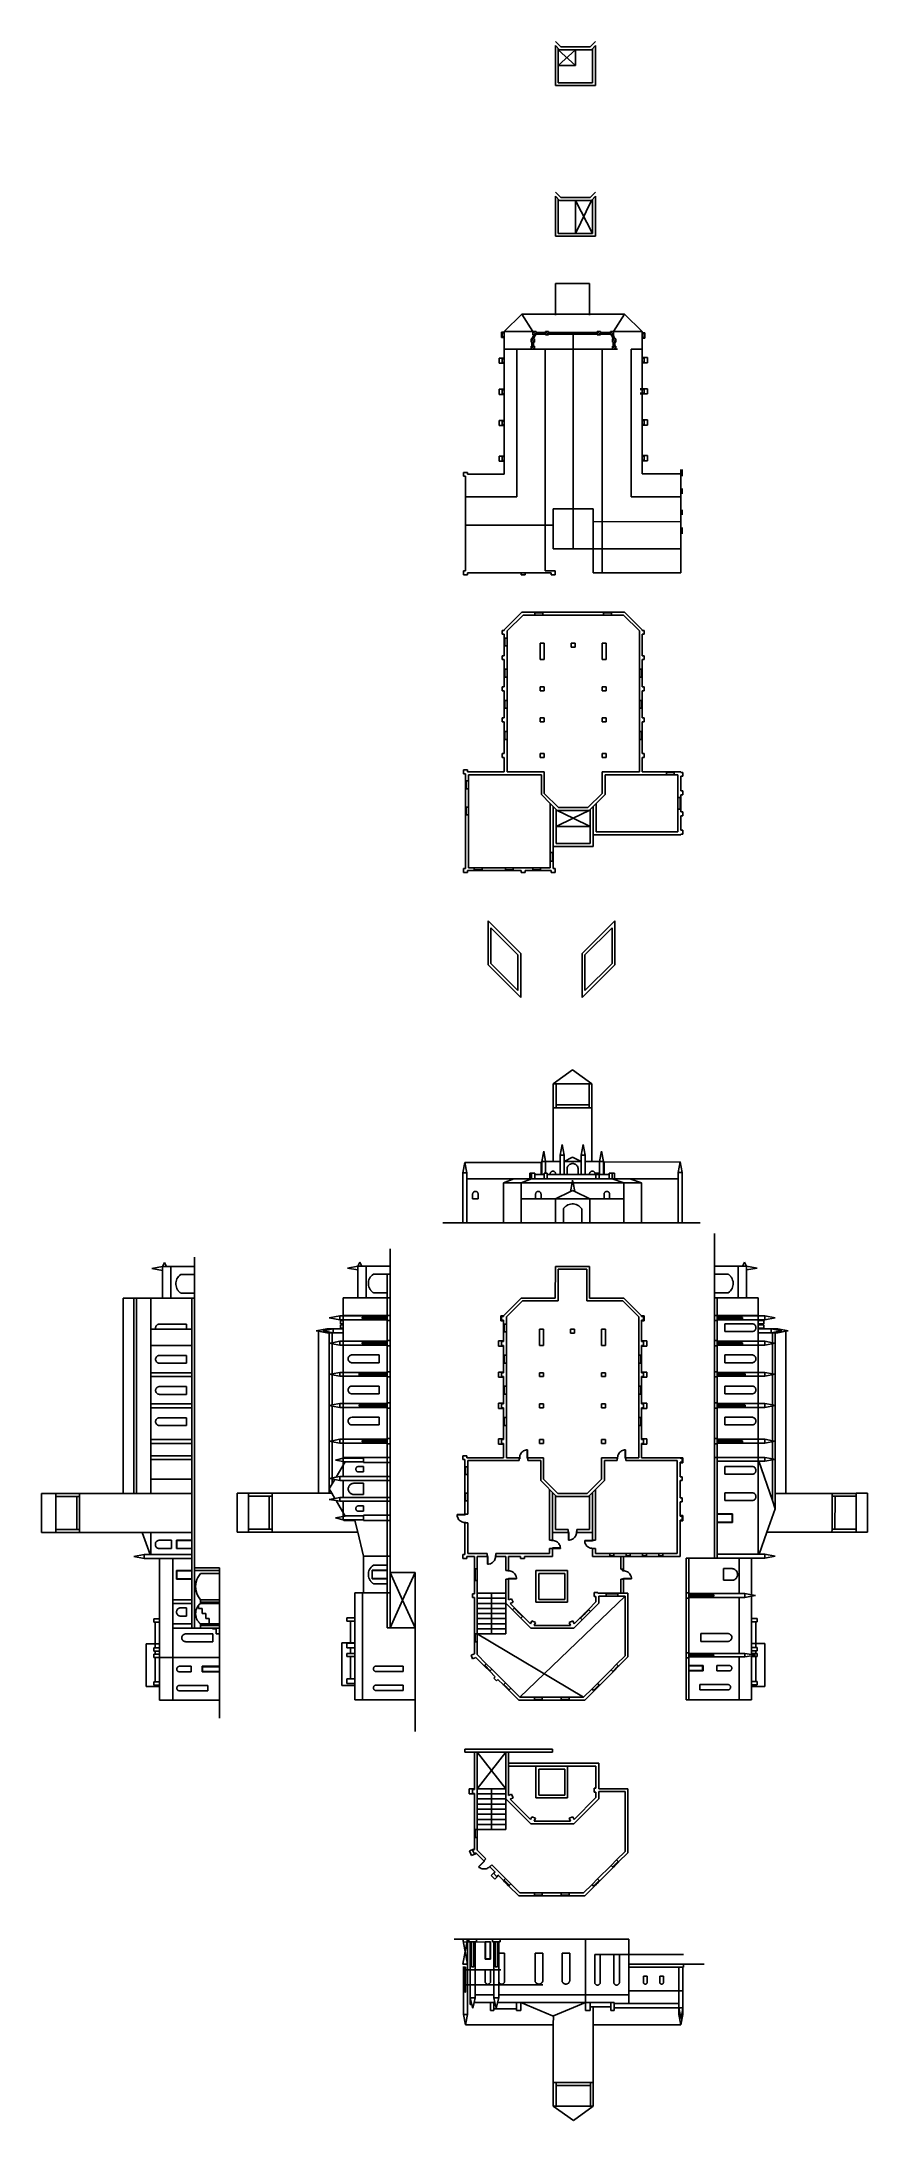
# Model space of a CAD drawing. Extents: x 1960 to 2047, y 2801 to 3019.
import ezdxf

# ---------------------------------------------------------------- set-up
doc = ezdxf.new("R2010")
doc.units = 0

msp = doc.modelspace()

# ---------------------------------------------------------------- linework, layer by layer
for p, q in [((2014.45, 3018.92), (2015, 3018.37)), ((2014.45, 3014.3), (2014.45, 3018.5)), ((2014.45, 3018.5), (2014.87, 3018.07)), ((2014.75, 3018.19), (2014.75, 3014.6)), ((2014.75, 3018.07), (2016.54, 3016.4)), ((2014.75, 3016.4), (2016.54, 3018.07)), ((2014.87, 3018.07), (2018.22, 3018.07)), ((2015, 3018.37), (2018.09, 3018.37)), ((2016.54, 3016.4), (2016.54, 3018.07)), ((2018.09, 3018.37), (2018.64, 3018.92)), ((2018.22, 3018.07), (2018.64, 3018.5)), ((2018.34, 3014.6), (2018.34, 3018.19)), ((2018.64, 3018.5), (2018.64, 3014.3)), ((2014.75, 3016.4), (2016.54, 3016.4)), ((2018.64, 3014.3), (2014.45, 3014.3)), ((2014.75, 3014.6), (2018.34, 3014.6)), ((2018.64, 3014.3), (2018.64, 3014.3)), ((2014.45, 3003.09), (2015, 3002.54)), ((2018.09, 3002.54), (2018.64, 3003.09)), ((2014.45, 2998.47), (2014.45, 3002.67)), ((2014.45, 3002.67), (2014.87, 3002.24)), ((2014.75, 3002.36), (2014.75, 2998.77)), ((2014.87, 3002.24), (2018.22, 3002.24)), ((2015, 3002.54), (2018.09, 3002.54)), ((2016.54, 2998.77), (2016.54, 3002.24)), ((2016.54, 2998.77), (2018.22, 3002.24)), ((2016.54, 3002.24), (2018.34, 2998.77)), ((2018.64, 3002.67), (2018.22, 3002.24)), ((2018.34, 2998.77), (2018.34, 3002.36)), ((2018.64, 3002.67), (2018.64, 2998.47)), ((2018.64, 2998.47), (2014.45, 2998.47)), ((2014.75, 2998.77), (2018.34, 2998.77)), ((2014.45, 2990.18, 40.54), (2014.45, 2993.5, 40.54)), ((2014.45, 2993.5, 40.54), (2018.04, 2993.5, 40.54)), ((2018.04, 2993.5, 40.54), (2018.04, 2990.18, 40.54)), ((2010.91, 2990.3, 40.54), (2009.06, 2988.45, 40.54)), ((2021.71, 2990.3, 40.54), (2010.91, 2990.3, 40.54)), ((2010.91, 2990.3, 40.54), (2012.08, 2988.45, 40.54)), ((2021.71, 2990.3, 40.54), (2020.56, 2988.45, 40.54)), ((2021.71, 2990.3, 40.54), (2023.56, 2988.45, 40.54)), ((2008.79, 2987.84, 40.54), (2008.79, 2988.38, 40.54)), ((2008.79, 2988.38, 40.54), (2009.06, 2988.38, 40.54)), ((2009.06, 2987.84, 40.54), (2008.79, 2987.84, 40.54)), ((2008.86, 2987.91, 40.54), (2008.86, 2988.32, 40.54)), ((2008.86, 2988.32, 40.54), (2009.06, 2988.32, 40.54)), ((2009.06, 2987.91, 40.54), (2008.86, 2987.91, 40.54)), ((2009.06, 2988.32, 40.54), (2009.06, 2988.45, 40.54)), ((2009.06, 2973.47, 40.54), (2009.06, 2988.45, 40.54)), ((2009.06, 2988.45, 40.54), (2012.08, 2988.45, 40.54)), ((2009.06, 2988.32, 40.54), (2009.06, 2988.38, 40.54)), ((2009.06, 2985.61, 40.54), (2009.06, 2987.91, 40.54)), ((2011.88, 2987.36, 40.54), (2011.88, 2987.71, 40.54)), ((2011.88, 2987.71, 40.54), (2012.05, 2987.71, 40.54)), ((2011.88, 2987.71, 40.54), (2012.23, 2987.36, 40.54)), ((2011.88, 2987.71, 40.54), (2012.23, 2987.71, 40.54)), ((2011.97, 2987.71, 40.54), (2012.17, 2988.1, 40.54)), ((2012.05, 2987.71, 40.54), (2012.23, 2987.71, 40.54)), ((2012.08, 2988.1, 40.54), (2012.08, 2988.45, 40.54)), ((2012.08, 2988.45, 40.54), (2012.43, 2988.1, 40.54)), ((2012.43, 2988.45, 40.54), (2012.08, 2988.45, 40.54)), ((2012.08, 2988.1, 40.54), (2012.25, 2988.1, 40.54)), ((2012.43, 2988.1, 40.54), (2012.08, 2988.1, 40.54)), ((2012.14, 2987.71, 40.54), (2012.34, 2988.1, 40.54)), ((2012.23, 2987.71, 40.54), (2012.23, 2987.36, 40.54)), ((2012.25, 2988.1, 40.54), (2012.43, 2988.1, 40.54)), ((2012.43, 2988.1, 40.54), (2012.43, 2988.45, 40.54)), ((2012.43, 2988.36, 40.54), (2013.39, 2988.36, 40.54)), ((2012.43, 2988.19, 40.54), (2013.39, 2988.19, 40.54)), ((2013.39, 2988.1, 40.54), (2013.39, 2988.45, 40.54)), ((2013.39, 2988.45, 40.54), (2013.73, 2988.45, 40.54)), ((2013.73, 2988.1, 40.54), (2013.39, 2988.45, 40.54)), ((2013.73, 2988.1, 40.54), (2013.39, 2988.1, 40.54)), ((2013.73, 2988.45, 40.54), (2013.73, 2988.28, 40.54)), ((2013.73, 2988.45, 40.54), (2013.73, 2988.1, 40.54)), ((2013.73, 2988.36, 40.54), (2018.82, 2988.36, 40.54)), ((2013.73, 2988.28, 40.54), (2013.73, 2988.1, 40.54)), ((2013.73, 2988.19, 40.54), (2018.82, 2988.19, 40.54)), ((2016.31, 2965.64, 40.54), (2016.31, 2988.33, 40.54)), ((2018.82, 2988.1, 40.54), (2018.82, 2988.45, 40.54)), ((2018.82, 2988.45, 40.54), (2019.17, 2988.45, 40.54)), ((2018.82, 2988.45, 40.54), (2019.17, 2988.1, 40.54)), ((2019.17, 2988.1, 40.54), (2018.82, 2988.1, 40.54)), ((2019.17, 2988.45, 40.54), (2019.17, 2988.1, 40.54)), ((2019.17, 2988.45, 40.54), (2019.17, 2988.45, 40.54)), ((2019.17, 2988.36, 40.54), (2020.22, 2988.36, 40.54)), ((2019.17, 2988.19, 40.54), (2020.22, 2988.19, 40.54)), ((2020.22, 2988.45, 40.54), (2020.22, 2988.1, 40.54)), ((2020.56, 2988.45, 40.54), (2020.22, 2988.45, 40.54)), ((2020.22, 2988.45, 40.54), (2020.56, 2988.1, 40.54)), ((2020.22, 2988.1, 40.54), (2020.56, 2988.1, 40.54)), ((2020.32, 2988.1, 40.54), (2020.52, 2987.71, 40.54)), ((2020.44, 2987.36, 40.54), (2020.44, 2987.71, 40.54)), ((2020.44, 2987.71, 40.54), (2020.78, 2987.71, 40.54)), ((2020.78, 2987.36, 40.54), (2020.44, 2987.71, 40.54)), ((2020.5, 2988.1, 40.54), (2020.7, 2987.71, 40.54)), ((2020.56, 2988.1, 40.54), (2020.56, 2988.45, 40.54)), ((2023.56, 2988.45, 40.54), (2020.56, 2988.45, 40.54)), ((2020.78, 2987.71, 40.54), (2020.78, 2987.36, 40.54)), ((2020.78, 2987.71, 40.54), (2020.78, 2987.71, 40.54)), ((2023.56, 2988.33, 40.54), (2023.56, 2988.45, 40.54)), ((2023.56, 2973.53, 40.54), (2023.56, 2988.33, 40.54)), ((2023.56, 2988.33, 40.54), (2023.83, 2988.33, 40.54)), ((2023.76, 2988.26, 40.54), (2023.56, 2988.26, 40.54)), ((2023.56, 2987.85, 40.54), (2023.76, 2987.85, 40.54)), ((2023.83, 2987.78, 40.54), (2023.56, 2987.78, 40.54)), ((2023.76, 2987.85, 40.54), (2023.76, 2988.26, 40.54)), ((2023.83, 2988.33, 40.54), (2023.83, 2987.78, 40.54)), ((2008.52, 2985.13, 40.54), (2008.52, 2985.68, 40.54)), ((2008.52, 2985.68, 40.54), (2009.06, 2985.68, 40.54)), ((2008.86, 2985.2, 40.54), (2008.86, 2985.61, 40.54)), ((2008.86, 2985.61, 40.54), (2009.06, 2985.61, 40.54)), ((2009.06, 2986.6, 40.54), (2011.81, 2986.6, 40.54)), ((2010.39, 2971.09, 40.54), (2010.39, 2986.6, 40.54)), ((2011.81, 2986.6, 40.54), (2020.98, 2986.6, 40.54)), ((2012.05, 2987.36, 40.54), (2011.88, 2987.36, 40.54)), ((2012.23, 2987.36, 40.54), (2011.88, 2987.36, 40.54)), ((2011.88, 2986.6, 40.54), (2011.88, 2986.94, 40.54)), ((2012.23, 2986.94, 40.54), (2011.88, 2986.94, 40.54)), ((2012.23, 2986.6, 40.54), (2011.88, 2986.94, 40.54)), ((2012.23, 2986.6, 40.54), (2011.88, 2986.6, 40.54)), ((2011.97, 2986.94, 40.54), (2011.97, 2987.36, 40.54)), ((2012.14, 2986.94, 40.54), (2012.14, 2987.36, 40.54)), ((2012.23, 2986.6, 40.54), (2012.23, 2986.94, 40.54)), ((2013.38, 2963.31, 40.54), (2013.38, 2986.6, 40.54)), ((2019.37, 2963.1, 40.54), (2019.37, 2986.6, 40.54)), ((2020.78, 2987.36, 40.54), (2020.44, 2987.36, 40.54)), ((2020.44, 2986.94, 40.54), (2020.44, 2986.6, 40.54)), ((2020.61, 2986.94, 40.54), (2020.44, 2986.94, 40.54)), ((2020.44, 2986.94, 40.54), (2020.78, 2986.6, 40.54)), ((2020.44, 2986.94, 40.54), (2020.78, 2986.94, 40.54)), ((2020.44, 2986.6, 40.54), (2020.78, 2986.6, 40.54)), ((2020.52, 2986.94, 40.54), (2020.52, 2987.36, 40.54)), ((2020.7, 2986.94, 40.54), (2020.7, 2987.36, 40.54)), ((2020.78, 2986.94, 40.54), (2020.78, 2986.6, 40.54)), ((2020.98, 2986.6, 40.54), (2020.81, 2986.6, 40.54)), ((2022.41, 2971.09, 40.54), (2022.41, 2986.6, 40.54)), ((2022.41, 2986.6, 40.54), (2023.56, 2986.6, 40.54)), ((2024.1, 2985.73, 40.54), (2023.56, 2985.73, 40.54)), ((2023.76, 2985.66, 40.54), (2023.56, 2985.66, 40.54)), ((2023.56, 2985.25, 40.54), (2023.76, 2985.25, 40.54)), ((2023.76, 2985.25, 40.54), (2023.76, 2985.66, 40.54)), ((2024.1, 2985.19, 40.54), (2024.1, 2985.73, 40.54)), ((2009.06, 2985.13, 40.54), (2008.52, 2985.13, 40.54)), ((2009.06, 2985.2, 40.54), (2008.86, 2985.2, 40.54)), ((2009.06, 2984.18, 40.54), (2009.06, 2985.2, 40.54)), ((2009.06, 2983.36, 40.54), (2009.06, 2982.34, 40.54)), ((2023.56, 2985.19, 40.54), (2024.1, 2985.19, 40.54)), ((2008.52, 2981.86, 40.54), (2008.52, 2982.4, 40.54)), ((2008.52, 2982.4, 40.54), (2009.06, 2982.4, 40.54)), ((2009.06, 2981.86, 40.54), (2008.52, 2981.86, 40.54)), ((2009.06, 2982.34, 40.54), (2008.86, 2982.34, 40.54)), ((2008.86, 2982.34, 40.54), (2008.86, 2981.93, 40.54)), ((2008.86, 2981.93, 40.54), (2009.06, 2981.93, 40.54)), ((2009.06, 2981.93, 40.54), (2009.06, 2981.12, 40.54)), ((2009.06, 2981.12, 40.54), (2009.06, 2980.91, 40.54)), ((2024.1, 2982.46, 40.54), (2023.35, 2982.46, 40.54)), ((2023.76, 2982.39, 40.54), (2023.35, 2982.39, 40.54)), ((2023.35, 2981.98, 40.54), (2023.76, 2981.98, 40.54)), ((2023.35, 2981.91, 40.54), (2024.1, 2981.91, 40.54)), ((2023.76, 2981.98, 40.54), (2023.76, 2982.39, 40.54)), ((2024.1, 2981.91, 40.54), (2024.1, 2982.46, 40.54)), ((2009.06, 2979.13, 40.54), (2008.52, 2979.13, 40.54)), ((2008.52, 2979.13, 40.54), (2008.52, 2978.59, 40.54)), ((2008.86, 2978.65, 40.54), (2008.86, 2979.06, 40.54)), ((2008.86, 2979.06, 40.54), (2009.06, 2979.06, 40.54)), ((2009.06, 2979.06, 40.54), (2009.06, 2980.08, 40.54)), ((2024.11, 2979.19, 40.54), (2023.56, 2979.19, 40.54)), ((2023.77, 2979.12, 40.54), (2023.56, 2979.12, 40.54)), ((2023.56, 2978.71, 40.54), (2023.77, 2978.71, 40.54)), ((2023.77, 2978.71, 40.54), (2023.77, 2979.12, 40.54)), ((2024.11, 2978.64, 40.54), (2024.11, 2979.19, 40.54)), ((2008.52, 2978.59, 40.54), (2009.06, 2978.59, 40.54)), ((2009.06, 2978.65, 40.54), (2008.86, 2978.65, 40.54)), ((2009.06, 2977.63, 40.54), (2009.06, 2978.65, 40.54)), ((2009.06, 2975.32, 40.54), (2009.06, 2976.81, 40.54)), ((2023.56, 2978.64, 40.54), (2024.11, 2978.64, 40.54)), ((2008.52, 2974.84, 40.54), (2008.52, 2975.38, 40.54)), ((2008.52, 2975.38, 40.54), (2009.06, 2975.38, 40.54)), ((2009.06, 2974.84, 40.54), (2008.52, 2974.84, 40.54)), ((2008.86, 2974.91, 40.54), (2008.86, 2975.32, 40.54)), ((2008.86, 2975.32, 40.54), (2009.06, 2975.32, 40.54)), ((2009.06, 2974.91, 40.54), (2008.86, 2974.91, 40.54)), ((2024.1, 2975.44, 40.54), (2023.56, 2975.44, 40.54)), ((2023.56, 2975.37, 40.54), (2023.76, 2975.37, 40.54)), ((2023.76, 2974.96, 40.54), (2023.56, 2974.96, 40.54)), ((2023.56, 2974.89, 40.54), (2024.1, 2974.89, 40.54)), ((2023.76, 2975.37, 40.54), (2023.76, 2974.96, 40.54)), ((2024.1, 2974.89, 40.54), (2024.1, 2975.44, 40.54)), ((2005.21, 2973.67, 40.54), (2004.79, 2973.67, 40.54)), ((2004.79, 2973.67, 40.54), (2004.79, 2973.26, 40.54)), ((2004.79, 2973.26, 40.54), (2005, 2973.26, 40.54)), ((2005, 2973.26, 40.54), (2005, 2963.31, 40.54)), ((2005, 2968.5, 40.54), (2005, 2973.26, 40.54)), ((2005.21, 2973.47, 40.54), (2005.21, 2973.67, 40.54)), ((2009.06, 2973.47, 40.54), (2005.21, 2973.47, 40.54)), ((2027.62, 2973.53, 40.54), (2023.56, 2973.53, 40.54)), ((2027.55, 2973.89, 40.54), (2027.83, 2973.89, 40.54)), ((2027.76, 2973.82, 40.54), (2027.55, 2973.82, 40.54)), ((2027.55, 2973.41, 40.54), (2027.76, 2973.41, 40.54)), ((2027.55, 2973.34, 40.54), (2027.83, 2973.34, 40.54)), ((2027.62, 2973.82, 40.54), (2027.62, 2963.1, 40.54)), ((2027.83, 2973.82, 40.54), (2027.62, 2973.82, 40.54)), ((2027.62, 2973.53, 40.54), (2027.62, 2973.82, 40.54)), ((2027.62, 2973.41, 40.54), (2027.83, 2973.41, 40.54)), ((2027.76, 2973.41, 40.54), (2027.76, 2973.82, 40.54)), ((2005, 2971.09, 40.54), (2010.39, 2971.09, 40.54)), ((2027.62, 2971.09, 40.54), (2022.41, 2971.09, 40.54)), ((2027.55, 2971.89, 40.54), (2027.76, 2971.89, 40.54)), ((2027.76, 2971.48, 40.54), (2027.55, 2971.48, 40.54)), ((2027.62, 2971.89, 40.54), (2027.83, 2971.89, 40.54)), ((2027.62, 2971.48, 40.54), (2027.83, 2971.48, 40.54)), ((2027.76, 2971.89, 40.54), (2027.76, 2971.48, 40.54)), ((2005, 2968.12, 40.54), (2014.21, 2968.12, 40.54)), ((2014.21, 2969.83, 40.54), (2014.21, 2965.64, 40.54)), ((2014.21, 2969.83, 40.54), (2018.41, 2969.83, 40.54)), ((2018.41, 2965.64, 40.54), (2018.41, 2969.83, 40.54)), ((2018.41, 2968.5, 40.54), (2027.62, 2968.46, 40.54)), ((2027.76, 2969.68, 40.54), (2027.55, 2969.68, 40.54)), ((2027.55, 2969.27, 40.54), (2027.76, 2969.27, 40.54)), ((2027.55, 2967.81, 40.54), (2027.83, 2967.81, 40.54)), ((2027.62, 2969.68, 40.54), (2027.83, 2969.68, 40.54)), ((2027.62, 2969.27, 40.54), (2027.83, 2969.27, 40.54)), ((2027.76, 2969.27, 40.54), (2027.76, 2969.68, 40.54)), ((2014.21, 2965.64, 40.54), (2018.41, 2965.64, 40.54)), ((2018.41, 2965.64, 40.54), (2027.62, 2965.64, 40.54)), ((2018.41, 2965.64, 40.54), (2018.41, 2963.1, 40.54)), ((2027.76, 2967.75, 40.54), (2027.55, 2967.75, 40.54)), ((2027.55, 2967.34, 40.54), (2027.76, 2967.34, 40.54)), ((2027.55, 2967.27, 40.54), (2027.83, 2967.27, 40.54)), ((2027.62, 2967.75, 40.54), (2027.83, 2967.75, 40.54)), ((2027.62, 2967.34, 40.54), (2027.83, 2967.34, 40.54)), ((2027.76, 2967.34, 40.54), (2027.76, 2967.75, 40.54)), ((2005, 2963.31, 40.54), (2004.79, 2963.31, 40.54)), ((2004.79, 2963.31, 40.54), (2004.79, 2962.9, 40.54)), ((2004.79, 2962.9, 40.54), (2005.21, 2962.9, 40.54)), ((2005.21, 2962.9, 40.54), (2005.21, 2963.1, 40.54)), ((2005.21, 2963.1, 40.54), (2014, 2963.1, 40.54)), ((2010.83, 2962.9, 40.54), (2010.83, 2963.1, 40.54)), ((2011.25, 2962.9, 40.54), (2010.83, 2962.9, 40.54)), ((2011.25, 2963.1, 40.54), (2011.25, 2962.9, 40.54)), ((2014.42, 2963.31, 40.54), (2013.38, 2963.31, 40.54)), ((2014, 2963.1, 40.54), (2014, 2962.9, 40.54)), ((2014, 2962.9, 40.54), (2014.42, 2962.9, 40.54)), ((2014.42, 2962.9, 40.54), (2014.42, 2963.31, 40.54)), ((2019.37, 2963.1, 40.54), (2018.41, 2963.1, 40.54)), ((2027.62, 2963.1, 40.54), (2019.37, 2963.1, 40.54)), ((2008.86, 2956.66, 36.68), (2008.86, 2957.07, 36.68)), ((2008.86, 2957.07, 36.68), (2009.06, 2957.07, 36.68)), ((2009.06, 2957.13, 36.68), (2010.91, 2958.98, 36.68)), ((2009.06, 2957.07, 36.68), (2009.06, 2957.13, 36.68)), ((2009.37, 2957.01, 36.68), (2011.04, 2958.68, 36.68)), ((2009.37, 2957.01, 36.68), (2009.37, 2956.25, 36.68)), ((2010.91, 2958.98, 36.68), (2012.29, 2958.98, 36.68)), ((2011.04, 2958.68, 36.68), (2012.29, 2958.68, 36.68)), ((2012.33, 2958.98, 36.68), (2012.29, 2958.98, 36.68)), ((2012.29, 2958.92, 36.68), (2012.29, 2958.98, 36.68)), ((2012.33, 2958.92, 36.68), (2012.29, 2958.92, 36.68)), ((2012.29, 2958.92, 36.68), (2012.29, 2958.68, 36.68)), ((2012.29, 2958.68, 36.68), (2013.12, 2958.68, 36.68)), ((2012.33, 2958.98, 36.68), (2012.33, 2958.92, 36.68)), ((2012.33, 2958.98, 36.68), (2012.67, 2958.98, 36.68)), ((2012.33, 2958.92, 36.68), (2012.67, 2958.92, 36.68)), ((2012.67, 2958.98, 36.68), (2012.67, 2958.92, 36.68)), ((2012.67, 2958.98, 36.68), (2012.7, 2958.98, 36.68)), ((2012.67, 2958.92, 36.68), (2012.7, 2958.92, 36.68)), ((2012.74, 2958.98, 36.68), (2012.7, 2958.98, 36.68)), ((2012.7, 2958.98, 36.68), (2012.7, 2958.92, 36.68)), ((2012.7, 2958.92, 36.68), (2012.74, 2958.92, 36.68)), ((2012.74, 2958.98, 36.68), (2012.74, 2958.92, 36.68)), ((2013.08, 2958.98, 36.68), (2012.74, 2958.98, 36.68)), ((2013.08, 2958.92, 36.68), (2012.74, 2958.92, 36.68)), ((2013.08, 2958.98, 36.68), (2013.08, 2958.92, 36.68)), ((2013.08, 2958.98, 36.68), (2013.12, 2958.98, 36.68)), ((2013.08, 2958.92, 36.68), (2013.12, 2958.92, 36.68)), ((2013.12, 2958.92, 36.68), (2013.12, 2958.98, 36.68)), ((2013.12, 2958.98, 36.68), (2019.51, 2958.98, 36.68)), ((2013.12, 2958.92, 36.68), (2013.12, 2958.68, 36.68)), ((2013.12, 2958.68, 36.68), (2019.51, 2958.68, 36.68)), ((2019.55, 2958.98, 36.68), (2019.51, 2958.98, 36.68)), ((2019.51, 2958.98, 36.68), (2019.51, 2958.92, 36.68)), ((2019.51, 2958.92, 36.68), (2019.51, 2958.68, 36.68)), ((2019.55, 2958.92, 36.68), (2019.51, 2958.92, 36.68)), ((2019.51, 2958.68, 36.68), (2020.33, 2958.68, 36.68)), ((2019.55, 2958.98, 36.68), (2019.55, 2958.92, 36.68)), ((2019.55, 2958.98, 36.68), (2019.88, 2958.98, 36.68)), ((2019.55, 2958.92, 36.68), (2019.88, 2958.92, 36.68)), ((2019.88, 2958.98, 36.68), (2019.88, 2958.92, 36.68)), ((2019.88, 2958.98, 36.68), (2019.92, 2958.98, 36.68)), ((2019.88, 2958.92, 36.68), (2019.92, 2958.92, 36.68)), ((2019.96, 2958.98, 36.68), (2019.92, 2958.98, 36.68)), ((2019.92, 2958.98, 36.68), (2019.92, 2958.92, 36.68)), ((2019.92, 2958.92, 36.68), (2019.96, 2958.92, 36.68)), ((2019.96, 2958.98, 36.68), (2019.96, 2958.92, 36.68)), ((2020.29, 2958.98, 36.68), (2019.96, 2958.98, 36.68)), ((2020.29, 2958.92, 36.68), (2019.96, 2958.92, 36.68)), ((2020.33, 2958.98, 36.68), (2020.29, 2958.98, 36.68)), ((2020.29, 2958.98, 36.68), (2020.29, 2958.92, 36.68)), ((2020.29, 2958.92, 36.68), (2020.33, 2958.92, 36.68)), ((2021.71, 2958.98, 36.68), (2020.33, 2958.98, 36.68)), ((2020.33, 2958.98, 36.68), (2020.33, 2958.92, 36.68)), ((2020.33, 2958.92, 36.68), (2020.33, 2958.68, 36.68)), ((2021.58, 2958.68, 36.68), (2020.33, 2958.68, 36.68)), ((2021.58, 2958.68, 36.68), (2023.26, 2957.01, 36.68)), ((2023.56, 2957.13, 36.68), (2021.71, 2958.98, 36.68)), ((2023.26, 2957.01, 36.68), (2023.26, 2952.98, 36.68)), ((2023.56, 2957.13, 36.68), (2023.56, 2957.07, 36.68)), ((2023.56, 2957.07, 36.68), (2023.77, 2957.07, 36.68)), ((2023.77, 2957.07, 36.68), (2023.77, 2956.66, 36.68)), ((2009.06, 2956.66, 36.68), (2008.86, 2956.66, 36.68)), ((2009.06, 2956.66, 36.68), (2009.06, 2956.25, 36.68)), ((2009.06, 2956.25, 36.68), (2009.06, 2956.22, 36.68)), ((2009.06, 2956.25, 36.68), (2009.13, 2956.25, 36.68)), ((2009.13, 2956.22, 36.68), (2009.06, 2956.22, 36.68)), ((2009.06, 2956.22, 36.68), (2009.06, 2955.88, 36.68)), ((2009.13, 2955.88, 36.68), (2009.06, 2955.88, 36.68)), ((2009.06, 2955.88, 36.68), (2009.06, 2955.84, 36.68)), ((2009.06, 2955.84, 36.68), (2009.06, 2955.81, 36.68)), ((2009.13, 2955.84, 36.68), (2009.06, 2955.84, 36.68)), ((2009.13, 2955.81, 36.68), (2009.06, 2955.81, 36.68)), ((2009.06, 2955.47, 36.68), (2009.06, 2955.81, 36.68)), ((2009.13, 2955.47, 36.68), (2009.06, 2955.47, 36.68)), ((2009.06, 2955.47, 36.68), (2009.06, 2955.43, 36.68)), ((2009.06, 2955.43, 36.68), (2009.13, 2955.43, 36.68)), ((2009.06, 2954.41, 36.68), (2009.06, 2955.43, 36.68)), ((2009.13, 2956.25, 36.68), (2009.37, 2956.25, 36.68)), ((2009.13, 2956.22, 36.68), (2009.13, 2956.25, 36.68)), ((2009.13, 2956.22, 36.68), (2009.13, 2955.88, 36.68)), ((2009.13, 2955.84, 36.68), (2009.13, 2955.88, 36.68)), ((2009.13, 2955.84, 36.68), (2009.13, 2955.81, 36.68)), ((2009.13, 2955.47, 36.68), (2009.13, 2955.81, 36.68)), ((2009.13, 2955.47, 36.68), (2009.13, 2955.43, 36.68)), ((2009.13, 2955.43, 36.68), (2009.37, 2955.43, 36.68)), ((2009.37, 2955.43, 36.68), (2009.37, 2956.25, 36.68)), ((2009.37, 2955.43, 36.68), (2009.37, 2952.98, 36.68)), ((2012.86, 2954, 36.68), (2012.86, 2955.72, 36.68)), ((2012.86, 2955.72, 36.68), (2013.27, 2955.72, 36.68)), ((2013.27, 2954, 36.68), (2013.27, 2955.72, 36.68)), ((2016.11, 2955.31, 36.68), (2016.11, 2955.72, 36.68)), ((2016.11, 2955.72, 36.68), (2016.52, 2955.72, 36.68)), ((2016.52, 2955.31, 36.68), (2016.11, 2955.31, 36.68)), ((2016.52, 2955.31, 36.68), (2016.52, 2955.72, 36.68)), ((2019.36, 2954, 36.68), (2019.36, 2955.72, 36.68)), ((2019.36, 2955.72, 36.68), (2019.77, 2955.72, 36.68)), ((2019.77, 2954, 36.68), (2019.77, 2955.72, 36.68)), ((2023.77, 2956.66, 36.68), (2023.56, 2956.66, 36.68)), ((2023.56, 2956.66, 36.68), (2023.56, 2954.41, 36.68)), ((2008.86, 2954, 36.68), (2008.86, 2954.41, 36.68)), ((2008.86, 2954.41, 36.68), (2009.06, 2954.41, 36.68)), ((2009.06, 2954, 36.68), (2008.86, 2954, 36.68)), ((2009.06, 2954, 36.68), (2009.06, 2952.98, 36.68)), ((2009.13, 2952.98, 36.68), (2009.06, 2952.98, 36.68)), ((2009.06, 2952.95, 36.68), (2009.06, 2952.98, 36.68)), ((2009.13, 2952.95, 36.68), (2009.06, 2952.95, 36.68)), ((2009.06, 2952.95, 36.68), (2009.06, 2952.61, 36.68)), ((2009.13, 2952.61, 36.68), (2009.06, 2952.61, 36.68)), ((2009.06, 2952.61, 36.68), (2009.06, 2952.57, 36.68)), ((2009.13, 2952.57, 36.68), (2009.06, 2952.57, 36.68)), ((2009.06, 2952.57, 36.68), (2009.06, 2952.54, 36.68)), ((2009.13, 2952.54, 36.68), (2009.06, 2952.54, 36.68)), ((2009.06, 2952.2, 36.68), (2009.06, 2952.54, 36.68)), ((2009.13, 2952.95, 36.68), (2009.13, 2952.98, 36.68)), ((2009.13, 2952.98, 36.68), (2009.37, 2952.98, 36.68)), ((2009.13, 2952.95, 36.68), (2009.13, 2952.61, 36.68)), ((2009.13, 2952.61, 36.68), (2009.13, 2952.57, 36.68)), ((2009.13, 2952.54, 36.68), (2009.13, 2952.57, 36.68)), ((2009.13, 2952.2, 36.68), (2009.13, 2952.54, 36.68)), ((2009.37, 2952.16, 36.68), (2009.37, 2952.98, 36.68)), ((2013.27, 2954, 36.68), (2012.86, 2954, 36.68)), ((2019.77, 2954, 36.68), (2019.36, 2954, 36.68)), ((2023.26, 2952.16, 36.68), (2023.26, 2952.98, 36.68)), ((2023.49, 2952.98, 36.68), (2023.26, 2952.98, 36.68)), ((2023.49, 2952.98, 36.68), (2023.49, 2952.95, 36.68)), ((2023.49, 2952.98, 36.68), (2023.56, 2952.98, 36.68)), ((2023.56, 2952.95, 36.68), (2023.49, 2952.95, 36.68)), ((2023.49, 2952.95, 36.68), (2023.49, 2952.61, 36.68)), ((2023.56, 2952.61, 36.68), (2023.49, 2952.61, 36.68)), ((2023.49, 2952.61, 36.68), (2023.49, 2952.57, 36.68)), ((2023.56, 2952.57, 36.68), (2023.49, 2952.57, 36.68)), ((2023.49, 2952.57, 36.68), (2023.49, 2952.54, 36.68)), ((2023.56, 2952.54, 36.68), (2023.49, 2952.54, 36.68)), ((2023.49, 2952.2, 36.68), (2023.49, 2952.54, 36.68)), ((2023.56, 2954.41, 36.68), (2023.77, 2954.41, 36.68)), ((2023.77, 2954, 36.68), (2023.56, 2954, 36.68)), ((2023.56, 2954, 36.68), (2023.56, 2952.98, 36.68)), ((2023.56, 2952.95, 36.68), (2023.56, 2952.98, 36.68)), ((2023.56, 2952.95, 36.68), (2023.56, 2952.61, 36.68)), ((2023.56, 2952.61, 36.68), (2023.56, 2952.57, 36.68)), ((2023.56, 2952.54, 36.68), (2023.56, 2952.57, 36.68)), ((2023.56, 2952.2, 36.68), (2023.56, 2952.54, 36.68)), ((2023.77, 2954.41, 36.68), (2023.77, 2954, 36.68)), ((2008.86, 2951.14, 36.68), (2008.86, 2950.73, 36.68)), ((2008.86, 2951.14, 36.68), (2009.06, 2951.14, 36.68)), ((2008.86, 2950.73, 36.68), (2009.06, 2950.73, 36.68)), ((2009.13, 2952.2, 36.68), (2009.06, 2952.2, 36.68)), ((2009.06, 2952.2, 36.68), (2009.06, 2952.16, 36.68)), ((2009.06, 2952.16, 36.68), (2009.13, 2952.16, 36.68)), ((2009.06, 2951.14, 36.68), (2009.06, 2952.16, 36.68)), ((2009.06, 2950.73, 36.68), (2009.06, 2949.93, 36.68)), ((2009.13, 2952.2, 36.68), (2009.13, 2952.16, 36.68)), ((2009.13, 2952.16, 36.68), (2009.37, 2952.16, 36.68)), ((2009.37, 2949.93, 36.68), (2009.37, 2952.16, 36.68)), ((2012.86, 2951.14, 36.68), (2012.86, 2950.73, 36.68)), ((2012.86, 2951.14, 36.68), (2013.27, 2951.14, 36.68)), ((2012.86, 2950.73, 36.68), (2013.27, 2950.73, 36.68)), ((2013.27, 2950.73, 36.68), (2013.27, 2951.14, 36.68)), ((2019.36, 2950.73, 36.68), (2019.36, 2951.14, 36.68)), ((2019.36, 2951.14, 36.68), (2019.77, 2951.14, 36.68)), ((2019.36, 2950.73, 36.68), (2019.77, 2950.73, 36.68)), ((2019.77, 2951.14, 36.68), (2019.77, 2950.73, 36.68)), ((2023.49, 2952.16, 36.68), (2023.26, 2952.16, 36.68)), ((2023.26, 2949.71, 36.68), (2023.26, 2952.16, 36.68)), ((2023.56, 2952.2, 36.68), (2023.49, 2952.2, 36.68)), ((2023.49, 2952.2, 36.68), (2023.49, 2952.16, 36.68)), ((2023.56, 2952.16, 36.68), (2023.49, 2952.16, 36.68)), ((2023.56, 2952.2, 36.68), (2023.56, 2952.16, 36.68)), ((2023.56, 2951.14, 36.68), (2023.56, 2952.16, 36.68)), ((2023.56, 2951.14, 36.68), (2023.77, 2951.14, 36.68)), ((2023.77, 2950.73, 36.68), (2023.56, 2950.73, 36.68)), ((2023.56, 2950.73, 36.68), (2023.56, 2949.71, 36.68)), ((2023.77, 2951.14, 36.68), (2023.77, 2950.73, 36.68)), ((2009.06, 2949.93, 36.68), (2009.06, 2949.71, 36.68)), ((2009.13, 2949.71, 36.68), (2009.06, 2949.71, 36.68)), ((2009.06, 2949.67, 36.68), (2009.06, 2949.71, 36.68)), ((2009.13, 2949.67, 36.68), (2009.06, 2949.67, 36.68)), ((2009.06, 2949.67, 36.68), (2009.06, 2949.34, 36.68)), ((2009.13, 2949.34, 36.68), (2009.06, 2949.34, 36.68)), ((2009.06, 2949.34, 36.68), (2009.06, 2949.3, 36.68)), ((2009.13, 2949.3, 36.68), (2009.06, 2949.3, 36.68)), ((2009.06, 2949.3, 36.68), (2009.06, 2949.26, 36.68)), ((2009.13, 2949.26, 36.68), (2009.06, 2949.26, 36.68)), ((2009.06, 2948.93, 36.68), (2009.06, 2949.26, 36.68)), ((2009.13, 2948.93, 36.68), (2009.06, 2948.93, 36.68)), ((2009.06, 2948.93, 36.68), (2009.06, 2948.89, 36.68)), ((2009.06, 2948.89, 36.68), (2009.13, 2948.89, 36.68)), ((2009.06, 2947.87, 36.68), (2009.06, 2948.89, 36.68)), ((2009.13, 2949.71, 36.68), (2009.37, 2949.71, 36.68)), ((2009.13, 2949.67, 36.68), (2009.13, 2949.71, 36.68)), ((2009.13, 2949.67, 36.68), (2009.13, 2949.34, 36.68)), ((2009.13, 2949.34, 36.68), (2009.13, 2949.3, 36.68)), ((2009.13, 2949.26, 36.68), (2009.13, 2949.3, 36.68)), ((2009.13, 2948.93, 36.68), (2009.13, 2949.26, 36.68)), ((2009.13, 2948.93, 36.68), (2009.13, 2948.89, 36.68)), ((2009.13, 2948.89, 36.68), (2009.37, 2948.89, 36.68)), ((2009.37, 2949.93, 36.68), (2009.37, 2949.71, 36.68)), ((2009.37, 2948.89, 36.68), (2009.37, 2949.71, 36.68)), ((2009.37, 2948.89, 36.68), (2009.37, 2946.44, 36.68)), ((2023.26, 2948.89, 36.68), (2023.26, 2949.71, 36.68)), ((2023.49, 2949.71, 36.68), (2023.26, 2949.71, 36.68)), ((2023.26, 2946.44, 36.68), (2023.26, 2948.89, 36.68)), ((2023.49, 2948.89, 36.68), (2023.26, 2948.89, 36.68)), ((2023.49, 2949.71, 36.68), (2023.56, 2949.71, 36.68)), ((2023.49, 2949.67, 36.68), (2023.49, 2949.71, 36.68)), ((2023.56, 2949.67, 36.68), (2023.49, 2949.67, 36.68)), ((2023.49, 2949.67, 36.68), (2023.49, 2949.34, 36.68)), ((2023.56, 2949.34, 36.68), (2023.49, 2949.34, 36.68)), ((2023.49, 2949.34, 36.68), (2023.49, 2949.3, 36.68)), ((2023.56, 2949.3, 36.68), (2023.49, 2949.3, 36.68)), ((2023.49, 2949.3, 36.68), (2023.49, 2949.26, 36.68)), ((2023.56, 2949.26, 36.68), (2023.49, 2949.26, 36.68)), ((2023.49, 2948.93, 36.68), (2023.49, 2949.26, 36.68)), ((2023.56, 2948.93, 36.68), (2023.49, 2948.93, 36.68)), ((2023.49, 2948.93, 36.68), (2023.49, 2948.89, 36.68)), ((2023.49, 2948.89, 36.68), (2023.56, 2948.89, 36.68)), ((2023.56, 2949.67, 36.68), (2023.56, 2949.71, 36.68)), ((2023.56, 2949.67, 36.68), (2023.56, 2949.34, 36.68)), ((2023.56, 2949.34, 36.68), (2023.56, 2949.3, 36.68)), ((2023.56, 2949.26, 36.68), (2023.56, 2949.3, 36.68)), ((2023.56, 2948.93, 36.68), (2023.56, 2949.26, 36.68)), ((2023.56, 2948.93, 36.68), (2023.56, 2948.89, 36.68)), ((2023.56, 2947.87, 36.68), (2023.56, 2948.89, 36.68)), ((2008.86, 2947.46, 36.68), (2008.86, 2947.87, 36.68)), ((2008.86, 2947.87, 36.68), (2009.06, 2947.87, 36.68)), ((2009.06, 2947.46, 36.68), (2008.86, 2947.46, 36.68)), ((2009.06, 2947.46, 36.68), (2009.06, 2946.44, 36.68)), ((2009.06, 2946.44, 36.68), (2009.13, 2946.44, 36.68)), ((2009.06, 2946.4, 36.68), (2009.06, 2946.44, 36.68)), ((2009.13, 2946.4, 36.68), (2009.06, 2946.4, 36.68)), ((2009.06, 2946.4, 36.68), (2009.06, 2946.06, 36.68)), ((2009.13, 2946.06, 36.68), (2009.06, 2946.06, 36.68)), ((2009.06, 2946.06, 36.68), (2009.06, 2946.03, 36.68)), ((2009.13, 2946.03, 36.68), (2009.06, 2946.03, 36.68)), ((2009.06, 2946.03, 36.68), (2009.06, 2945.99, 36.68)), ((2009.13, 2945.99, 36.68), (2009.06, 2945.99, 36.68)), ((2009.06, 2945.65, 36.68), (2009.06, 2945.99, 36.68)), ((2009.13, 2946.4, 36.68), (2009.13, 2946.44, 36.68)), ((2009.13, 2946.44, 36.68), (2009.37, 2946.44, 36.68)), ((2009.13, 2946.4, 36.68), (2009.13, 2946.06, 36.68)), ((2009.13, 2946.06, 36.68), (2009.13, 2946.03, 36.68)), ((2009.13, 2945.99, 36.68), (2009.13, 2946.03, 36.68)), ((2009.13, 2945.65, 36.68), (2009.13, 2945.99, 36.68)), ((2009.37, 2945.62, 36.68), (2009.37, 2946.44, 36.68)), ((2012.86, 2947.87, 36.68), (2012.86, 2947.46, 36.68)), ((2012.86, 2947.87, 36.68), (2013.27, 2947.87, 36.68)), ((2012.86, 2947.46, 36.68), (2013.27, 2947.46, 36.68)), ((2013.27, 2947.46, 36.68), (2013.27, 2947.87, 36.68)), ((2019.36, 2947.46, 36.68), (2019.36, 2947.87, 36.68)), ((2019.77, 2947.87, 36.68), (2019.36, 2947.87, 36.68)), ((2019.77, 2947.46, 36.68), (2019.36, 2947.46, 36.68)), ((2019.77, 2947.87, 36.68), (2019.77, 2947.46, 36.68)), ((2023.26, 2945.62, 36.68), (2023.26, 2946.44, 36.68)), ((2023.49, 2946.44, 36.68), (2023.26, 2946.44, 36.68)), ((2023.56, 2946.44, 36.68), (2023.49, 2946.44, 36.68)), ((2023.49, 2946.4, 36.68), (2023.49, 2946.44, 36.68)), ((2023.56, 2946.4, 36.68), (2023.49, 2946.4, 36.68)), ((2023.49, 2946.4, 36.68), (2023.49, 2946.06, 36.68)), ((2023.56, 2946.06, 36.68), (2023.49, 2946.06, 36.68)), ((2023.49, 2946.06, 36.68), (2023.49, 2946.03, 36.68)), ((2023.56, 2946.03, 36.68), (2023.49, 2946.03, 36.68)), ((2023.49, 2946.03, 36.68), (2023.49, 2945.99, 36.68)), ((2023.56, 2945.99, 36.68), (2023.49, 2945.99, 36.68)), ((2023.49, 2945.65, 36.68), (2023.49, 2945.99, 36.68)), ((2023.56, 2947.87, 36.68), (2023.77, 2947.87, 36.68)), ((2023.77, 2947.46, 36.68), (2023.56, 2947.46, 36.68)), ((2023.56, 2947.46, 36.68), (2023.56, 2946.44, 36.68)), ((2023.56, 2946.4, 36.68), (2023.56, 2946.44, 36.68)), ((2023.56, 2946.4, 36.68), (2023.56, 2946.06, 36.68)), ((2023.56, 2946.06, 36.68), (2023.56, 2946.03, 36.68)), ((2023.56, 2945.99, 36.68), (2023.56, 2946.03, 36.68)), ((2023.56, 2945.65, 36.68), (2023.56, 2945.99, 36.68)), ((2023.77, 2947.87, 36.68), (2023.77, 2947.46, 36.68)), ((2008.86, 2943.71, 36.68), (2008.86, 2944.12, 36.68)), ((2008.86, 2944.12, 36.68), (2009.06, 2944.12, 36.68)), ((2009.13, 2945.65, 36.68), (2009.06, 2945.65, 36.68)), ((2009.06, 2945.65, 36.68), (2009.06, 2945.62, 36.68)), ((2009.06, 2945.62, 36.68), (2009.13, 2945.62, 36.68)), ((2009.06, 2944.12, 36.68), (2009.06, 2945.62, 36.68)), ((2009.13, 2945.65, 36.68), (2009.13, 2945.62, 36.68)), ((2009.13, 2945.62, 36.68), (2009.37, 2945.62, 36.68)), ((2009.37, 2942.22, 36.68), (2009.37, 2945.62, 36.68)), ((2013.27, 2944.12, 36.68), (2012.86, 2944.12, 36.68)), ((2012.86, 2943.71, 36.68), (2012.86, 2944.12, 36.68)), ((2013.27, 2943.71, 36.68), (2013.27, 2944.12, 36.68)), ((2019.77, 2944.12, 36.68), (2019.36, 2944.12, 36.68)), ((2019.36, 2943.71, 36.68), (2019.36, 2944.12, 36.68)), ((2019.77, 2943.71, 36.68), (2019.77, 2944.12, 36.68)), ((2023.26, 2942.22, 36.68), (2023.26, 2945.62, 36.68)), ((2023.49, 2945.62, 36.68), (2023.26, 2945.62, 36.68)), ((2023.56, 2945.65, 36.68), (2023.49, 2945.65, 36.68)), ((2023.49, 2945.65, 36.68), (2023.49, 2945.62, 36.68)), ((2023.56, 2945.62, 36.68), (2023.49, 2945.62, 36.68)), ((2023.56, 2945.65, 36.68), (2023.56, 2945.62, 36.68)), ((2023.56, 2944.12, 36.68), (2023.56, 2945.62, 36.68)), ((2023.56, 2944.12, 36.68), (2023.77, 2944.12, 36.68)), ((2023.77, 2944.12, 36.68), (2023.77, 2943.71, 36.68)), ((2004.8, 2942.01, 36.68), (2004.8, 2942.42, 36.68)), ((2004.8, 2942.42, 36.68), (2005.21, 2942.42, 36.68)), ((2005, 2942.01, 36.68), (2004.8, 2942.01, 36.68)), ((2005, 2942.01, 36.68), (2005, 2941.26, 36.68)), ((2005.21, 2942.42, 36.68), (2005.21, 2942.22, 36.68)), ((2005.21, 2942.22, 36.68), (2009.06, 2942.22, 36.68)), ((2005.3, 2941.91, 36.68), (2009.06, 2941.91, 36.68)), ((2005.3, 2941.91, 36.68), (2005.3, 2941.26, 36.68)), ((2009.06, 2943.71, 36.68), (2008.86, 2943.71, 36.68)), ((2009.06, 2942.22, 36.68), (2009.06, 2943.71, 36.68)), ((2009.06, 2941.91, 36.68), (2011.61, 2941.91, 36.68)), ((2011.61, 2942.22, 36.68), (2009.37, 2942.22, 36.68)), ((2011.61, 2942.22, 36.68), (2013.27, 2942.22, 36.68)), ((2012.97, 2941.91, 36.68), (2011.61, 2941.91, 36.68)), ((2012.86, 2943.71, 36.68), (2013.27, 2943.71, 36.68)), ((2012.97, 2939.82, 36.68), (2012.97, 2941.91, 36.68)), ((2013.27, 2942.22, 36.68), (2013.27, 2939.94, 36.68)), ((2019.36, 2943.71, 36.68), (2019.77, 2943.71, 36.68)), ((2019.36, 2939.94, 36.68), (2019.36, 2942.22, 36.68)), ((2019.36, 2942.22, 36.68), (2021.9, 2942.22, 36.68)), ((2019.66, 2941.91, 36.68), (2021.9, 2941.91, 36.68)), ((2019.66, 2939.82, 36.68), (2019.66, 2941.91, 36.68)), ((2021.9, 2942.22, 36.68), (2023.26, 2942.22, 36.68)), ((2021.9, 2941.91, 36.68), (2023.56, 2941.91, 36.68)), ((2023.77, 2943.71, 36.68), (2023.56, 2943.71, 36.68)), ((2023.56, 2943.71, 36.68), (2023.56, 2942.22, 36.68)), ((2023.56, 2942.22, 36.68), (2026.1, 2942.22, 36.68)), ((2023.56, 2941.91, 36.68), (2026.1, 2941.91, 36.68)), ((2026.14, 2942.22, 36.68), (2026.1, 2942.22, 36.68)), ((2026.1, 2942.22, 36.68), (2026.1, 2942.15, 36.68)), ((2026.14, 2942.15, 36.68), (2026.1, 2942.15, 36.68)), ((2026.1, 2942.15, 36.68), (2026.1, 2941.91, 36.68)), ((2026.1, 2941.91, 36.68), (2026.93, 2941.91, 36.68)), ((2026.14, 2942.22, 36.68), (2026.14, 2942.15, 36.68)), ((2026.14, 2942.22, 36.68), (2026.48, 2942.22, 36.68)), ((2026.14, 2942.15, 36.68), (2026.48, 2942.15, 36.68)), ((2026.48, 2942.22, 36.68), (2026.48, 2942.15, 36.68)), ((2026.48, 2942.22, 36.68), (2026.51, 2942.22, 36.68)), ((2026.48, 2942.15, 36.68), (2026.51, 2942.15, 36.68)), ((2026.55, 2942.22, 36.68), (2026.51, 2942.22, 36.68)), ((2026.51, 2942.22, 36.68), (2026.51, 2942.15, 36.68)), ((2026.51, 2942.15, 36.68), (2026.55, 2942.15, 36.68)), ((2026.55, 2942.22, 36.68), (2026.55, 2942.15, 36.68)), ((2026.89, 2942.22, 36.68), (2026.55, 2942.22, 36.68)), ((2026.89, 2942.15, 36.68), (2026.55, 2942.15, 36.68)), ((2026.89, 2942.22, 36.68), (2026.89, 2942.15, 36.68)), ((2026.89, 2942.22, 36.68), (2026.93, 2942.22, 36.68)), ((2026.89, 2942.15, 36.68), (2026.93, 2942.15, 36.68)), ((2027.62, 2942.22, 36.68), (2026.93, 2942.22, 36.68)), ((2026.93, 2942.22, 36.68), (2026.93, 2942.15, 36.68)), ((2026.93, 2942.15, 36.68), (2026.93, 2941.91, 36.68)), ((2027.32, 2941.91, 36.68), (2026.93, 2941.91, 36.68)), ((2027.32, 2941.91, 36.68), (2027.32, 2939.52, 36.68)), ((2027.62, 2942.22, 36.68), (2027.62, 2942.15, 36.68)), ((2027.83, 2942.15, 36.68), (2027.62, 2942.15, 36.68)), ((2027.62, 2940.22, 36.68), (2027.62, 2941.74, 36.68)), ((2027.62, 2941.74, 36.68), (2027.83, 2941.74, 36.68)), ((2027.83, 2941.74, 36.68), (2027.83, 2942.15, 36.68)), ((2005, 2941.26, 36.68), (2005.07, 2941.26, 36.68)), ((2005, 2941.23, 36.68), (2005, 2941.26, 36.68)), ((2005.07, 2941.23, 36.68), (2005, 2941.23, 36.68)), ((2005, 2941.23, 36.68), (2005, 2940.89, 36.68)), ((2005.07, 2940.89, 36.68), (2005, 2940.89, 36.68)), ((2005, 2940.89, 36.68), (2005, 2940.85, 36.68)), ((2005.07, 2940.85, 36.68), (2005, 2940.85, 36.68)), ((2005, 2940.81, 36.68), (2005, 2940.85, 36.68)), ((2005, 2940.81, 36.68), (2005.07, 2940.81, 36.68)), ((2005, 2940.48, 36.68), (2005, 2940.81, 36.68)), ((2005.07, 2940.48, 36.68), (2005, 2940.48, 36.68)), ((2005, 2940.48, 36.68), (2005, 2940.44, 36.68)), ((2005, 2938.5, 36.68), (2005, 2940.44, 36.68)), ((2005, 2940.44, 36.68), (2005.07, 2940.44, 36.68)), ((2005.07, 2941.23, 36.68), (2005.07, 2941.26, 36.68)), ((2005.07, 2941.26, 36.68), (2005.3, 2941.26, 36.68)), ((2005.07, 2941.23, 36.68), (2005.07, 2940.89, 36.68)), ((2005.07, 2940.89, 36.68), (2005.07, 2940.85, 36.68)), ((2005.07, 2940.81, 36.68), (2005.07, 2940.85, 36.68)), ((2005.07, 2940.48, 36.68), (2005.07, 2940.81, 36.68)), ((2005.07, 2940.48, 36.68), (2005.07, 2940.44, 36.68)), ((2005.07, 2940.44, 36.68), (2005.3, 2940.44, 36.68)), ((2005.3, 2940.44, 36.68), (2005.3, 2941.26, 36.68)), ((2005.3, 2938.5, 36.68), (2005.3, 2940.44, 36.68)), ((2012.97, 2939.82, 36.68), (2013.91, 2938.87, 36.68)), ((2013.27, 2939.94, 36.68), (2014.76, 2938.45, 36.68)), ((2017.86, 2938.45, 36.68), (2019.36, 2939.94, 36.68)), ((2018.71, 2938.87, 36.68), (2019.66, 2939.82, 36.68)), ((2027.32, 2938.29, 36.68), (2027.32, 2939.52, 36.68)), ((2027.55, 2939.52, 36.68), (2027.32, 2939.52, 36.68)), ((2027.62, 2939.52, 36.68), (2027.55, 2939.52, 36.68)), ((2027.55, 2939.49, 36.68), (2027.55, 2939.52, 36.68)), ((2027.62, 2939.49, 36.68), (2027.55, 2939.49, 36.68)), ((2027.55, 2938.94, 36.68), (2027.55, 2939.49, 36.68)), ((2027.83, 2940.22, 36.68), (2027.62, 2940.22, 36.68)), ((2027.62, 2939.8, 36.68), (2027.83, 2939.8, 36.68)), ((2027.62, 2939.8, 36.68), (2027.62, 2939.52, 36.68)), ((2027.62, 2939.49, 36.68), (2027.62, 2939.52, 36.68)), ((2027.62, 2938.94, 36.68), (2027.62, 2939.49, 36.68)), ((2027.83, 2939.8, 36.68), (2027.83, 2940.22, 36.68)), ((2005, 2938.5, 36.68), (2005.07, 2938.5, 36.68)), ((2005, 2938.46, 36.68), (2005, 2938.5, 36.68)), ((2005.07, 2938.46, 36.68), (2005, 2938.46, 36.68)), ((2005, 2938.46, 36.68), (2005, 2938.12, 36.68)), ((2005.07, 2938.12, 36.68), (2005, 2938.12, 36.68)), ((2005, 2938.12, 36.68), (2005, 2938.09, 36.68)), ((2005.07, 2938.09, 36.68), (2005, 2938.09, 36.68)), ((2005, 2938.09, 36.68), (2005, 2938.05, 36.68)), ((2005.07, 2938.05, 36.68), (2005, 2938.05, 36.68)), ((2005, 2937.71, 36.68), (2005, 2938.05, 36.68)), ((2005.07, 2937.71, 36.68), (2005, 2937.71, 36.68)), ((2005, 2937.71, 36.68), (2005, 2937.68, 36.68)), ((2005, 2937.68, 36.68), (2005.07, 2937.68, 36.68)), ((2005, 2932.05, 36.68), (2005, 2937.68, 36.68)), ((2005.07, 2938.5, 36.68), (2005.3, 2938.5, 36.68)), ((2005.07, 2938.46, 36.68), (2005.07, 2938.5, 36.68)), ((2005.07, 2938.46, 36.68), (2005.07, 2938.12, 36.68)), ((2005.07, 2938.12, 36.68), (2005.07, 2938.09, 36.68)), ((2005.07, 2938.05, 36.68), (2005.07, 2938.09, 36.68)), ((2005.07, 2937.71, 36.68), (2005.07, 2938.05, 36.68)), ((2005.07, 2937.71, 36.68), (2005.07, 2937.68, 36.68)), ((2005.07, 2937.68, 36.68), (2005.3, 2937.68, 36.68)), ((2005.3, 2937.68, 36.68), (2005.3, 2938.5, 36.68)), ((2005.3, 2932.14, 36.68), (2005.3, 2937.68, 36.68)), ((2013.91, 2938.87, 36.68), (2013.91, 2933.73, 36.68)), ((2013.91, 2938.87, 36.68), (2014.21, 2938.57, 36.68)), ((2014.21, 2934.37, 36.68), (2014.21, 2938.57, 36.68)), ((2014.51, 2938.27, 36.68), (2014.21, 2938.57, 36.68)), ((2014.51, 2938.27, 36.68), (2014.51, 2936.47, 36.68)), ((2014.51, 2938.27, 36.68), (2014.64, 2938.15, 36.68)), ((2014.51, 2936.47, 36.68), (2016.31, 2937.34, 36.68)), ((2014.64, 2938.15, 36.68), (2017.99, 2938.15, 36.68)), ((2014.64, 2938.15, 36.68), (2016.31, 2937.34, 36.68)), ((2014.76, 2938.45, 36.68), (2017.86, 2938.45, 36.68)), ((2017.99, 2938.15, 36.68), (2016.31, 2937.34, 36.68)), ((2018.11, 2936.47, 36.68), (2016.31, 2937.34, 36.68)), ((2018.11, 2938.27, 36.68), (2017.99, 2938.15, 36.68)), ((2018.41, 2938.57, 36.68), (2018.11, 2938.27, 36.68)), ((2018.11, 2938.27, 36.68), (2018.11, 2936.47, 36.68)), ((2018.71, 2938.87, 36.68), (2018.41, 2938.57, 36.68)), ((2018.41, 2935.6, 36.68), (2018.41, 2938.57, 36.68)), ((2018.71, 2938.87, 36.68), (2018.71, 2935.9, 36.68)), ((2027.32, 2935.9, 36.68), (2027.32, 2938.29, 36.68)), ((2027.55, 2938.29, 36.68), (2027.32, 2938.29, 36.68)), ((2027.62, 2938.94, 36.68), (2027.55, 2938.94, 36.68)), ((2027.55, 2938.94, 36.68), (2027.55, 2938.91, 36.68)), ((2027.62, 2938.91, 36.68), (2027.55, 2938.91, 36.68)), ((2027.55, 2938.87, 36.68), (2027.55, 2938.91, 36.68)), ((2027.62, 2938.87, 36.68), (2027.55, 2938.87, 36.68)), ((2027.55, 2938.33, 36.68), (2027.55, 2938.87, 36.68)), ((2027.62, 2938.33, 36.68), (2027.55, 2938.33, 36.68)), ((2027.55, 2938.33, 36.68), (2027.55, 2938.29, 36.68)), ((2027.62, 2938.29, 36.68), (2027.55, 2938.29, 36.68)), ((2027.62, 2938.91, 36.68), (2027.62, 2938.94, 36.68)), ((2027.62, 2938.87, 36.68), (2027.62, 2938.91, 36.68)), ((2027.62, 2938.33, 36.68), (2027.62, 2938.87, 36.68)), ((2027.62, 2938.33, 36.68), (2027.62, 2938.29, 36.68)), ((2027.62, 2938.01, 36.68), (2027.62, 2938.29, 36.68)), ((2027.62, 2938.01, 36.68), (2027.83, 2938.01, 36.68)), ((2027.83, 2937.6, 36.68), (2027.62, 2937.6, 36.68)), ((2027.62, 2937.6, 36.68), (2027.62, 2936.07, 36.68)), ((2027.83, 2938.01, 36.68), (2027.83, 2937.6, 36.68)), ((2014.51, 2934.67, 36.68), (2014.51, 2936.47, 36.68)), ((2018.11, 2936.47, 36.68), (2014.51, 2936.47, 36.68)), ((2018.11, 2934.67, 36.68), (2018.11, 2936.47, 36.68)), ((2027.62, 2935.6, 36.68), (2018.41, 2935.6, 36.68)), ((2018.41, 2935.6, 36.68), (2018.41, 2934.37, 36.68)), ((2018.71, 2935.9, 36.68), (2027.32, 2935.9, 36.68)), ((2027.62, 2936.07, 36.68), (2027.83, 2936.07, 36.68)), ((2027.83, 2935.66, 36.68), (2027.62, 2935.66, 36.68)), ((2027.62, 2935.66, 36.68), (2027.62, 2935.6, 36.68)), ((2027.83, 2936.07, 36.68), (2027.83, 2935.66, 36.68)), ((2013.91, 2932.84, 36.68), (2013.91, 2933.73, 36.68)), ((2014.15, 2933.73, 36.68), (2013.91, 2933.73, 36.68)), ((2014.15, 2932.84, 36.68), (2013.91, 2932.84, 36.68)), ((2013.91, 2932.14, 36.68), (2013.91, 2932.84, 36.68)), ((2014.15, 2933.73, 36.68), (2014.21, 2933.73, 36.68)), ((2014.15, 2933.73, 36.68), (2014.15, 2933.69, 36.68)), ((2014.21, 2933.69, 36.68), (2014.15, 2933.69, 36.68)), ((2014.15, 2933.32, 36.68), (2014.15, 2933.69, 36.68)), ((2014.15, 2933.32, 36.68), (2014.15, 2933.28, 36.68)), ((2014.15, 2933.32, 36.68), (2014.21, 2933.32, 36.68)), ((2014.21, 2933.28, 36.68), (2014.15, 2933.28, 36.68)), ((2014.15, 2933.24, 36.68), (2014.15, 2933.28, 36.68)), ((2014.15, 2933.24, 36.68), (2014.21, 2933.24, 36.68)), ((2014.15, 2932.87, 36.68), (2014.15, 2933.24, 36.68)), ((2014.15, 2932.87, 36.68), (2014.21, 2932.87, 36.68)), ((2014.15, 2932.87, 36.68), (2014.15, 2932.84, 36.68)), ((2014.21, 2932.84, 36.68), (2014.15, 2932.84, 36.68)), ((2014.21, 2934.37, 36.68), (2018.41, 2934.37, 36.68)), ((2014.21, 2934.37, 36.68), (2014.21, 2933.73, 36.68)), ((2014.21, 2933.69, 36.68), (2014.21, 2933.73, 36.68)), ((2014.21, 2933.69, 36.68), (2014.21, 2933.32, 36.68)), ((2014.21, 2933.28, 36.68), (2014.21, 2933.32, 36.68)), ((2014.21, 2933.24, 36.68), (2014.21, 2933.28, 36.68)), ((2014.21, 2932.87, 36.68), (2014.21, 2933.24, 36.68)), ((2014.21, 2932.87, 36.68), (2014.21, 2932.84, 36.68)), ((2014.21, 2932.05, 36.68), (2014.21, 2932.84, 36.68)), ((2014.51, 2934.67, 36.68), (2018.11, 2934.67, 36.68)), ((2005, 2932.05, 36.68), (2004.8, 2932.05, 36.68)), ((2004.8, 2932.05, 36.68), (2004.8, 2931.64, 36.68)), ((2004.8, 2931.64, 36.68), (2005.21, 2931.64, 36.68)), ((2005.21, 2931.64, 36.68), (2005.21, 2931.84, 36.68)), ((2005.21, 2931.84, 36.68), (2005.92, 2931.84, 36.68)), ((2005.3, 2932.14, 36.68), (2005.92, 2932.14, 36.68)), ((2005.92, 2932.14, 36.68), (2006.74, 2932.14, 36.68)), ((2005.92, 2931.91, 36.68), (2005.92, 2932.14, 36.68)), ((2005.92, 2931.91, 36.68), (2005.92, 2931.84, 36.68)), ((2005.96, 2931.91, 36.68), (2005.92, 2931.91, 36.68)), ((2005.96, 2931.84, 36.68), (2005.92, 2931.84, 36.68)), ((2005.96, 2931.84, 36.68), (2005.96, 2931.91, 36.68)), ((2005.96, 2931.91, 36.68), (2006.29, 2931.91, 36.68)), ((2005.96, 2931.84, 36.68), (2006.29, 2931.84, 36.68)), ((2006.33, 2931.91, 36.68), (2006.29, 2931.91, 36.68)), ((2006.29, 2931.84, 36.68), (2006.29, 2931.91, 36.68)), ((2006.29, 2931.84, 36.68), (2006.33, 2931.84, 36.68)), ((2006.33, 2931.84, 36.68), (2006.33, 2931.91, 36.68)), ((2006.37, 2931.91, 36.68), (2006.33, 2931.91, 36.68)), ((2006.37, 2931.84, 36.68), (2006.33, 2931.84, 36.68)), ((2006.37, 2931.84, 36.68), (2006.37, 2931.91, 36.68)), ((2006.71, 2931.91, 36.68), (2006.37, 2931.91, 36.68)), ((2006.71, 2931.84, 36.68), (2006.37, 2931.84, 36.68)), ((2006.71, 2931.84, 36.68), (2006.71, 2931.91, 36.68)), ((2006.71, 2931.91, 36.68), (2006.74, 2931.91, 36.68)), ((2006.71, 2931.84, 36.68), (2006.74, 2931.84, 36.68)), ((2009.2, 2932.14, 36.68), (2006.74, 2932.14, 36.68)), ((2006.74, 2931.91, 36.68), (2006.74, 2932.14, 36.68)), ((2006.74, 2931.84, 36.68), (2006.74, 2931.91, 36.68)), ((2006.74, 2931.84, 36.68), (2009.2, 2931.84, 36.68)), ((2009.2, 2932.14, 36.68), (2010.02, 2932.14, 36.68)), ((2009.2, 2931.91, 36.68), (2009.2, 2932.14, 36.68)), ((2009.2, 2931.91, 36.68), (2009.2, 2931.84, 36.68)), ((2009.23, 2931.91, 36.68), (2009.2, 2931.91, 36.68)), ((2009.23, 2931.84, 36.68), (2009.2, 2931.84, 36.68)), ((2009.23, 2931.84, 36.68), (2009.23, 2931.91, 36.68)), ((2009.23, 2931.91, 36.68), (2009.57, 2931.91, 36.68)), ((2009.23, 2931.84, 36.68), (2009.57, 2931.84, 36.68)), ((2009.61, 2931.91, 36.68), (2009.57, 2931.91, 36.68)), ((2009.57, 2931.84, 36.68), (2009.57, 2931.91, 36.68)), ((2009.57, 2931.84, 36.68), (2009.61, 2931.84, 36.68)), ((2009.61, 2931.84, 36.68), (2009.61, 2931.91, 36.68)), ((2009.64, 2931.91, 36.68), (2009.61, 2931.91, 36.68)), ((2009.64, 2931.84, 36.68), (2009.61, 2931.84, 36.68)), ((2009.64, 2931.84, 36.68), (2009.64, 2931.91, 36.68)), ((2009.98, 2931.91, 36.68), (2009.64, 2931.91, 36.68)), ((2009.98, 2931.84, 36.68), (2009.64, 2931.84, 36.68)), ((2009.98, 2931.84, 36.68), (2009.98, 2931.91, 36.68)), ((2009.98, 2931.91, 36.68), (2010.02, 2931.91, 36.68)), ((2009.98, 2931.84, 36.68), (2010.02, 2931.84, 36.68)), ((2010.02, 2931.91, 36.68), (2010.02, 2932.14, 36.68)), ((2012.06, 2932.14, 36.68), (2010.02, 2932.14, 36.68)), ((2010.02, 2931.91, 36.68), (2010.02, 2931.84, 36.68)), ((2010.84, 2931.84, 36.68), (2010.02, 2931.84, 36.68)), ((2010.84, 2931.84, 36.68), (2010.84, 2931.64, 36.68)), ((2010.84, 2931.64, 36.68), (2011.25, 2931.64, 36.68)), ((2011.25, 2931.64, 36.68), (2011.25, 2931.84, 36.68)), ((2011.25, 2931.84, 36.68), (2012.06, 2931.84, 36.68)), ((2012.06, 2932.14, 36.68), (2012.89, 2932.14, 36.68)), ((2012.06, 2931.91, 36.68), (2012.06, 2932.14, 36.68)), ((2012.1, 2931.91, 36.68), (2012.06, 2931.91, 36.68)), ((2012.06, 2931.91, 36.68), (2012.06, 2931.84, 36.68)), ((2012.1, 2931.84, 36.68), (2012.06, 2931.84, 36.68)), ((2012.1, 2931.84, 36.68), (2012.1, 2931.91, 36.68)), ((2012.1, 2931.91, 36.68), (2012.44, 2931.91, 36.68)), ((2012.1, 2931.84, 36.68), (2012.44, 2931.84, 36.68)), ((2012.48, 2931.91, 36.68), (2012.44, 2931.91, 36.68)), ((2012.44, 2931.84, 36.68), (2012.44, 2931.91, 36.68)), ((2012.44, 2931.84, 36.68), (2012.48, 2931.84, 36.68)), ((2012.48, 2931.84, 36.68), (2012.48, 2931.91, 36.68)), ((2012.51, 2931.91, 36.68), (2012.48, 2931.91, 36.68)), ((2012.51, 2931.84, 36.68), (2012.48, 2931.84, 36.68)), ((2012.51, 2931.84, 36.68), (2012.51, 2931.91, 36.68)), ((2012.85, 2931.91, 36.68), (2012.51, 2931.91, 36.68)), ((2012.85, 2931.84, 36.68), (2012.51, 2931.84, 36.68)), ((2012.85, 2931.84, 36.68), (2012.85, 2931.91, 36.68)), ((2012.85, 2931.91, 36.68), (2012.89, 2931.91, 36.68)), ((2012.85, 2931.84, 36.68), (2012.89, 2931.84, 36.68)), ((2012.89, 2931.91, 36.68), (2012.89, 2932.14, 36.68)), ((2013.91, 2932.14, 36.68), (2012.89, 2932.14, 36.68)), ((2012.89, 2931.91, 36.68), (2012.89, 2931.84, 36.68)), ((2014.01, 2931.84, 36.68), (2012.89, 2931.84, 36.68)), ((2014.01, 2931.64, 36.68), (2014.01, 2931.84, 36.68)), ((2014.42, 2931.64, 36.68), (2014.01, 2931.64, 36.68)), ((2014.21, 2932.05, 36.68), (2014.42, 2932.05, 36.68)), ((2014.42, 2932.05, 36.68), (2014.42, 2931.64, 36.68)), ((2007.37, 2921.95, 36.68), (2007.37, 2926.55, 36.68)), ((2007.37, 2926.55, 36.68), (2010.81, 2923.11, 36.68)), ((2017.25, 2923.11, 36.68), (2020.69, 2926.55, 36.68)), ((2020.69, 2921.95, 36.68), (2020.69, 2926.55, 36.68)), ((2010.51, 2922.99, 36.68), (2007.67, 2925.82, 36.68)), ((2007.67, 2922.08, 36.68), (2007.67, 2925.82, 36.68)), ((2020.39, 2925.82, 36.68), (2017.55, 2922.99, 36.68)), ((2020.39, 2922.08, 36.68), (2020.39, 2925.82, 36.68)), ((2010.81, 2918.51, 36.68), (2007.37, 2921.95, 36.68)), ((2007.67, 2922.08, 36.68), (2010.51, 2919.24, 36.68)), ((2010.51, 2919.24, 36.68), (2010.51, 2922.99, 36.68)), ((2010.81, 2918.51, 36.68), (2010.81, 2923.11, 36.68)), ((2017.25, 2923.11, 36.68), (2017.25, 2918.51, 36.68)), ((2017.25, 2918.51, 36.68), (2020.69, 2921.95, 36.68)), ((2017.55, 2919.24, 36.68), (2017.55, 2922.99, 36.68)), ((2017.55, 2919.24, 36.68), (2020.39, 2922.08, 36.68)), ((2016.24, 2910.92, 33.74), (2014.21, 2909.42, 33.74)), ((2014.21, 2909.42, 33.74), (2014.21, 2906.93, 33.74)), ((2014.51, 2909.42, 33.74), (2014.21, 2909.42, 33.74)), ((2014.51, 2909.42, 33.74), (2014.51, 2907.23, 33.74)), ((2014.51, 2909.42, 33.74), (2017.98, 2909.42, 33.74)), ((2016.24, 2910.92, 33.74), (2018.28, 2909.42, 33.74)), ((2017.98, 2909.42, 33.74), (2017.98, 2907.23, 33.74)), ((2017.98, 2909.42, 33.74), (2018.28, 2909.42, 33.74)), ((2018.28, 2909.42, 33.74), (2018.28, 2906.93, 33.74)), ((2014.21, 2904.44, 33.74), (2014.21, 2906.93, 33.74)), ((2014.51, 2906.93, 33.74), (2014.21, 2906.93, 33.74)), ((2014.51, 2907.23, 33.74), (2017.98, 2907.23, 33.74)), ((2014.51, 2906.93, 33.74), (2014.51, 2907.23, 33.74)), ((2014.51, 2906.93, 33.74), (2017.98, 2906.93, 33.74)), ((2017.98, 2906.93, 33.74), (2017.98, 2907.23, 33.74)), ((2017.98, 2906.93, 33.74), (2018.28, 2906.93, 33.74)), ((2018.28, 2904.44, 33.74), (2018.28, 2906.93, 33.74)), ((2014.21, 2901.27, 33.74), (2014.21, 2904.44, 33.74)), ((2018.28, 2904.44, 33.74), (2018.28, 2901.27, 33.74)), ((2013.01, 2901.27, 33.74), (2013.22, 2902.38, 33.74)), ((2013.22, 2902.38, 33.74), (2013.42, 2901.27, 33.74)), ((2014.94, 2901.95, 33.74), (2015.15, 2903.06, 33.74)), ((2015.15, 2903.06, 33.74), (2015.36, 2901.95, 33.74)), ((2017.15, 2901.95, 33.74), (2017.36, 2903.06, 33.74)), ((2017.36, 2903.06, 33.74), (2017.56, 2901.95, 33.74)), ((2019.09, 2901.27, 33.74), (2019.29, 2902.38, 33.74)), ((2019.29, 2902.38, 33.74), (2019.5, 2901.27, 33.74)), ((2004.73, 2900.07, 33.74), (2004.93, 2901.18, 33.74)), ((2004.73, 2900.07, 33.74), (2004.73, 2894.85, 33.74)), ((2004.73, 2900.07, 33.74), (2005.14, 2900.07, 33.74)), ((2004.93, 2901.18, 33.74), (2005.14, 2900.07, 33.74)), ((2012.94, 2901.18, 33.74), (2004.93, 2901.18, 33.74)), ((2005.14, 2899.46, 33.74), (2005.14, 2900.07, 33.74)), ((2013.01, 2901.27, 33.74), (2012.94, 2901.2, 33.74)), ((2012.94, 2901.2, 33.74), (2012.94, 2901.18, 33.74)), ((2012.94, 2899.92, 33.74), (2012.94, 2901.18, 33.74)), ((2013.01, 2899.92, 33.74), (2013.01, 2901.27, 33.74)), ((2013.01, 2901.27, 33.74), (2013.42, 2901.27, 33.74)), ((2013.42, 2900.04, 33.74), (2013.42, 2901.27, 33.74)), ((2014.21, 2901.27, 33.74), (2013.42, 2901.27, 33.74)), ((2013.92, 2900.08, 33.74), (2013.9, 2900.04, 33.74)), ((2013.93, 2900.11, 33.74), (2013.92, 2900.08, 33.74)), ((2013.95, 2900.14, 33.74), (2013.93, 2900.11, 33.74)), ((2013.98, 2900.17, 33.74), (2013.95, 2900.14, 33.74)), ((2014.01, 2900.2, 33.74), (2013.98, 2900.17, 33.74)), ((2014.04, 2900.22, 33.74), (2014.01, 2900.2, 33.74)), ((2014.07, 2900.23, 33.74), (2014.04, 2900.22, 33.74)), ((2014.11, 2900.25, 33.74), (2014.07, 2900.23, 33.74)), ((2014.14, 2900.25, 33.74), (2014.11, 2900.25, 33.74)), ((2014.18, 2900.26, 33.74), (2014.14, 2900.25, 33.74)), ((2014.22, 2900.25, 33.74), (2014.18, 2900.26, 33.74)), ((2014.94, 2901.27, 33.74), (2014.21, 2901.27, 33.74)), ((2014.26, 2900.25, 33.74), (2014.22, 2900.25, 33.74)), ((2014.3, 2900.23, 33.74), (2014.26, 2900.25, 33.74)), ((2014.33, 2900.22, 33.74), (2014.3, 2900.23, 33.74)), ((2014.36, 2900.2, 33.74), (2014.33, 2900.22, 33.74)), ((2014.39, 2900.17, 33.74), (2014.36, 2900.2, 33.74)), ((2014.41, 2900.14, 33.74), (2014.39, 2900.17, 33.74)), ((2014.43, 2900.11, 33.74), (2014.41, 2900.14, 33.74)), ((2014.45, 2900.08, 33.74), (2014.43, 2900.11, 33.74)), ((2014.46, 2900.04, 33.74), (2014.45, 2900.08, 33.74)), ((2014.94, 2901.95, 33.74), (2015.36, 2901.95, 33.74)), ((2014.94, 2901.27, 33.74), (2014.94, 2901.95, 33.74)), ((2014.94, 2901.27, 33.74), (2014.94, 2899.92, 33.74)), ((2015.36, 2901.27, 33.74), (2015.36, 2901.95, 33.74)), ((2015.36, 2901.27, 33.74), (2016.25, 2901.72, 33.74)), ((2015.36, 2901.27, 33.74), (2017.15, 2901.27, 33.74)), ((2015.36, 2901.27, 33.74), (2015.36, 2899.92, 33.74)), ((2015.68, 2900.55, 33.74), (2015.67, 2900.48, 33.74)), ((2015.67, 2900.48, 33.74), (2015.67, 2899.92, 33.74)), ((2015.69, 2900.63, 33.74), (2015.68, 2900.55, 33.74)), ((2015.72, 2900.7, 33.74), (2015.69, 2900.63, 33.74)), ((2015.75, 2900.77, 33.74), (2015.72, 2900.7, 33.74)), ((2015.79, 2900.83, 33.74), (2015.75, 2900.77, 33.74)), ((2015.84, 2900.89, 33.74), (2015.79, 2900.83, 33.74)), ((2015.9, 2900.94, 33.74), (2015.84, 2900.89, 33.74)), ((2015.96, 2900.98, 33.74), (2015.9, 2900.94, 33.74)), ((2016.03, 2901.01, 33.74), (2015.96, 2900.98, 33.74)), ((2016.1, 2901.04, 33.74), (2016.03, 2901.01, 33.74)), ((2016.17, 2901.05, 33.74), (2016.1, 2901.04, 33.74)), ((2016.25, 2901.06, 33.74), (2016.17, 2901.05, 33.74)), ((2016.25, 2901.72, 33.74), (2017.15, 2901.27, 33.74)), ((2016.33, 2901.05, 33.74), (2016.25, 2901.06, 33.74)), ((2016.41, 2901.04, 33.74), (2016.33, 2901.05, 33.74)), ((2016.48, 2901.01, 33.74), (2016.41, 2901.04, 33.74)), ((2016.55, 2900.98, 33.74), (2016.48, 2901.01, 33.74)), ((2016.61, 2900.94, 33.74), (2016.55, 2900.98, 33.74)), ((2016.66, 2900.89, 33.74), (2016.61, 2900.94, 33.74)), ((2016.71, 2900.83, 33.74), (2016.66, 2900.89, 33.74)), ((2016.76, 2900.77, 33.74), (2016.71, 2900.83, 33.74)), ((2016.79, 2900.7, 33.74), (2016.76, 2900.77, 33.74)), ((2016.81, 2900.63, 33.74), (2016.79, 2900.7, 33.74)), ((2016.83, 2900.55, 33.74), (2016.81, 2900.63, 33.74)), ((2016.83, 2900.55, 33.74), (2016.83, 2900.48, 33.74)), ((2016.83, 2899.92, 33.74), (2016.83, 2900.48, 33.74)), ((2017.15, 2901.27, 33.74), (2017.15, 2901.95, 33.74)), ((2017.15, 2901.95, 33.74), (2017.56, 2901.95, 33.74)), ((2017.15, 2901.27, 33.74), (2017.15, 2899.92, 33.74)), ((2017.56, 2901.27, 33.74), (2017.56, 2901.95, 33.74)), ((2017.56, 2899.92, 33.74), (2017.56, 2901.27, 33.74)), ((2018.28, 2901.27, 33.74), (2017.56, 2901.27, 33.74)), ((2018.06, 2900.08, 33.74), (2018.04, 2900.04, 33.74)), ((2018.07, 2900.11, 33.74), (2018.06, 2900.08, 33.74)), ((2018.09, 2900.14, 33.74), (2018.07, 2900.11, 33.74)), ((2018.12, 2900.17, 33.74), (2018.09, 2900.14, 33.74)), ((2018.15, 2900.2, 33.74), (2018.12, 2900.17, 33.74)), ((2018.18, 2900.22, 33.74), (2018.15, 2900.2, 33.74)), ((2018.21, 2900.23, 33.74), (2018.18, 2900.22, 33.74)), ((2018.25, 2900.25, 33.74), (2018.21, 2900.23, 33.74)), ((2018.28, 2900.25, 33.74), (2018.25, 2900.25, 33.74)), ((2018.28, 2901.27, 33.74), (2019.09, 2901.27, 33.74)), ((2018.32, 2900.26, 33.74), (2018.28, 2900.25, 33.74)), ((2018.36, 2900.25, 33.74), (2018.32, 2900.26, 33.74)), ((2018.4, 2900.25, 33.74), (2018.36, 2900.25, 33.74)), ((2018.44, 2900.23, 33.74), (2018.4, 2900.25, 33.74)), ((2018.47, 2900.22, 33.74), (2018.44, 2900.23, 33.74)), ((2018.5, 2900.2, 33.74), (2018.47, 2900.22, 33.74)), ((2018.53, 2900.17, 33.74), (2018.5, 2900.2, 33.74)), ((2018.55, 2900.14, 33.74), (2018.53, 2900.17, 33.74)), ((2018.57, 2900.11, 33.74), (2018.55, 2900.14, 33.74)), ((2018.59, 2900.08, 33.74), (2018.57, 2900.11, 33.74)), ((2018.6, 2900.04, 33.74), (2018.59, 2900.08, 33.74)), ((2019.09, 2899.92, 33.74), (2019.09, 2901.27, 33.74)), ((2019.09, 2901.27, 33.74), (2019.5, 2901.27, 33.74)), ((2019.5, 2901.27, 33.74), (2019.5, 2899.92, 33.74)), ((2019.5, 2901.27, 33.74), (2019.56, 2901.2, 33.74)), ((2019.56, 2901.2, 33.74), (2027.55, 2901.24, 33.74)), ((2019.56, 2899.92, 33.74), (2019.56, 2901.2, 33.74)), ((2027.35, 2900.13, 33.74), (2027.55, 2901.24, 33.74)), ((2027.76, 2900.13, 33.74), (2027.35, 2900.13, 33.74)), ((2027.35, 2899.46, 33.74), (2027.35, 2900.13, 33.74)), ((2027.76, 2900.13, 33.74), (2027.55, 2901.24, 33.74)), ((2027.76, 2900.13, 33.74), (2027.76, 2894.85, 33.74)), ((2005.14, 2899.46, 33.74), (2005.14, 2894.85, 33.74)), ((2005.14, 2899.46, 33.74), (2010.09, 2899.46, 33.74)), ((2005.76, 2897.93, 33.74), (2005.75, 2897.89, 33.74)), ((2005.75, 2897.89, 33.74), (2005.75, 2897.85, 33.74)), ((2005.77, 2897.96, 33.74), (2005.76, 2897.93, 33.74)), ((2005.79, 2898, 33.74), (2005.77, 2897.96, 33.74)), ((2005.81, 2898.03, 33.74), (2005.79, 2898, 33.74)), ((2005.84, 2898.06, 33.74), (2005.81, 2898.03, 33.74)), ((2005.86, 2898.08, 33.74), (2005.84, 2898.06, 33.74)), ((2005.89, 2898.1, 33.74), (2005.86, 2898.08, 33.74)), ((2005.93, 2898.12, 33.74), (2005.89, 2898.1, 33.74)), ((2005.96, 2898.13, 33.74), (2005.93, 2898.12, 33.74)), ((2006, 2898.14, 33.74), (2005.96, 2898.13, 33.74)), ((2006.04, 2898.14, 33.74), (2006, 2898.14, 33.74)), ((2006.08, 2898.14, 33.74), (2006.04, 2898.14, 33.74)), ((2006.12, 2898.13, 33.74), (2006.08, 2898.14, 33.74)), ((2006.15, 2898.12, 33.74), (2006.12, 2898.13, 33.74)), ((2006.19, 2898.1, 33.74), (2006.15, 2898.12, 33.74)), ((2006.22, 2898.08, 33.74), (2006.19, 2898.1, 33.74)), ((2006.25, 2898.06, 33.74), (2006.22, 2898.08, 33.74)), ((2006.27, 2898.03, 33.74), (2006.25, 2898.06, 33.74)), ((2006.29, 2898, 33.74), (2006.27, 2898.03, 33.74)), ((2006.31, 2897.96, 33.74), (2006.29, 2898, 33.74)), ((2006.32, 2897.93, 33.74), (2006.31, 2897.96, 33.74)), ((2006.33, 2897.89, 33.74), (2006.32, 2897.93, 33.74)), ((2006.33, 2897.89, 33.74), (2006.33, 2897.85, 33.74)), ((2009, 2899.02, 33.74), (2010.09, 2899.46, 33.74)), ((2009, 2899.02, 33.74), (2009, 2894.85, 33.74)), ((2009, 2899.02, 33.74), (2010.85, 2899.02, 33.74)), ((2010.85, 2899.46, 33.74), (2010.09, 2899.46, 33.74)), ((2010.85, 2899.02, 33.74), (2011.94, 2899.46, 33.74)), ((2011.74, 2899.46, 33.74), (2010.85, 2899.46, 33.74)), ((2016.2, 2899.02, 33.74), (2010.85, 2899.02, 33.74)), ((2010.85, 2899.02, 33.74), (2010.85, 2897.34, 33.74)), ((2011.74, 2899.46, 33.74), (2011.74, 2900.04, 33.74)), ((2011.74, 2900.04, 33.74), (2011.94, 2900.04, 33.74)), ((2011.74, 2899.46, 33.74), (2011.94, 2899.46, 33.74)), ((2011.94, 2899.46, 33.74), (2011.94, 2900.04, 33.74)), ((2012.09, 2900.04, 33.74), (2011.94, 2900.04, 33.74)), ((2011.94, 2899.46, 33.74), (2012.29, 2899.46, 33.74)), ((2012.09, 2900.04, 33.74), (2012.29, 2900.04, 33.74)), ((2012.29, 2900.04, 33.74), (2012.29, 2899.92, 33.74)), ((2012.29, 2899.46, 33.74), (2012.29, 2899.92, 33.74)), ((2012.94, 2899.92, 33.74), (2012.29, 2899.92, 33.74)), ((2013.25, 2899.46, 33.74), (2012.29, 2899.46, 33.74)), ((2012.36, 2897.89, 33.74), (2012.35, 2897.85, 33.74)), ((2012.37, 2897.93, 33.74), (2012.36, 2897.89, 33.74)), ((2012.38, 2897.96, 33.74), (2012.37, 2897.93, 33.74)), ((2012.39, 2898, 33.74), (2012.38, 2897.96, 33.74)), ((2012.42, 2898.03, 33.74), (2012.39, 2898, 33.74)), ((2012.44, 2898.06, 33.74), (2012.42, 2898.03, 33.74)), ((2012.47, 2898.08, 33.74), (2012.44, 2898.06, 33.74)), ((2012.5, 2898.1, 33.74), (2012.47, 2898.08, 33.74)), ((2012.53, 2898.12, 33.74), (2012.5, 2898.1, 33.74)), ((2012.57, 2898.13, 33.74), (2012.53, 2898.12, 33.74)), ((2012.61, 2898.14, 33.74), (2012.57, 2898.13, 33.74)), ((2012.65, 2898.14, 33.74), (2012.61, 2898.14, 33.74)), ((2012.68, 2898.14, 33.74), (2012.65, 2898.14, 33.74)), ((2012.72, 2898.13, 33.74), (2012.68, 2898.14, 33.74)), ((2012.76, 2898.12, 33.74), (2012.72, 2898.13, 33.74)), ((2012.79, 2898.1, 33.74), (2012.76, 2898.12, 33.74)), ((2012.82, 2898.08, 33.74), (2012.79, 2898.1, 33.74)), ((2012.85, 2898.06, 33.74), (2012.82, 2898.08, 33.74)), ((2012.88, 2898.03, 33.74), (2012.85, 2898.06, 33.74)), ((2012.9, 2898, 33.74), (2012.88, 2898.03, 33.74)), ((2012.91, 2897.96, 33.74), (2012.9, 2898, 33.74)), ((2012.93, 2897.93, 33.74), (2012.91, 2897.96, 33.74)), ((2012.93, 2897.89, 33.74), (2012.93, 2897.93, 33.74)), ((2012.93, 2897.89, 33.74), (2012.94, 2897.85, 33.74)), ((2013.01, 2899.92, 33.74), (2012.94, 2899.92, 33.74)), ((2013.01, 2899.92, 33.74), (2013.25, 2899.92, 33.74)), ((2013.25, 2900.04, 33.74), (2013.25, 2899.92, 33.74)), ((2013.25, 2900.04, 33.74), (2013.42, 2900.04, 33.74)), ((2013.25, 2899.46, 33.74), (2013.25, 2899.92, 33.74)), ((2013.25, 2899.46, 33.74), (2013.59, 2899.46, 33.74)), ((2013.59, 2900.04, 33.74), (2013.42, 2900.04, 33.74)), ((2013.59, 2900.04, 33.74), (2013.59, 2899.92, 33.74)), ((2013.59, 2899.46, 33.74), (2013.59, 2899.92, 33.74)), ((2013.89, 2899.92, 33.74), (2013.59, 2899.92, 33.74)), ((2013.59, 2899.46, 33.74), (2013.89, 2899.46, 33.74)), ((2013.9, 2900.04, 33.74), (2013.89, 2900.01, 33.74)), ((2013.89, 2900.01, 33.74), (2013.89, 2899.97, 33.74)), ((2013.89, 2899.97, 33.74), (2013.89, 2899.92, 33.74)), ((2013.89, 2899.92, 33.74), (2014.47, 2899.92, 33.74)), ((2013.89, 2899.46, 33.74), (2014.47, 2899.46, 33.74)), ((2014.45, 2897.34, 33.74), (2016.03, 2898.11, 33.74)), ((2014.47, 2900.01, 33.74), (2014.46, 2900.04, 33.74)), ((2014.47, 2900.01, 33.74), (2014.47, 2899.97, 33.74)), ((2014.47, 2899.92, 33.74), (2014.47, 2899.97, 33.74)), ((2014.94, 2899.92, 33.74), (2014.47, 2899.92, 33.74)), ((2018.03, 2899.46, 33.74), (2014.47, 2899.46, 33.74)), ((2015.36, 2899.92, 33.74), (2014.94, 2899.92, 33.74)), ((2015.36, 2899.92, 33.74), (2015.67, 2899.92, 33.74)), ((2016.83, 2899.92, 33.74), (2015.67, 2899.92, 33.74)), ((2016.2, 2899.02, 33.74), (2016.03, 2898.11, 33.74)), ((2016.25, 2898.22, 33.74), (2016.03, 2898.11, 33.74)), ((2016.2, 2899.02, 33.74), (2016.25, 2899.33, 33.74)), ((2016.31, 2899.02, 33.74), (2016.25, 2899.33, 33.74)), ((2016.25, 2898.22, 33.74), (2016.48, 2898.11, 33.74)), ((2021.64, 2899.02, 33.74), (2016.31, 2899.02, 33.74)), ((2016.31, 2899.02, 33.74), (2016.48, 2898.11, 33.74)), ((2018.06, 2897.34, 33.74), (2016.48, 2898.11, 33.74)), ((2017.15, 2899.92, 33.74), (2016.83, 2899.92, 33.74)), ((2017.15, 2899.92, 33.74), (2017.56, 2899.92, 33.74)), ((2017.56, 2899.92, 33.74), (2018.03, 2899.92, 33.74)), ((2018.04, 2900.01, 33.74), (2018.03, 2899.97, 33.74)), ((2018.03, 2899.92, 33.74), (2018.03, 2899.97, 33.74)), ((2018.61, 2899.92, 33.74), (2018.03, 2899.92, 33.74)), ((2018.03, 2899.46, 33.74), (2018.61, 2899.46, 33.74)), ((2018.04, 2900.04, 33.74), (2018.04, 2900.01, 33.74)), ((2018.61, 2900.01, 33.74), (2018.6, 2900.04, 33.74)), ((2018.61, 2900.01, 33.74), (2018.61, 2899.97, 33.74)), ((2018.61, 2899.92, 33.74), (2018.61, 2899.97, 33.74)), ((2018.61, 2899.92, 33.74), (2018.68, 2899.92, 33.74)), ((2018.68, 2899.46, 33.74), (2018.61, 2899.46, 33.74)), ((2019.03, 2900.04, 33.74), (2018.68, 2900.04, 33.74)), ((2018.68, 2900.04, 33.74), (2018.68, 2899.92, 33.74)), ((2018.68, 2899.92, 33.74), (2019.03, 2899.92, 33.74)), ((2018.68, 2899.46, 33.74), (2018.68, 2899.92, 33.74)), ((2019.03, 2899.46, 33.74), (2018.68, 2899.46, 33.74)), ((2019.03, 2900.04, 33.74), (2019.03, 2899.92, 33.74)), ((2019.09, 2899.92, 33.74), (2019.03, 2899.92, 33.74)), ((2019.03, 2899.46, 33.74), (2019.03, 2899.92, 33.74)), ((2020.08, 2899.46, 33.74), (2019.03, 2899.46, 33.74)), ((2019.09, 2899.92, 33.74), (2019.5, 2899.92, 33.74)), ((2019.56, 2899.92, 33.74), (2019.5, 2899.92, 33.74)), ((2020.08, 2899.92, 33.74), (2019.56, 2899.92, 33.74)), ((2019.57, 2897.93, 33.74), (2019.56, 2897.89, 33.74)), ((2019.56, 2897.89, 33.74), (2019.56, 2897.85, 33.74)), ((2019.58, 2897.96, 33.74), (2019.57, 2897.93, 33.74)), ((2019.6, 2898, 33.74), (2019.58, 2897.96, 33.74)), ((2019.62, 2898.03, 33.74), (2019.6, 2898, 33.74)), ((2019.65, 2898.06, 33.74), (2019.62, 2898.03, 33.74)), ((2019.67, 2898.08, 33.74), (2019.65, 2898.06, 33.74)), ((2019.7, 2898.1, 33.74), (2019.67, 2898.08, 33.74)), ((2019.74, 2898.12, 33.74), (2019.7, 2898.1, 33.74)), ((2019.77, 2898.13, 33.74), (2019.74, 2898.12, 33.74)), ((2019.81, 2898.14, 33.74), (2019.77, 2898.13, 33.74)), ((2019.85, 2898.14, 33.74), (2019.81, 2898.14, 33.74)), ((2019.89, 2898.14, 33.74), (2019.85, 2898.14, 33.74)), ((2019.93, 2898.13, 33.74), (2019.89, 2898.14, 33.74)), ((2019.96, 2898.12, 33.74), (2019.93, 2898.13, 33.74)), ((2020, 2898.1, 33.74), (2019.96, 2898.12, 33.74)), ((2020.03, 2898.08, 33.74), (2020, 2898.1, 33.74)), ((2020.06, 2898.06, 33.74), (2020.03, 2898.08, 33.74)), ((2020.08, 2898.03, 33.74), (2020.06, 2898.06, 33.74)), ((2020.08, 2900.04, 33.74), (2020.3, 2900.04, 33.74)), ((2020.08, 2900.04, 33.74), (2020.08, 2899.92, 33.74)), ((2020.08, 2899.46, 33.74), (2020.08, 2899.92, 33.74)), ((2020.08, 2899.46, 33.74), (2020.42, 2899.46, 33.74)), ((2020.1, 2898, 33.74), (2020.08, 2898.03, 33.74)), ((2020.12, 2897.96, 33.74), (2020.1, 2898, 33.74)), ((2020.13, 2897.93, 33.74), (2020.12, 2897.96, 33.74)), ((2020.14, 2897.89, 33.74), (2020.13, 2897.93, 33.74)), ((2020.14, 2897.89, 33.74), (2020.14, 2897.85, 33.74)), ((2020.42, 2900.04, 33.74), (2020.3, 2900.04, 33.74)), ((2020.42, 2900.04, 33.74), (2020.42, 2899.46, 33.74)), ((2020.42, 2900.04, 33.74), (2020.64, 2900.04, 33.74)), ((2020.42, 2899.46, 33.74), (2020.64, 2899.46, 33.74)), ((2021.64, 2899.02, 33.74), (2020.42, 2899.46, 33.74)), ((2020.64, 2899.46, 33.74), (2020.64, 2900.04, 33.74)), ((2022.05, 2899.46, 33.74), (2020.64, 2899.46, 33.74)), ((2021.64, 2899.02, 33.74), (2023.49, 2899.02, 33.74)), ((2021.64, 2899.02, 33.74), (2021.64, 2897.34, 33.74)), ((2022.05, 2899.46, 33.74), (2022.27, 2899.46, 33.74)), ((2022.27, 2899.46, 33.74), (2023.49, 2899.02, 33.74)), ((2027.35, 2899.46, 33.74), (2022.27, 2899.46, 33.74)), ((2023.49, 2899.02, 33.74), (2023.49, 2894.85, 33.74)), ((2027.35, 2894.85, 33.74), (2027.35, 2899.46, 33.74)), ((2005.75, 2897.85, 33.74), (2005.75, 2897.34, 33.74)), ((2005.75, 2897.34, 33.74), (2006.33, 2897.34, 33.74)), ((2006.33, 2897.34, 33.74), (2006.33, 2897.85, 33.74)), ((2010.85, 2894.85, 33.74), (2010.85, 2897.34, 33.74)), ((2010.85, 2897.34, 33.74), (2012.35, 2897.34, 33.74)), ((2012.35, 2897.85, 33.74), (2012.35, 2897.34, 33.74)), ((2012.35, 2897.34, 33.74), (2012.94, 2897.34, 33.74)), ((2012.94, 2897.34, 33.74), (2012.94, 2897.85, 33.74)), ((2014.45, 2897.34, 33.74), (2012.94, 2897.34, 33.74)), ((2014.45, 2894.85, 33.74), (2014.45, 2897.34, 33.74)), ((2014.45, 2897.34, 33.74), (2018.06, 2897.34, 33.74)), ((2015.3, 2896.33, 33.74), (2015.28, 2896.3, 33.74)), ((2015.28, 2894.85, 33.74), (2015.28, 2896.3, 33.74)), ((2015.33, 2896.36, 33.74), (2015.3, 2896.33, 33.74)), ((2015.35, 2896.4, 33.74), (2015.33, 2896.36, 33.74)), ((2015.38, 2896.43, 33.74), (2015.35, 2896.4, 33.74)), ((2015.4, 2896.45, 33.74), (2015.38, 2896.43, 33.74)), ((2015.43, 2896.48, 33.74), (2015.4, 2896.45, 33.74)), ((2015.46, 2896.51, 33.74), (2015.43, 2896.48, 33.74)), ((2015.48, 2896.53, 33.74), (2015.46, 2896.51, 33.74)), ((2015.52, 2896.56, 33.74), (2015.48, 2896.53, 33.74)), ((2015.55, 2896.58, 33.74), (2015.52, 2896.56, 33.74)), ((2015.58, 2896.61, 33.74), (2015.55, 2896.58, 33.74)), ((2015.61, 2896.63, 33.74), (2015.58, 2896.61, 33.74)), ((2015.75, 2896.71, 33.74), (2015.61, 2896.63, 33.74)), ((2015.9, 2896.77, 33.74), (2015.75, 2896.71, 33.74)), ((2016.04, 2896.8, 33.74), (2015.9, 2896.77, 33.74)), ((2016.19, 2896.82, 33.74), (2016.04, 2896.8, 33.74)), ((2016.34, 2896.82, 33.74), (2016.19, 2896.82, 33.74)), ((2016.49, 2896.8, 33.74), (2016.34, 2896.82, 33.74)), ((2016.63, 2896.76, 33.74), (2016.49, 2896.8, 33.74)), ((2016.77, 2896.7, 33.74), (2016.63, 2896.76, 33.74)), ((2016.9, 2896.63, 33.74), (2016.77, 2896.7, 33.74)), ((2017.02, 2896.53, 33.74), (2016.9, 2896.63, 33.74)), ((2017.13, 2896.42, 33.74), (2017.02, 2896.53, 33.74)), ((2017.13, 2896.42, 33.74), (2017.23, 2896.3, 33.74)), ((2017.23, 2894.85, 33.74), (2017.23, 2896.3, 33.74)), ((2018.06, 2897.34, 33.74), (2018.06, 2894.85, 33.74)), ((2018.06, 2897.34, 33.74), (2019.56, 2897.34, 33.74)), ((2019.56, 2897.85, 33.74), (2019.56, 2897.34, 33.74)), ((2019.56, 2897.34, 33.74), (2020.14, 2897.34, 33.74)), ((2020.14, 2897.34, 33.74), (2020.14, 2897.85, 33.74)), ((2021.64, 2897.34, 33.74), (2020.14, 2897.34, 33.74)), ((2021.64, 2894.85, 33.74), (2021.64, 2897.34, 33.74)), ((2002.62, 2894.85, 33.74), (2004.73, 2894.85, 33.74)), ((2004.93, 2894.85, 33.74), (2004.73, 2894.85, 33.74)), ((2004.93, 2894.85, 33.74), (2005.14, 2894.85, 33.74)), ((2005.63, 2894.85, 33.74), (2005.14, 2894.85, 33.74)), ((2005.63, 2894.85, 33.74), (2009, 2894.85, 33.74)), ((2010.85, 2894.85, 33.74), (2009, 2894.85, 33.74)), ((2010.85, 2894.85, 33.74), (2014.45, 2894.85, 33.74)), ((2014.45, 2894.85, 33.74), (2015.28, 2894.85, 33.74)), ((2015.28, 2894.85, 33.74), (2017.23, 2894.85, 33.74)), ((2018.06, 2894.85, 33.74), (2017.23, 2894.85, 33.74)), ((2021.64, 2894.85, 33.74), (2018.06, 2894.85, 33.74)), ((2021.64, 2894.85, 33.74), (2023.49, 2894.85, 33.74)), ((2027.35, 2894.85, 33.74), (2023.49, 2894.85, 33.74)), ((2027.35, 2894.85, 33.74), (2027.76, 2894.85, 33.74)), ((2027.76, 2894.85, 33.74), (2029.64, 2894.85, 33.74)), ((2031.15, 2890.29, 30.06), (2031.15, 2893.73, 30.06)), ((1997.07, 2890.29, 30.37), (1997.07, 2892.09, 30.37)), ((1972.06, 2890.05, 33), (1973.17, 2890.26, 33)), ((1973.17, 2889.84, 33), (1972.06, 2890.05, 33)), ((1973.17, 2890.26, 33), (1973.38, 2890.67, 33)), ((1973.17, 2890.26, 33), (1974.05, 2890.26, 33)), ((1973.17, 2886.93, 33), (1973.17, 2890.26, 33)), ((1973.58, 2890.26, 33), (1973.17, 2890.26, 33)), ((1973.38, 2890.67, 33), (1973.58, 2890.26, 33)), ((1974.05, 2886.93, 33), (1974.05, 2890.26, 33)), ((1974.05, 2890.26, 33), (1976.54, 2890.26, 33)), ((1974.86, 2889.2, 33), (1974.77, 2889.08, 33)), ((1974.97, 2889.31, 33), (1974.86, 2889.2, 33)), ((1975.1, 2889.4, 33), (1974.97, 2889.31, 33)), ((1975.1, 2889.4, 33), (1976.54, 2889.4, 33)), ((1976.54, 2858.61, 33), (1976.54, 2891.23, 33)), ((1992.59, 2890.08, 30.37), (1993.7, 2890.29, 30.37)), ((1993.7, 2889.88, 30.37), (1992.59, 2890.08, 30.37)), ((1993.91, 2890.7, 30.37), (1993.7, 2890.29, 30.37)), ((1994.11, 2890.29, 30.37), (1993.7, 2890.29, 30.37)), ((1993.7, 2889.88, 30.37), (1993.7, 2890.29, 30.37)), ((1993.7, 2889.88, 30.37), (1993.7, 2886.96, 30.37)), ((1993.91, 2890.7, 30.37), (1994.11, 2890.29, 30.37)), ((1994.11, 2890.29, 30.37), (1994.58, 2890.29, 30.37)), ((1994.58, 2886.96, 30.37), (1994.58, 2890.29, 30.37)), ((1997.07, 2890.29, 30.37), (1994.58, 2890.29, 30.37)), ((1995.09, 2889.23, 30.37), (1995, 2889.11, 30.37)), ((1995.2, 2889.34, 30.37), (1995.09, 2889.23, 30.37)), ((1995.2, 2889.34, 30.37), (1995.32, 2889.44, 30.37)), ((1995.32, 2889.44, 30.37), (1996.77, 2889.44, 30.37)), ((1996.77, 2889.44, 30.37), (1997.07, 2889.44, 30.37)), ((1996.77, 2887.49, 30.37), (1996.77, 2889.44, 30.37)), ((1997.07, 2890.29, 30.37), (1997.07, 2889.44, 30.37)), ((1997.07, 2886.96, 30.37), (1997.07, 2889.44, 30.37)), ((2014.43, 2886.93, 33.04), (2014.45, 2890.26, 33.04)), ((2014.45, 2890.26, 33.04), (2018.04, 2890.26, 33.04)), ((2014.73, 2886.63, 33.04), (2014.73, 2889.95, 33.04)), ((2014.73, 2889.95, 33.04), (2017.76, 2889.95, 33.04)), ((2017.76, 2889.95, 33.04), (2017.76, 2886.63, 33.04)), ((2018.04, 2890.26, 33.04), (2018.04, 2886.93, 33.04)), ((2033.64, 2890.29, 30.06), (2031.15, 2890.29, 30.06)), ((2031.15, 2889.44, 30.06), (2031.15, 2890.29, 30.06)), ((2031.15, 2889.44, 30.06), (2032.59, 2889.44, 30.06)), ((2031.15, 2889.44, 30.06), (2031.15, 2887.49, 30.06)), ((2032.63, 2889.41, 30.06), (2032.59, 2889.44, 30.06)), ((2032.66, 2889.39, 30.06), (2032.63, 2889.41, 30.06)), ((2032.69, 2889.36, 30.06), (2032.66, 2889.39, 30.06)), ((2032.72, 2889.34, 30.06), (2032.69, 2889.36, 30.06)), ((2032.75, 2889.31, 30.06), (2032.72, 2889.34, 30.06)), ((2032.78, 2889.29, 30.06), (2032.75, 2889.31, 30.06)), ((2032.8, 2889.26, 30.06), (2032.78, 2889.29, 30.06)), ((2032.83, 2889.23, 30.06), (2032.8, 2889.26, 30.06)), ((2032.86, 2889.2, 30.06), (2032.83, 2889.23, 30.06)), ((2032.88, 2889.17, 30.06), (2032.86, 2889.2, 30.06)), ((2032.9, 2889.14, 30.06), (2032.88, 2889.17, 30.06)), ((2032.93, 2889.1, 30.06), (2032.9, 2889.14, 30.06)), ((2033.64, 2886.96, 30.06), (2033.64, 2890.29, 30.06)), ((2033.64, 2890.29, 30.06), (2034.11, 2890.29, 30.06)), ((2034.11, 2890.29, 30.06), (2034.31, 2890.7, 30.06)), ((2034.11, 2890.29, 30.06), (2034.52, 2890.29, 30.06)), ((2034.31, 2890.7, 30.06), (2034.52, 2890.29, 30.06)), ((2035.62, 2890.08, 30.06), (2034.52, 2890.29, 30.06)), ((2034.52, 2889.88, 30.06), (2034.52, 2890.29, 30.06)), ((2035.62, 2890.08, 30.06), (2034.52, 2889.88, 30.06)), ((2034.52, 2889.88, 30.06), (2034.52, 2886.96, 30.06)), ((1974.59, 2888.66, 33), (1974.57, 2888.52, 33)), ((1974.57, 2888.52, 33), (1974.57, 2888.37, 33)), ((1974.57, 2888.37, 33), (1974.59, 2888.22, 33)), ((1974.63, 2888.81, 33), (1974.59, 2888.66, 33)), ((1974.59, 2888.22, 33), (1974.63, 2888.07, 33)), ((1974.69, 2888.95, 33), (1974.63, 2888.81, 33)), ((1974.63, 2888.07, 33), (1974.68, 2887.93, 33)), ((1974.68, 2887.93, 33), (1974.76, 2887.79, 33)), ((1974.77, 2889.08, 33), (1974.69, 2888.95, 33)), ((1974.76, 2887.79, 33), (1974.79, 2887.75, 33)), ((1974.79, 2887.75, 33), (1974.81, 2887.72, 33)), ((1974.81, 2887.72, 33), (1974.83, 2887.69, 33)), ((1974.83, 2887.69, 33), (1974.86, 2887.66, 33)), ((1974.86, 2887.66, 33), (1974.88, 2887.63, 33)), ((1974.88, 2887.63, 33), (1974.91, 2887.6, 33)), ((1974.91, 2887.6, 33), (1974.94, 2887.58, 33)), ((1974.94, 2887.58, 33), (1974.97, 2887.55, 33)), ((1974.97, 2887.55, 33), (1975, 2887.53, 33)), ((1975, 2887.53, 33), (1975.03, 2887.5, 33)), ((1975.03, 2887.5, 33), (1975.06, 2887.48, 33)), ((1975.06, 2887.48, 33), (1975.1, 2887.45, 33)), ((1975.1, 2887.45, 33), (1976.54, 2887.45, 33)), ((1992.16, 2886.96, 30.37), (1992.16, 2885.11, 30.37)), ((1992.16, 2886.96, 30.37), (1993.7, 2886.96, 30.37)), ((1994.58, 2886.96, 30.37), (1993.7, 2886.96, 30.37)), ((1994.58, 2886.96, 30.37), (1996.77, 2886.96, 30.37)), ((1994.82, 2888.7, 30.37), (1994.8, 2888.55, 30.37)), ((1994.8, 2888.55, 30.37), (1994.8, 2888.4, 30.37)), ((1994.8, 2888.4, 30.37), (1994.82, 2888.25, 30.37)), ((1994.86, 2888.84, 30.37), (1994.82, 2888.7, 30.37)), ((1994.82, 2888.25, 30.37), (1994.85, 2888.1, 30.37)), ((1994.85, 2888.1, 30.37), (1994.91, 2887.96, 30.37)), ((1994.92, 2888.98, 30.37), (1994.86, 2888.84, 30.37)), ((1994.91, 2887.96, 30.37), (1994.99, 2887.82, 30.37)), ((1995, 2889.11, 30.37), (1994.92, 2888.98, 30.37)), ((1994.99, 2887.82, 30.37), (1995.01, 2887.79, 30.37)), ((1995.01, 2887.79, 30.37), (1995.04, 2887.75, 30.37)), ((1995.04, 2887.75, 30.37), (1995.06, 2887.72, 30.37)), ((1995.06, 2887.72, 30.37), (1995.09, 2887.69, 30.37)), ((1995.09, 2887.69, 30.37), (1995.11, 2887.66, 30.37)), ((1995.11, 2887.66, 30.37), (1995.14, 2887.64, 30.37)), ((1995.14, 2887.64, 30.37), (1995.17, 2887.61, 30.37)), ((1995.17, 2887.61, 30.37), (1995.2, 2887.58, 30.37)), ((1995.2, 2887.58, 30.37), (1995.23, 2887.56, 30.37)), ((1995.23, 2887.56, 30.37), (1995.26, 2887.53, 30.37)), ((1995.26, 2887.53, 30.37), (1995.29, 2887.51, 30.37)), ((1995.29, 2887.51, 30.37), (1995.32, 2887.49, 30.37)), ((1995.32, 2887.49, 30.37), (1996.77, 2887.49, 30.37)), ((1996.77, 2887.49, 30.37), (1996.77, 2886.96, 30.37)), ((1997.07, 2886.96, 30.37), (1996.77, 2886.96, 30.37)), ((1996.77, 2885.11, 30.37), (1996.77, 2886.96, 30.37)), ((1997.07, 2886.96, 30.37), (1997.07, 2885.11, 30.37)), ((2031.15, 2887.49, 30.06), (2032.59, 2887.49, 30.06)), ((2031.15, 2886.96, 30.06), (2031.15, 2887.49, 30.06)), ((2031.15, 2886.96, 30.06), (2031.45, 2886.96, 30.06)), ((2031.15, 2886.96, 30.06), (2031.15, 2886.94, 30.06)), ((2031.45, 2885.11, 30.06), (2031.45, 2886.96, 30.06)), ((2033.64, 2886.96, 30.06), (2031.45, 2886.96, 30.06)), ((2032.72, 2887.58, 30.06), (2032.59, 2887.49, 30.06)), ((2032.72, 2887.58, 30.06), (2032.83, 2887.69, 30.06)), ((2032.83, 2887.69, 30.06), (2032.92, 2887.81, 30.06)), ((2032.92, 2887.81, 30.06), (2033, 2887.94, 30.06)), ((2033.01, 2888.96, 30.06), (2032.93, 2889.1, 30.06)), ((2033, 2887.94, 30.06), (2033.05, 2888.08, 30.06)), ((2033.06, 2888.82, 30.06), (2033.01, 2888.96, 30.06)), ((2033.05, 2888.08, 30.06), (2033.09, 2888.22, 30.06)), ((2033.1, 2888.67, 30.06), (2033.06, 2888.82, 30.06)), ((2033.09, 2888.22, 30.06), (2033.11, 2888.37, 30.06)), ((2033.12, 2888.52, 30.06), (2033.1, 2888.67, 30.06)), ((2033.11, 2888.37, 30.06), (2033.12, 2888.52, 30.06)), ((2033.64, 2886.96, 30.06), (2034.52, 2886.96, 30.06)), ((2034.52, 2886.96, 30.06), (2035.75, 2886.96, 30.06)), ((2035.75, 2886.96, 30.06), (2035.75, 2885.11, 30.06)), ((1969.04, 2866.39, 33), (1969.04, 2886.93, 33)), ((1969.04, 2886.93, 33), (1976.54, 2886.93, 33)), ((1970.15, 2866.39, 33), (1970.15, 2886.93, 33)), ((1970.45, 2866.39, 33), (1970.45, 2886.93, 33)), ((1971.94, 2866.39, 33), (1971.94, 2886.93, 33)), ((1976.24, 2852.24, 33), (1976.24, 2886.93, 33)), ((1990.68, 2884.84, 30.37), (1991.79, 2885.05, 30.37)), ((1991.79, 2884.64, 30.37), (1990.68, 2884.84, 30.37)), ((1991.79, 2884.64, 30.37), (1991.79, 2885.05, 30.37)), ((1991.79, 2885.05, 30.37), (1992.16, 2885.05, 30.37)), ((1992.16, 2885.11, 30.37), (1996.77, 2885.11, 30.37)), ((1992.16, 2885.09, 30.37), (1992.16, 2885.11, 30.37)), ((1992.16, 2885.09, 30.37), (1992.16, 2885.05, 30.37)), ((1996.77, 2885.05, 30.37), (1992.16, 2885.05, 30.37)), ((1992.16, 2884.64, 30.37), (1992.16, 2885.05, 30.37)), ((1994.14, 2884.77, 30.37), (1994.14, 2884.91, 30.37)), ((1994.14, 2884.91, 30.37), (1996.77, 2884.91, 30.37)), ((1996.77, 2884.77, 30.37), (1994.14, 2884.77, 30.37)), ((1996.77, 2885.11, 30.37), (1997.07, 2885.11, 30.37)), ((1996.77, 2885.11, 30.37), (1996.77, 2885.05, 30.37)), ((1996.77, 2884.91, 30.37), (1996.77, 2885.05, 30.37)), ((1996.77, 2884.77, 30.37), (1996.77, 2884.91, 30.37)), ((1996.77, 2884.77, 30.37), (1996.77, 2884.64, 30.37)), ((1997.07, 2884.57, 30.37), (1997.07, 2885.11, 30.37)), ((2009, 2885.08, 33.04), (2008.72, 2885.08, 33.04)), ((2008.72, 2885.08, 33.04), (2008.72, 2884.54, 33.04)), ((2008.79, 2884.6, 33.04), (2008.79, 2885.01, 33.04)), ((2008.79, 2885.01, 33.04), (2009, 2885.01, 33.04)), ((2009, 2885.08, 33.04), (2010.85, 2886.93, 33.04)), ((2009, 2885.01, 33.04), (2009, 2885.08, 33.04)), ((2009.3, 2884.96, 33.04), (2010.97, 2886.63, 33.04)), ((2009.3, 2884.2, 33.04), (2009.3, 2884.96, 33.04)), ((2010.85, 2886.93, 33.04), (2014.43, 2886.93, 33.04)), ((2010.97, 2886.63, 33.04), (2014.73, 2886.63, 33.04)), ((2017.76, 2886.63, 33.04), (2021.52, 2886.63, 33.04)), ((2018.04, 2886.93, 33.04), (2021.64, 2886.93, 33.04)), ((2018.06, 2886.93, 33.04), (2021.64, 2886.93, 33.04)), ((2021.52, 2886.63, 33.04), (2023.19, 2884.96, 33.04)), ((2021.64, 2886.93, 33.04), (2023.49, 2885.08, 33.04)), ((2023.19, 2884.96, 33.04), (2023.19, 2880.93, 33.04)), ((2023.49, 2885.08, 33.04), (2023.49, 2885.01, 33.04)), ((2023.76, 2885.08, 33.04), (2023.49, 2885.08, 33.04)), ((2023.49, 2885.01, 33.04), (2023.7, 2885.01, 33.04)), ((2023.7, 2885.01, 33.04), (2023.7, 2884.6, 33.04)), ((2023.76, 2884.54, 33.04), (2023.76, 2885.08, 33.04)), ((2031.15, 2885.11, 30.06), (2031.15, 2886.94, 30.06)), ((2031.15, 2885.11, 30.06), (2031.45, 2885.11, 30.06)), ((2031.15, 2884.57, 30.06), (2031.15, 2885.11, 30.06)), ((2031.45, 2885.11, 30.06), (2035.75, 2885.11, 30.06)), ((2031.45, 2885.05, 30.06), (2031.45, 2885.11, 30.06)), ((2031.45, 2884.91, 30.06), (2031.45, 2885.05, 30.06)), ((2031.45, 2885.05, 30.06), (2035.75, 2885.05, 30.06)), ((2031.45, 2884.91, 30.06), (2034.08, 2884.91, 30.06)), ((2031.45, 2884.91, 30.06), (2031.45, 2884.77, 30.06)), ((2031.45, 2884.77, 30.06), (2034.08, 2884.77, 30.06)), ((2031.45, 2884.64, 30.06), (2031.45, 2884.77, 30.06)), ((2034.08, 2884.89, 30.06), (2034.08, 2884.77, 30.06)), ((2034.08, 2884.75, 30.06), (2034.08, 2884.77, 30.06)), ((2035.75, 2885.11, 30.06), (2035.75, 2885.09, 30.06)), ((2035.75, 2885.09, 30.06), (2035.75, 2885.05, 30.06)), ((2035.75, 2885.05, 30.06), (2035.75, 2884.64, 30.06)), ((2036.43, 2885.05, 30.06), (2035.75, 2885.05, 30.06)), ((2036.43, 2885.05, 30.06), (2037.54, 2884.84, 30.06)), ((2036.43, 2884.64, 30.06), (2036.43, 2885.05, 30.06)), ((2036.43, 2884.64, 30.06), (2037.54, 2884.84, 30.06)), ((1971.94, 2883.67, 33), (1976.24, 2883.67, 33)), ((1972.46, 2883.9, 33), (1972.44, 2883.85, 33)), ((1972.44, 2883.85, 33), (1972.44, 2883.79, 33)), ((1972.44, 2883.79, 33), (1972.44, 2883.78, 33)), ((1972.44, 2883.78, 33), (1972.44, 2883.77, 33)), ((1972.44, 2883.77, 33), (1972.44, 2883.76, 33)), ((1972.44, 2883.76, 33), (1972.44, 2883.75, 33)), ((1972.44, 2883.75, 33), (1972.44, 2883.74, 33)), ((1972.44, 2883.74, 33), (1972.45, 2883.73, 33)), ((1972.45, 2883.73, 33), (1972.45, 2883.72, 33)), ((1972.45, 2883.72, 33), (1972.45, 2883.71, 33)), ((1972.45, 2883.71, 33), (1972.45, 2883.7, 33)), ((1972.45, 2883.7, 33), (1972.45, 2883.69, 33)), ((1972.45, 2883.69, 33), (1972.46, 2883.68, 33)), ((1972.47, 2883.95, 33), (1972.46, 2883.9, 33)), ((1972.46, 2883.68, 33), (1972.46, 2883.67, 33)), ((1972.5, 2884, 33), (1972.47, 2883.95, 33)), ((1972.53, 2884.04, 33), (1972.5, 2884, 33)), ((1972.56, 2884.08, 33), (1972.53, 2884.04, 33)), ((1972.6, 2884.12, 33), (1972.56, 2884.08, 33)), ((1972.64, 2884.15, 33), (1972.6, 2884.12, 33)), ((1972.69, 2884.17, 33), (1972.64, 2884.15, 33)), ((1972.74, 2884.19, 33), (1972.69, 2884.17, 33)), ((1972.8, 2884.2, 33), (1972.74, 2884.19, 33)), ((1972.85, 2884.2, 33), (1972.8, 2884.2, 33)), ((1972.85, 2884.2, 33), (1975.69, 2884.2, 33)), ((1975.69, 2884.2, 33), (1975.69, 2883.67, 33)), ((1990.43, 2883.7, 30.37), (1989.32, 2883.49, 30.37)), ((1989.32, 2883.49, 30.37), (1989.57, 2883.45, 30.37)), ((1989.57, 2866.43, 30.37), (1989.57, 2883.45, 30.37)), ((1990.43, 2883.29, 30.37), (1989.57, 2883.45, 30.37)), ((1990, 2883.49, 30.37), (1990.43, 2883.57, 30.37)), ((1990.43, 2883.41, 30.37), (1990, 2883.49, 30.37)), ((1990.43, 2883.7, 30.37), (1990.43, 2883.57, 30.37)), ((1990.43, 2883.7, 30.37), (1991.11, 2883.7, 30.37)), ((1991.11, 2883.7, 30.37), (1990.43, 2883.57, 30.37)), ((1990.43, 2883.29, 30.37), (1990.43, 2883.41, 30.37)), ((1990.43, 2883.41, 30.37), (1991.11, 2883.29, 30.37)), ((1990.43, 2883.29, 30.37), (1990.68, 2883.29, 30.37)), ((1990.68, 2883.29, 30.37), (1990.68, 2882.19, 30.37)), ((1990.68, 2883.29, 30.37), (1990.98, 2883.29, 30.37)), ((1990.98, 2882.24, 30.37), (1990.98, 2883.29, 30.37)), ((1990.98, 2883.29, 30.37), (1991.11, 2883.29, 30.37)), ((1991.11, 2883.29, 30.37), (1991.11, 2883.7, 30.37)), ((1992.16, 2883.7, 30.37), (1991.11, 2883.7, 30.37)), ((1992.16, 2883.29, 30.37), (1991.11, 2883.29, 30.37)), ((1991.79, 2884.64, 30.37), (1992.16, 2884.64, 30.37)), ((1991.88, 2884.21, 30.37), (1991.88, 2884.56, 30.37)), ((1991.88, 2884.56, 30.37), (1992.16, 2884.56, 30.37)), ((1991.88, 2884.21, 30.37), (1992.01, 2884.21, 30.37)), ((1991.88, 2884.13, 30.37), (1991.88, 2883.78, 30.37)), ((1991.88, 2884.13, 30.37), (1992.01, 2884.13, 30.37)), ((1991.88, 2883.78, 30.37), (1992.16, 2883.78, 30.37)), ((1992.01, 2884.13, 30.37), (1992.01, 2884.21, 30.37)), ((1992.16, 2884.21, 30.37), (1992.01, 2884.21, 30.37)), ((1992.16, 2884.13, 30.37), (1992.01, 2884.13, 30.37)), ((1992.16, 2884.56, 30.37), (1992.16, 2884.64, 30.37)), ((1996.77, 2884.64, 30.37), (1992.16, 2884.64, 30.37)), ((1992.16, 2884.21, 30.37), (1992.16, 2884.56, 30.37)), ((1992.16, 2884.13, 30.37), (1992.16, 2884.21, 30.37)), ((1992.16, 2884.13, 30.37), (1992.16, 2883.78, 30.37)), ((1992.16, 2883.7, 30.37), (1992.16, 2883.78, 30.37)), ((1992.16, 2883.29, 30.37), (1992.16, 2883.7, 30.37)), ((1992.16, 2883.29, 30.37), (1992.16, 2882.39, 30.37)), ((1996.77, 2884.57, 30.37), (1996.77, 2884.64, 30.37)), ((1996.77, 2884.57, 30.37), (1997.07, 2884.57, 30.37)), ((1996.77, 2884.57, 30.37), (1996.77, 2882.46, 30.37)), ((1997.07, 2884.57, 30.37), (1997.07, 2882.46, 30.37)), ((2008.72, 2884.54, 33.04), (2009, 2884.54, 33.04)), ((2009, 2884.6, 33.04), (2008.79, 2884.6, 33.04)), ((2009, 2882.36, 33.04), (2009, 2884.6, 33.04)), ((2009.06, 2884.2, 33.04), (2009, 2884.2, 33.04)), ((2009, 2884.2, 33.04), (2009, 2884.17, 33.04)), ((2009, 2883.38, 33.04), (2009, 2884.2, 33.04)), ((2009, 2884.2, 33.04), (2009.3, 2884.2, 33.04)), ((2009, 2884.17, 33.04), (2009.06, 2884.17, 33.04)), ((2009.06, 2883.83, 33.04), (2009, 2883.83, 33.04)), ((2009, 2883.83, 33.04), (2009, 2883.79, 33.04)), ((2009, 2883.79, 33.04), (2009.06, 2883.79, 33.04)), ((2009, 2883.79, 33.04), (2009.06, 2883.79, 33.04)), ((2009, 2883.79, 33.04), (2009, 2883.75, 33.04)), ((2009, 2883.75, 33.04), (2009.06, 2883.75, 33.04)), ((2009.06, 2883.42, 33.04), (2009, 2883.42, 33.04)), ((2009, 2883.42, 33.04), (2009, 2883.38, 33.04)), ((2009, 2883.38, 33.04), (2009.06, 2883.38, 33.04)), ((2009, 2883.38, 33.04), (2009.3, 2883.38, 33.04)), ((2009.06, 2884.17, 33.04), (2009.06, 2884.2, 33.04)), ((2009.06, 2883.38, 33.04), (2009.06, 2884.2, 33.04)), ((2009.06, 2883.79, 33.04), (2009.06, 2883.83, 33.04)), ((2009.06, 2883.75, 33.04), (2009.06, 2883.79, 33.04)), ((2009.06, 2883.38, 33.04), (2009.06, 2883.42, 33.04)), ((2009.3, 2883.38, 33.04), (2009.3, 2884.2, 33.04)), ((2009.3, 2883.38, 33.04), (2009.3, 2880.93, 33.04)), ((2012.79, 2883.67, 33.04), (2012.79, 2881.95, 33.04)), ((2013.2, 2883.67, 33.04), (2012.79, 2883.67, 33.04)), ((2012.79, 2883.67, 33.04), (2012.79, 2883.67, 33.04)), ((2013.2, 2881.95, 33.04), (2013.2, 2883.67, 33.04)), ((2016.45, 2883.67, 33.04), (2016.04, 2883.67, 33.04)), ((2016.04, 2883.67, 33.04), (2016.04, 2883.25, 33.04)), ((2016.04, 2883.25, 33.04), (2016.45, 2883.25, 33.04)), ((2016.45, 2883.25, 33.04), (2016.45, 2883.67, 33.04)), ((2016.45, 2883.67, 33.04), (2016.45, 2883.67, 33.04)), ((2019.29, 2881.95, 33.04), (2019.29, 2883.67, 33.04)), ((2019.29, 2883.67, 33.04), (2019.7, 2883.67, 33.04)), ((2019.7, 2883.67, 33.04), (2019.7, 2881.95, 33.04)), ((2023.7, 2884.6, 33.04), (2023.49, 2884.6, 33.04)), ((2023.49, 2884.6, 33.04), (2023.49, 2882.36, 33.04)), ((2023.49, 2884.54, 33.04), (2023.76, 2884.54, 33.04)), ((2031.15, 2884.57, 30.06), (2031.45, 2884.57, 30.06)), ((2031.15, 2884.57, 30.06), (2031.15, 2882.46, 30.06)), ((2031.45, 2884.64, 30.06), (2035.75, 2884.64, 30.06)), ((2031.45, 2884.64, 30.06), (2031.45, 2884.57, 30.06)), ((2031.45, 2884.57, 30.06), (2031.45, 2882.46, 30.06)), ((2032.25, 2883.41, 30.06), (2032.25, 2884.24, 30.06)), ((2032.25, 2884.24, 30.06), (2035.09, 2884.24, 30.06)), ((2035.09, 2883.41, 30.06), (2032.25, 2883.41, 30.06)), ((2035.15, 2884.23, 30.06), (2035.09, 2884.24, 30.06)), ((2035.15, 2883.42, 30.06), (2035.09, 2883.41, 30.06)), ((2035.2, 2884.22, 30.06), (2035.15, 2884.23, 30.06)), ((2035.15, 2883.42, 30.06), (2035.2, 2883.43, 30.06)), ((2035.26, 2884.2, 30.06), (2035.2, 2884.22, 30.06)), ((2035.2, 2883.43, 30.06), (2035.25, 2883.45, 30.06)), ((2035.25, 2883.45, 30.06), (2035.3, 2883.47, 30.06)), ((2035.3, 2884.18, 30.06), (2035.26, 2884.2, 30.06)), ((2035.35, 2884.15, 30.06), (2035.3, 2884.18, 30.06)), ((2035.3, 2883.47, 30.06), (2035.35, 2883.5, 30.06)), ((2035.39, 2884.11, 30.06), (2035.35, 2884.15, 30.06)), ((2035.35, 2883.5, 30.06), (2035.39, 2883.53, 30.06)), ((2035.42, 2884.07, 30.06), (2035.39, 2884.11, 30.06)), ((2035.39, 2883.53, 30.06), (2035.42, 2883.57, 30.06)), ((2035.45, 2884.03, 30.06), (2035.42, 2884.07, 30.06)), ((2035.42, 2883.57, 30.06), (2035.45, 2883.62, 30.06)), ((2035.47, 2883.98, 30.06), (2035.45, 2884.03, 30.06)), ((2035.45, 2883.62, 30.06), (2035.47, 2883.66, 30.06)), ((2035.49, 2883.93, 30.06), (2035.47, 2883.98, 30.06)), ((2035.47, 2883.66, 30.06), (2035.49, 2883.71, 30.06)), ((2035.5, 2883.88, 30.06), (2035.49, 2883.93, 30.06)), ((2035.49, 2883.71, 30.06), (2035.5, 2883.77, 30.06)), ((2035.51, 2883.82, 30.06), (2035.5, 2883.88, 30.06)), ((2035.5, 2883.77, 30.06), (2035.51, 2883.82, 30.06)), ((2035.75, 2884.56, 30.06), (2035.75, 2884.64, 30.06)), ((2036.43, 2884.64, 30.06), (2035.75, 2884.64, 30.06)), ((2035.75, 2884.56, 30.06), (2036.34, 2884.56, 30.06)), ((2035.75, 2884.56, 30.06), (2035.75, 2884.21, 30.06)), ((2035.75, 2884.21, 30.06), (2036.21, 2884.21, 30.06)), ((2035.75, 2884.21, 30.06), (2035.75, 2884.13, 30.06)), ((2035.75, 2884.13, 30.06), (2036.21, 2884.13, 30.06)), ((2035.75, 2883.78, 30.06), (2035.75, 2884.13, 30.06)), ((2035.75, 2883.78, 30.06), (2036.34, 2883.78, 30.06)), ((2035.75, 2883.7, 30.06), (2035.75, 2883.78, 30.06)), ((2035.75, 2883.7, 30.06), (2035.75, 2883.29, 30.06)), ((2035.75, 2883.7, 30.06), (2037.11, 2883.7, 30.06)), ((2035.75, 2883.29, 30.06), (2035.75, 2882.39, 30.06)), ((2035.75, 2883.29, 30.06), (2037.11, 2883.29, 30.06)), ((2036.21, 2884.13, 30.06), (2036.21, 2884.21, 30.06)), ((2036.34, 2884.21, 30.06), (2036.21, 2884.21, 30.06)), ((2036.34, 2884.13, 30.06), (2036.21, 2884.13, 30.06)), ((2036.34, 2884.56, 30.06), (2036.34, 2884.21, 30.06)), ((2036.34, 2883.78, 30.06), (2036.34, 2884.13, 30.06)), ((2037.11, 2883.7, 30.06), (2037.11, 2883.29, 30.06)), ((2037.79, 2883.57, 30.06), (2037.11, 2883.7, 30.06)), ((2037.11, 2883.7, 30.06), (2037.79, 2883.7, 30.06)), ((2037.79, 2883.41, 30.06), (2037.11, 2883.29, 30.06)), ((2037.11, 2883.29, 30.06), (2037.24, 2883.29, 30.06)), ((2037.24, 2882.24, 30.06), (2037.24, 2883.29, 30.06)), ((2037.54, 2883.29, 30.06), (2037.24, 2883.29, 30.06)), ((2037.54, 2883.29, 30.06), (2037.54, 2882.19, 30.06)), ((2037.54, 2883.29, 30.06), (2037.79, 2883.29, 30.06)), ((2038.89, 2883.49, 30.06), (2037.79, 2883.7, 30.06)), ((2037.79, 2883.57, 30.06), (2037.79, 2883.7, 30.06)), ((2037.79, 2883.57, 30.06), (2038.22, 2883.49, 30.06)), ((2037.79, 2883.41, 30.06), (2038.22, 2883.49, 30.06)), ((2037.79, 2883.29, 30.06), (2038.65, 2883.45, 30.06)), ((2037.79, 2883.41, 30.06), (2037.79, 2883.29, 30.06)), ((2038.89, 2883.49, 30.06), (2038.65, 2883.45, 30.06)), ((2038.65, 2866.43, 30.06), (2038.65, 2883.45, 30.06)), ((1971.94, 2881.95, 33), (1976.24, 2881.95, 33)), ((1972.46, 2880.61, 33), (1972.44, 2880.55, 33)), ((1972.44, 2880.55, 33), (1972.44, 2880.5, 33)), ((1972.44, 2880.5, 33), (1972.44, 2880.44, 33)), ((1972.44, 2880.44, 33), (1972.46, 2880.39, 33)), ((1972.47, 2880.66, 33), (1972.46, 2880.61, 33)), ((1972.5, 2880.7, 33), (1972.47, 2880.66, 33)), ((1972.53, 2880.75, 33), (1972.5, 2880.7, 33)), ((1972.56, 2880.79, 33), (1972.53, 2880.75, 33)), ((1972.6, 2880.82, 33), (1972.56, 2880.79, 33)), ((1972.64, 2880.85, 33), (1972.6, 2880.82, 33)), ((1972.69, 2880.88, 33), (1972.64, 2880.85, 33)), ((1972.74, 2880.89, 33), (1972.69, 2880.88, 33)), ((1972.8, 2880.9, 33), (1972.74, 2880.89, 33)), ((1972.85, 2880.91, 33), (1972.8, 2880.9, 33)), ((1975.69, 2880.91, 33), (1972.85, 2880.91, 33)), ((1975.69, 2880.09, 33), (1975.69, 2880.91, 33)), ((1990.98, 2882.24, 30.37), (1990.68, 2882.19, 30.37)), ((1990.68, 2882.19, 30.37), (1990.98, 2882.13, 30.37)), ((1990.68, 2878.92, 30.37), (1990.68, 2882.19, 30.37)), ((1990.98, 2882.24, 30.37), (1991.79, 2882.39, 30.37)), ((1990.98, 2878.97, 30.37), (1990.98, 2882.13, 30.37)), ((1991.79, 2881.98, 30.37), (1990.98, 2882.13, 30.37)), ((1991.79, 2881.98, 30.37), (1991.79, 2882.39, 30.37)), ((1991.79, 2882.39, 30.37), (1992.16, 2882.39, 30.37)), ((1991.79, 2881.98, 30.37), (1992.16, 2881.98, 30.37)), ((1996.77, 2882.39, 30.37), (1992.16, 2882.39, 30.37)), ((1992.16, 2881.98, 30.37), (1992.16, 2882.39, 30.37)), ((1992.16, 2879.12, 30.37), (1992.16, 2881.98, 30.37)), ((1996.77, 2881.98, 30.37), (1992.16, 2881.98, 30.37)), ((1992.68, 2880.66, 30.37), (1992.67, 2880.61, 30.37)), ((1992.67, 2880.61, 30.37), (1992.67, 2880.55, 30.37)), ((1992.67, 2880.55, 30.37), (1992.67, 2880.5, 30.37)), ((1992.67, 2880.5, 30.37), (1992.68, 2880.44, 30.37)), ((1992.7, 2880.71, 30.37), (1992.68, 2880.66, 30.37)), ((1992.68, 2880.44, 30.37), (1992.7, 2880.39, 30.37)), ((1992.73, 2880.76, 30.37), (1992.7, 2880.71, 30.37)), ((1992.75, 2880.8, 30.37), (1992.73, 2880.76, 30.37)), ((1992.79, 2880.84, 30.37), (1992.75, 2880.8, 30.37)), ((1992.83, 2880.88, 30.37), (1992.79, 2880.84, 30.37)), ((1992.87, 2880.91, 30.37), (1992.83, 2880.88, 30.37)), ((1992.92, 2880.93, 30.37), (1992.87, 2880.91, 30.37)), ((1992.97, 2880.95, 30.37), (1992.92, 2880.93, 30.37)), ((1993.02, 2880.96, 30.37), (1992.97, 2880.95, 30.37)), ((1993.02, 2880.96, 30.37), (1993.08, 2880.96, 30.37)), ((1995.92, 2880.96, 30.37), (1993.08, 2880.96, 30.37)), ((1994.14, 2882.12, 30.37), (1994.14, 2882.26, 30.37)), ((1994.14, 2882.26, 30.37), (1996.77, 2882.26, 30.37)), ((1996.77, 2882.12, 30.37), (1994.14, 2882.12, 30.37)), ((1995.92, 2880.14, 30.37), (1995.92, 2880.96, 30.37)), ((1996.77, 2882.46, 30.37), (1997.07, 2882.46, 30.37)), ((1996.77, 2882.39, 30.37), (1996.77, 2882.46, 30.37)), ((1996.77, 2882.39, 30.37), (1996.77, 2882.26, 30.37)), ((1996.77, 2882.12, 30.37), (1996.77, 2882.26, 30.37)), ((1996.77, 2881.98, 30.37), (1996.77, 2882.12, 30.37)), ((1996.77, 2881.98, 30.37), (1996.77, 2881.92, 30.37)), ((1996.77, 2881.92, 30.37), (1997.07, 2881.92, 30.37)), ((1996.77, 2881.92, 30.37), (1996.77, 2879.19, 30.37)), ((1997.07, 2882.46, 30.37), (1997.07, 2881.92, 30.37)), ((1997.07, 2881.92, 30.37), (1997.07, 2879.19, 30.37)), ((2008.45, 2881.88, 33.04), (2008.45, 2882.43, 33.04)), ((2008.45, 2882.43, 33.04), (2009, 2882.43, 33.04)), ((2009, 2881.88, 33.04), (2008.45, 2881.88, 33.04)), ((2008.79, 2881.95, 33.04), (2008.79, 2882.36, 33.04)), ((2008.79, 2882.36, 33.04), (2009, 2882.36, 33.04)), ((2009, 2881.95, 33.04), (2008.79, 2881.95, 33.04)), ((2009, 2880.93, 33.04), (2009, 2881.95, 33.04)), ((2009.06, 2880.93, 33.04), (2009, 2880.93, 33.04)), ((2009, 2880.93, 33.04), (2009, 2880.89, 33.04)), ((2009, 2880.11, 33.04), (2009, 2880.93, 33.04)), ((2009.3, 2880.93, 33.04), (2009, 2880.93, 33.04)), ((2009, 2880.89, 33.04), (2009.06, 2880.89, 33.04)), ((2009.06, 2880.56, 33.04), (2009, 2880.56, 33.04)), ((2009, 2880.56, 33.04), (2009, 2880.52, 33.04)), ((2009, 2880.52, 33.04), (2009.06, 2880.52, 33.04)), ((2009.06, 2880.52, 33.04), (2009, 2880.52, 33.04)), ((2009, 2880.52, 33.04), (2009, 2880.48, 33.04)), ((2009, 2880.48, 33.04), (2009.06, 2880.48, 33.04)), ((2009.06, 2880.89, 33.04), (2009.06, 2880.93, 33.04)), ((2009.06, 2880.11, 33.04), (2009.06, 2880.93, 33.04)), ((2009.06, 2880.52, 33.04), (2009.06, 2880.56, 33.04)), ((2009.06, 2880.48, 33.04), (2009.06, 2880.52, 33.04)), ((2009.3, 2880.11, 33.04), (2009.3, 2880.93, 33.04)), ((2012.79, 2881.95, 33.04), (2013.2, 2881.95, 33.04)), ((2019.7, 2881.95, 33.04), (2019.29, 2881.95, 33.04)), ((2019.7, 2881.95, 33.04), (2019.7, 2881.95, 33.04)), ((2023.19, 2880.93, 33.04), (2023.49, 2880.93, 33.04)), ((2023.19, 2880.11, 33.04), (2023.19, 2880.93, 33.04)), ((2023.49, 2880.93, 33.04), (2023.42, 2880.93, 33.04)), ((2023.42, 2880.89, 33.04), (2023.42, 2880.93, 33.04)), ((2023.42, 2880.11, 33.04), (2023.42, 2880.93, 33.04)), ((2023.42, 2880.89, 33.04), (2023.49, 2880.89, 33.04)), ((2023.49, 2880.56, 33.04), (2023.42, 2880.56, 33.04)), ((2023.42, 2880.56, 33.04), (2023.42, 2880.52, 33.04)), ((2023.42, 2880.52, 33.04), (2023.49, 2880.52, 33.04)), ((2023.49, 2880.52, 33.04), (2023.42, 2880.52, 33.04)), ((2023.42, 2880.52, 33.04), (2023.42, 2880.48, 33.04)), ((2023.42, 2880.48, 33.04), (2023.49, 2880.48, 33.04)), ((2024.03, 2882.43, 33.04), (2023.49, 2882.43, 33.04)), ((2023.49, 2882.36, 33.04), (2023.7, 2882.36, 33.04)), ((2023.7, 2881.95, 33.04), (2023.49, 2881.95, 33.04)), ((2023.49, 2881.95, 33.04), (2023.49, 2879.09, 33.04)), ((2023.49, 2881.88, 33.04), (2024.03, 2881.88, 33.04)), ((2023.49, 2880.89, 33.04), (2023.49, 2880.93, 33.04)), ((2023.49, 2880.11, 33.04), (2023.49, 2880.93, 33.04)), ((2023.49, 2880.52, 33.04), (2023.49, 2880.56, 33.04)), ((2023.49, 2880.48, 33.04), (2023.49, 2880.52, 33.04)), ((2023.7, 2882.36, 33.04), (2023.7, 2881.95, 33.04)), ((2024.03, 2881.88, 33.04), (2024.03, 2882.43, 33.04)), ((2031.15, 2882.46, 30.06), (2031.45, 2882.46, 30.06)), ((2031.15, 2882.44, 30.06), (2031.15, 2882.46, 30.06)), ((2031.15, 2882.44, 30.06), (2031.15, 2881.92, 30.06)), ((2031.15, 2881.92, 30.06), (2031.45, 2881.92, 30.06)), ((2031.15, 2881.89, 30.06), (2031.15, 2881.92, 30.06)), ((2031.15, 2879.19, 30.06), (2031.15, 2881.89, 30.06)), ((2031.45, 2882.39, 30.06), (2031.45, 2882.46, 30.06)), ((2031.45, 2882.39, 30.06), (2035.75, 2882.39, 30.06)), ((2031.45, 2882.39, 30.06), (2031.45, 2882.26, 30.06)), ((2031.45, 2882.26, 30.06), (2034.08, 2882.26, 30.06)), ((2031.45, 2882.26, 30.06), (2031.45, 2882.12, 30.06)), ((2031.45, 2882.12, 30.06), (2034.08, 2882.12, 30.06)), ((2031.45, 2881.98, 30.06), (2031.45, 2882.12, 30.06)), ((2031.45, 2881.92, 30.06), (2031.45, 2881.98, 30.06)), ((2031.45, 2881.98, 30.06), (2035.75, 2881.98, 30.06)), ((2031.45, 2879.19, 30.06), (2031.45, 2881.92, 30.06)), ((2035.09, 2880.96, 30.06), (2032.25, 2880.96, 30.06)), ((2032.25, 2880.96, 30.06), (2032.25, 2880.14, 30.06)), ((2034.08, 2882.24, 30.06), (2034.08, 2882.12, 30.06)), ((2034.08, 2882.09, 30.06), (2034.08, 2882.12, 30.06)), ((2035.15, 2880.96, 30.06), (2035.09, 2880.96, 30.06)), ((2035.2, 2880.95, 30.06), (2035.15, 2880.96, 30.06)), ((2035.26, 2880.93, 30.06), (2035.2, 2880.95, 30.06)), ((2035.3, 2880.91, 30.06), (2035.26, 2880.93, 30.06)), ((2035.35, 2880.88, 30.06), (2035.3, 2880.91, 30.06)), ((2035.39, 2880.84, 30.06), (2035.35, 2880.88, 30.06)), ((2035.42, 2880.8, 30.06), (2035.39, 2880.84, 30.06)), ((2035.45, 2880.76, 30.06), (2035.42, 2880.8, 30.06)), ((2035.47, 2880.71, 30.06), (2035.45, 2880.76, 30.06)), ((2035.49, 2880.66, 30.06), (2035.47, 2880.71, 30.06)), ((2035.47, 2880.39, 30.06), (2035.49, 2880.44, 30.06)), ((2035.5, 2880.61, 30.06), (2035.49, 2880.66, 30.06)), ((2035.49, 2880.44, 30.06), (2035.5, 2880.5, 30.06)), ((2035.51, 2880.55, 30.06), (2035.5, 2880.61, 30.06)), ((2035.5, 2880.5, 30.06), (2035.51, 2880.55, 30.06)), ((2035.75, 2881.98, 30.06), (2035.75, 2882.39, 30.06)), ((2036.43, 2882.39, 30.06), (2035.75, 2882.39, 30.06)), ((2036.43, 2881.98, 30.06), (2035.75, 2881.98, 30.06)), ((2035.75, 2879.12, 30.06), (2035.75, 2881.98, 30.06)), ((2036.43, 2882.39, 30.06), (2036.43, 2881.98, 30.06)), ((2036.43, 2882.39, 30.06), (2037.24, 2882.24, 30.06)), ((2037.54, 2882.19, 30.06), (2036.43, 2881.98, 30.06)), ((2037.54, 2882.19, 30.06), (2037.24, 2882.24, 30.06)), ((2037.24, 2878.97, 30.06), (2037.24, 2882.11, 30.06)), ((2037.54, 2878.92, 30.06), (2037.54, 2882.19, 30.06)), ((1971.94, 2879.09, 33), (1976.24, 2879.09, 33)), ((1971.94, 2878.68, 33), (1976.24, 2878.68, 33)), ((1972.46, 2880.39, 33), (1972.47, 2880.34, 33)), ((1972.47, 2880.34, 33), (1972.5, 2880.29, 33)), ((1972.5, 2880.29, 33), (1972.53, 2880.25, 33)), ((1972.53, 2880.25, 33), (1972.56, 2880.21, 33)), ((1972.56, 2880.21, 33), (1972.6, 2880.17, 33)), ((1972.6, 2880.17, 33), (1972.64, 2880.14, 33)), ((1972.64, 2880.14, 33), (1972.69, 2880.12, 33)), ((1972.69, 2880.12, 33), (1972.74, 2880.1, 33)), ((1972.74, 2880.1, 33), (1972.8, 2880.09, 33)), ((1972.8, 2880.09, 33), (1972.85, 2880.09, 33)), ((1972.85, 2880.09, 33), (1975.69, 2880.09, 33)), ((1990.68, 2878.92, 30.37), (1990.98, 2878.97, 30.37)), ((1990.68, 2878.92, 30.37), (1990.98, 2878.86, 30.37)), ((1990.68, 2878.92, 30.37), (1990.68, 2875.64, 30.37)), ((1991.79, 2879.12, 30.37), (1990.98, 2878.97, 30.37)), ((1990.98, 2875.7, 30.37), (1990.98, 2878.86, 30.37)), ((1991.79, 2878.71, 30.37), (1990.98, 2878.86, 30.37)), ((1991.79, 2878.71, 30.37), (1991.79, 2879.12, 30.37)), ((1991.79, 2879.12, 30.37), (1992.16, 2879.12, 30.37)), ((1991.79, 2878.71, 30.37), (1992.16, 2878.71, 30.37)), ((1996.77, 2879.12, 30.37), (1992.16, 2879.12, 30.37)), ((1992.16, 2878.71, 30.37), (1992.16, 2879.12, 30.37)), ((1992.16, 2878.71, 30.37), (1992.16, 2875.85, 30.37)), ((1996.77, 2878.71, 30.37), (1992.16, 2878.71, 30.37)), ((1992.7, 2880.39, 30.37), (1992.73, 2880.34, 30.37)), ((1992.73, 2880.34, 30.37), (1992.75, 2880.3, 30.37)), ((1992.75, 2880.3, 30.37), (1992.79, 2880.26, 30.37)), ((1992.79, 2880.26, 30.37), (1992.83, 2880.23, 30.37)), ((1992.83, 2880.23, 30.37), (1992.87, 2880.2, 30.37)), ((1992.87, 2880.2, 30.37), (1992.92, 2880.17, 30.37)), ((1992.92, 2880.17, 30.37), (1992.97, 2880.16, 30.37)), ((1992.97, 2880.16, 30.37), (1993.02, 2880.14, 30.37)), ((1993.02, 2880.14, 30.37), (1993.08, 2880.14, 30.37)), ((1993.08, 2880.14, 30.37), (1995.92, 2880.14, 30.37)), ((1993.84, 2878.84, 30.37), (1993.84, 2878.99, 30.37)), ((1993.84, 2878.99, 30.37), (1996.77, 2878.99, 30.37)), ((1996.77, 2878.84, 30.37), (1993.84, 2878.84, 30.37)), ((1996.77, 2879.19, 30.37), (1997.07, 2879.19, 30.37)), ((1996.77, 2879.12, 30.37), (1996.77, 2879.19, 30.37)), ((1996.77, 2878.99, 30.37), (1996.77, 2879.12, 30.37)), ((1996.77, 2878.84, 30.37), (1996.77, 2878.99, 30.37)), ((1996.77, 2878.84, 30.37), (1996.77, 2878.71, 30.37)), ((1996.77, 2878.71, 30.37), (1996.77, 2878.64, 30.37)), ((1996.77, 2878.64, 30.37), (1997.07, 2878.64, 30.37)), ((1996.77, 2878.64, 30.37), (1996.77, 2875.92, 30.37)), ((1997.07, 2878.64, 30.37), (1997.07, 2879.19, 30.37)), ((1997.07, 2878.64, 30.37), (1997.07, 2875.92, 30.37)), ((2009, 2879.16, 33.04), (2008.45, 2879.16, 33.04)), ((2008.45, 2879.16, 33.04), (2008.45, 2878.61, 33.04)), ((2008.45, 2878.61, 33.04), (2009, 2878.61, 33.04)), ((2008.79, 2878.68, 33.04), (2008.79, 2879.09, 33.04)), ((2008.79, 2879.09, 33.04), (2009, 2879.09, 33.04)), ((2009, 2878.68, 33.04), (2008.79, 2878.68, 33.04)), ((2009.06, 2880.14, 33.04), (2009, 2880.14, 33.04)), ((2009, 2880.14, 33.04), (2009, 2880.11, 33.04)), ((2009, 2880.11, 33.04), (2009.06, 2880.11, 33.04)), ((2009, 2879.09, 33.04), (2009, 2880.11, 33.04)), ((2009, 2880.11, 33.04), (2009.3, 2880.11, 33.04)), ((2009, 2877.87, 33.04), (2009, 2878.68, 33.04)), ((2009.06, 2880.11, 33.04), (2009.06, 2880.14, 33.04)), ((2009.3, 2877.66, 33.04), (2009.3, 2880.11, 33.04)), ((2012.79, 2878.68, 33.04), (2012.79, 2879.09, 33.04)), ((2012.79, 2879.09, 33.04), (2013.2, 2879.09, 33.04)), ((2013.2, 2878.68, 33.04), (2012.79, 2878.68, 33.04)), ((2013.2, 2878.68, 33.04), (2013.2, 2879.09, 33.04)), ((2019.29, 2878.68, 33.04), (2019.29, 2879.09, 33.04)), ((2019.29, 2879.09, 33.04), (2019.7, 2879.09, 33.04)), ((2019.7, 2878.68, 33.04), (2019.29, 2878.68, 33.04)), ((2019.7, 2878.68, 33.04), (2019.7, 2879.09, 33.04)), ((2023.19, 2877.66, 33.04), (2023.19, 2880.11, 33.04)), ((2023.19, 2880.11, 33.04), (2023.49, 2880.11, 33.04)), ((2023.49, 2880.14, 33.04), (2023.42, 2880.14, 33.04)), ((2023.42, 2880.14, 33.04), (2023.42, 2880.11, 33.04)), ((2023.42, 2880.11, 33.04), (2023.49, 2880.11, 33.04)), ((2023.49, 2880.11, 33.04), (2023.49, 2880.14, 33.04)), ((2024.03, 2879.16, 33.04), (2023.49, 2879.16, 33.04)), ((2023.49, 2879.09, 33.04), (2023.7, 2879.09, 33.04)), ((2023.7, 2878.68, 33.04), (2023.49, 2878.68, 33.04)), ((2023.49, 2878.68, 33.04), (2023.49, 2875.82, 33.04)), ((2023.49, 2878.61, 33.04), (2024.03, 2878.61, 33.04)), ((2023.7, 2879.09, 33.04), (2023.7, 2878.68, 33.04)), ((2024.03, 2878.61, 33.04), (2024.03, 2879.16, 33.04)), ((2031.15, 2879.19, 30.06), (2031.45, 2879.19, 30.06)), ((2031.15, 2879.19, 30.06), (2031.15, 2879.17, 30.06)), ((2031.15, 2879.1, 30.06), (2031.15, 2879.17, 30.06)), ((2031.15, 2878.69, 30.06), (2031.15, 2879.1, 30.06)), ((2031.15, 2878.69, 30.06), (2031.15, 2878.64, 30.06)), ((2031.15, 2878.64, 30.06), (2031.45, 2878.64, 30.06)), ((2031.15, 2878.64, 30.06), (2031.15, 2878.62, 30.06)), ((2031.15, 2875.92, 30.06), (2031.15, 2878.62, 30.06)), ((2031.45, 2879.19, 30.06), (2031.45, 2879.12, 30.06)), ((2031.45, 2879.12, 30.06), (2031.45, 2878.99, 30.06)), ((2031.45, 2879.12, 30.06), (2035.75, 2879.12, 30.06)), ((2031.45, 2878.99, 30.06), (2034.38, 2878.99, 30.06)), ((2031.45, 2878.84, 30.06), (2031.45, 2878.99, 30.06)), ((2031.45, 2878.84, 30.06), (2034.38, 2878.84, 30.06)), ((2031.45, 2878.71, 30.06), (2031.45, 2878.84, 30.06)), ((2031.45, 2878.71, 30.06), (2035.75, 2878.71, 30.06)), ((2031.45, 2878.71, 30.06), (2031.45, 2878.64, 30.06)), ((2031.45, 2878.64, 30.06), (2031.45, 2875.92, 30.06)), ((2032.25, 2880.14, 30.06), (2035.09, 2880.14, 30.06)), ((2034.38, 2878.84, 30.06), (2034.38, 2878.97, 30.06)), ((2034.38, 2878.84, 30.06), (2034.38, 2878.82, 30.06)), ((2035.15, 2880.14, 30.06), (2035.09, 2880.14, 30.06)), ((2035.15, 2880.14, 30.06), (2035.2, 2880.16, 30.06)), ((2035.2, 2880.16, 30.06), (2035.25, 2880.17, 30.06)), ((2035.25, 2880.17, 30.06), (2035.3, 2880.2, 30.06)), ((2035.3, 2880.2, 30.06), (2035.35, 2880.23, 30.06)), ((2035.35, 2880.23, 30.06), (2035.39, 2880.26, 30.06)), ((2035.39, 2880.26, 30.06), (2035.42, 2880.3, 30.06)), ((2035.42, 2880.3, 30.06), (2035.45, 2880.34, 30.06)), ((2035.45, 2880.34, 30.06), (2035.47, 2880.39, 30.06)), ((2035.75, 2879.12, 30.06), (2035.75, 2878.71, 30.06)), ((2036.43, 2879.12, 30.06), (2035.75, 2879.12, 30.06)), ((2035.75, 2878.71, 30.06), (2035.75, 2875.85, 30.06)), ((2036.43, 2878.71, 30.06), (2035.75, 2878.71, 30.06)), ((2036.43, 2879.12, 30.06), (2036.43, 2878.71, 30.06)), ((2036.43, 2879.12, 30.06), (2037.24, 2878.97, 30.06)), ((2037.54, 2878.92, 30.06), (2036.43, 2878.71, 30.06)), ((2037.54, 2878.92, 30.06), (2037.24, 2878.97, 30.06)), ((2037.24, 2875.7, 30.06), (2037.24, 2878.84, 30.06)), ((2037.54, 2875.64, 30.06), (2037.54, 2878.92, 30.06)), ((1972.46, 2877.33, 33), (1972.44, 2877.28, 33)), ((1972.44, 2877.28, 33), (1972.44, 2877.23, 33)), ((1972.44, 2877.23, 33), (1972.44, 2877.17, 33)), ((1972.44, 2877.17, 33), (1972.46, 2877.12, 33)), ((1972.47, 2877.39, 33), (1972.46, 2877.33, 33)), ((1972.46, 2877.12, 33), (1972.47, 2877.07, 33)), ((1972.5, 2877.43, 33), (1972.47, 2877.39, 33)), ((1972.47, 2877.07, 33), (1972.5, 2877.02, 33)), ((1972.53, 2877.48, 33), (1972.5, 2877.43, 33)), ((1972.5, 2877.02, 33), (1972.53, 2876.97, 33)), ((1972.56, 2877.52, 33), (1972.53, 2877.48, 33)), ((1972.53, 2876.97, 33), (1972.56, 2876.93, 33)), ((1972.6, 2877.55, 33), (1972.56, 2877.52, 33)), ((1972.56, 2876.93, 33), (1972.6, 2876.9, 33)), ((1972.64, 2877.58, 33), (1972.6, 2877.55, 33)), ((1972.6, 2876.9, 33), (1972.64, 2876.87, 33)), ((1972.69, 2877.6, 33), (1972.64, 2877.58, 33)), ((1972.64, 2876.87, 33), (1972.69, 2876.85, 33)), ((1972.74, 2877.62, 33), (1972.69, 2877.6, 33)), ((1972.69, 2876.85, 33), (1972.74, 2876.83, 33)), ((1972.8, 2877.63, 33), (1972.74, 2877.62, 33)), ((1972.74, 2876.83, 33), (1972.8, 2876.82, 33)), ((1972.85, 2877.64, 33), (1972.8, 2877.63, 33)), ((1972.8, 2876.82, 33), (1972.85, 2876.81, 33)), ((1972.85, 2877.64, 33), (1975.69, 2877.64, 33)), ((1975.69, 2876.81, 33), (1972.85, 2876.81, 33)), ((1975.69, 2877.64, 33), (1975.69, 2876.81, 33)), ((1992.68, 2877.39, 30.37), (1992.67, 2877.34, 30.37)), ((1992.67, 2877.34, 30.37), (1992.67, 2877.28, 30.37)), ((1992.67, 2877.28, 30.37), (1992.67, 2877.22, 30.37)), ((1992.67, 2877.22, 30.37), (1992.68, 2877.17, 30.37)), ((1992.7, 2877.44, 30.37), (1992.68, 2877.39, 30.37)), ((1992.68, 2877.17, 30.37), (1992.7, 2877.12, 30.37)), ((1992.73, 2877.49, 30.37), (1992.7, 2877.44, 30.37)), ((1992.7, 2877.12, 30.37), (1992.73, 2877.07, 30.37)), ((1992.75, 2877.53, 30.37), (1992.73, 2877.49, 30.37)), ((1992.73, 2877.07, 30.37), (1992.75, 2877.03, 30.37)), ((1992.79, 2877.57, 30.37), (1992.75, 2877.53, 30.37)), ((1992.75, 2877.03, 30.37), (1992.79, 2876.99, 30.37)), ((1992.83, 2877.61, 30.37), (1992.79, 2877.57, 30.37)), ((1992.79, 2876.99, 30.37), (1992.83, 2876.95, 30.37)), ((1992.87, 2877.64, 30.37), (1992.83, 2877.61, 30.37)), ((1992.83, 2876.95, 30.37), (1992.87, 2876.93, 30.37)), ((1992.92, 2877.66, 30.37), (1992.87, 2877.64, 30.37)), ((1992.87, 2876.93, 30.37), (1992.92, 2876.9, 30.37)), ((1992.97, 2877.68, 30.37), (1992.92, 2877.66, 30.37)), ((1992.92, 2876.9, 30.37), (1992.97, 2876.88, 30.37)), ((1993.02, 2877.69, 30.37), (1992.97, 2877.68, 30.37)), ((1992.97, 2876.88, 30.37), (1993.02, 2876.87, 30.37)), ((1993.02, 2877.69, 30.37), (1993.08, 2877.69, 30.37)), ((1993.02, 2876.87, 30.37), (1993.08, 2876.87, 30.37)), ((1995.92, 2877.69, 30.37), (1993.08, 2877.69, 30.37)), ((1993.08, 2876.87, 30.37), (1995.92, 2876.87, 30.37)), ((1995.92, 2876.87, 30.37), (1995.92, 2877.69, 30.37)), ((2009, 2877.66, 33.04), (2009, 2877.87, 33.04)), ((2009.06, 2877.66, 33.04), (2009, 2877.66, 33.04)), ((2009, 2877.66, 33.04), (2009, 2877.62, 33.04)), ((2009, 2876.84, 33.04), (2009, 2877.66, 33.04)), ((2009, 2877.66, 33.04), (2009.06, 2877.66, 33.04)), ((2009.3, 2877.66, 33.04), (2009, 2877.66, 33.04)), ((2009, 2877.62, 33.04), (2009.06, 2877.62, 33.04)), ((2009.06, 2877.28, 33.04), (2009, 2877.28, 33.04)), ((2009, 2877.28, 33.04), (2009, 2877.25, 33.04)), ((2009, 2877.25, 33.04), (2009.06, 2877.25, 33.04)), ((2009.06, 2877.25, 33.04), (2009, 2877.25, 33.04)), ((2009, 2877.25, 33.04), (2009, 2877.21, 33.04)), ((2009, 2877.21, 33.04), (2009.06, 2877.21, 33.04)), ((2009.06, 2876.87, 33.04), (2009, 2876.87, 33.04)), ((2009, 2876.87, 33.04), (2009, 2876.84, 33.04)), ((2009.06, 2876.84, 33.04), (2009, 2876.84, 33.04)), ((2009, 2876.84, 33.04), (2009.06, 2876.84, 33.04)), ((2009.3, 2876.84, 33.04), (2009, 2876.84, 33.04)), ((2009, 2876.84, 33.04), (2009, 2875.82, 33.04)), ((2009.06, 2877.62, 33.04), (2009.06, 2877.66, 33.04)), ((2009.06, 2877.66, 33.04), (2009.06, 2876.84, 33.04)), ((2009.06, 2877.66, 33.04), (2009.06, 2877.66, 33.04)), ((2009.06, 2877.25, 33.04), (2009.06, 2877.28, 33.04)), ((2009.06, 2877.21, 33.04), (2009.06, 2877.25, 33.04)), ((2009.06, 2876.87, 33.04), (2009.06, 2876.84, 33.04)), ((2009.3, 2876.84, 33.04), (2009.3, 2877.66, 33.04)), ((2009.3, 2874.39, 33.04), (2009.3, 2876.84, 33.04)), ((2023.49, 2877.66, 33.04), (2023.19, 2877.66, 33.04)), ((2023.19, 2876.84, 33.04), (2023.19, 2877.66, 33.04)), ((2023.19, 2874.39, 33.04), (2023.19, 2876.84, 33.04)), ((2023.19, 2876.84, 33.04), (2023.49, 2876.84, 33.04)), ((2023.49, 2877.66, 33.04), (2023.42, 2877.66, 33.04)), ((2023.42, 2877.66, 33.04), (2023.42, 2877.62, 33.04)), ((2023.42, 2876.84, 33.04), (2023.42, 2877.66, 33.04)), ((2023.42, 2877.62, 33.04), (2023.49, 2877.62, 33.04)), ((2023.49, 2877.28, 33.04), (2023.42, 2877.28, 33.04)), ((2023.42, 2877.28, 33.04), (2023.42, 2877.25, 33.04)), ((2023.42, 2877.25, 33.04), (2023.49, 2877.25, 33.04)), ((2023.49, 2877.25, 33.04), (2023.42, 2877.25, 33.04)), ((2023.42, 2877.25, 33.04), (2023.42, 2877.21, 33.04)), ((2023.42, 2877.21, 33.04), (2023.49, 2877.21, 33.04)), ((2023.49, 2876.87, 33.04), (2023.42, 2876.87, 33.04)), ((2023.42, 2876.87, 33.04), (2023.42, 2876.84, 33.04)), ((2023.42, 2876.84, 33.04), (2023.49, 2876.84, 33.04)), ((2023.49, 2877.62, 33.04), (2023.49, 2877.66, 33.04)), ((2023.49, 2876.84, 33.04), (2023.49, 2877.66, 33.04)), ((2023.49, 2877.25, 33.04), (2023.49, 2877.28, 33.04)), ((2023.49, 2877.21, 33.04), (2023.49, 2877.25, 33.04)), ((2023.49, 2876.84, 33.04), (2023.49, 2876.87, 33.04)), ((2032.25, 2876.87, 30.06), (2032.25, 2877.69, 30.06)), ((2032.25, 2877.69, 30.06), (2035.09, 2877.69, 30.06)), ((2035.09, 2876.87, 30.06), (2032.25, 2876.87, 30.06)), ((2035.15, 2877.69, 30.06), (2035.09, 2877.69, 30.06)), ((2035.15, 2876.87, 30.06), (2035.09, 2876.87, 30.06)), ((2035.2, 2877.68, 30.06), (2035.15, 2877.69, 30.06)), ((2035.15, 2876.87, 30.06), (2035.2, 2876.88, 30.06)), ((2035.26, 2877.66, 30.06), (2035.2, 2877.68, 30.06)), ((2035.2, 2876.88, 30.06), (2035.25, 2876.9, 30.06)), ((2035.25, 2876.9, 30.06), (2035.3, 2876.93, 30.06)), ((2035.3, 2877.63, 30.06), (2035.26, 2877.66, 30.06)), ((2035.35, 2877.61, 30.06), (2035.3, 2877.63, 30.06)), ((2035.3, 2876.93, 30.06), (2035.35, 2876.95, 30.06)), ((2035.39, 2877.57, 30.06), (2035.35, 2877.61, 30.06)), ((2035.35, 2876.95, 30.06), (2035.39, 2876.99, 30.06)), ((2035.42, 2877.53, 30.06), (2035.39, 2877.57, 30.06)), ((2035.39, 2876.99, 30.06), (2035.42, 2877.03, 30.06)), ((2035.45, 2877.49, 30.06), (2035.42, 2877.53, 30.06)), ((2035.42, 2877.03, 30.06), (2035.45, 2877.07, 30.06)), ((2035.47, 2877.44, 30.06), (2035.45, 2877.49, 30.06)), ((2035.45, 2877.07, 30.06), (2035.47, 2877.12, 30.06)), ((2035.49, 2877.39, 30.06), (2035.47, 2877.44, 30.06)), ((2035.47, 2877.12, 30.06), (2035.49, 2877.17, 30.06)), ((2035.5, 2877.34, 30.06), (2035.49, 2877.39, 30.06)), ((2035.49, 2877.17, 30.06), (2035.5, 2877.22, 30.06)), ((2035.51, 2877.28, 30.06), (2035.5, 2877.34, 30.06)), ((2035.5, 2877.22, 30.06), (2035.51, 2877.28, 30.06)), ((1971.94, 2875.82, 33), (1976.24, 2875.82, 33)), ((1971.94, 2875.41, 33), (1976.24, 2875.41, 33)), ((1972.46, 2874.06, 33), (1972.44, 2874.01, 33)), ((1972.44, 2874.01, 33), (1972.44, 2873.95, 33)), ((1972.44, 2873.95, 33), (1972.44, 2873.9, 33)), ((1972.44, 2873.9, 33), (1972.46, 2873.84, 33)), ((1972.47, 2874.11, 33), (1972.46, 2874.06, 33)), ((1972.5, 2874.16, 33), (1972.47, 2874.11, 33)), ((1972.53, 2874.2, 33), (1972.5, 2874.16, 33)), ((1972.56, 2874.24, 33), (1972.53, 2874.2, 33)), ((1972.6, 2874.28, 33), (1972.56, 2874.24, 33)), ((1972.64, 2874.31, 33), (1972.6, 2874.28, 33)), ((1972.69, 2874.33, 33), (1972.64, 2874.31, 33)), ((1972.74, 2874.35, 33), (1972.69, 2874.33, 33)), ((1972.8, 2874.36, 33), (1972.74, 2874.35, 33)), ((1972.85, 2874.36, 33), (1972.8, 2874.36, 33)), ((1972.85, 2874.36, 33), (1975.69, 2874.36, 33)), ((1975.69, 2874.36, 33), (1975.69, 2873.54, 33)), ((1990.68, 2875.64, 30.37), (1990.98, 2875.7, 30.37)), ((1990.68, 2875.64, 30.37), (1990.98, 2875.59, 30.37)), ((1990.68, 2875.64, 30.37), (1990.68, 2871.9, 30.37)), ((1991.79, 2875.85, 30.37), (1990.98, 2875.7, 30.37)), ((1990.98, 2871.95, 30.37), (1990.98, 2875.59, 30.37)), ((1991.79, 2875.44, 30.37), (1990.98, 2875.59, 30.37)), ((1991.79, 2875.85, 30.37), (1992.16, 2875.85, 30.37)), ((1991.79, 2875.44, 30.37), (1991.79, 2875.85, 30.37)), ((1991.79, 2875.44, 30.37), (1992.16, 2875.44, 30.37)), ((1992.16, 2875.44, 30.37), (1992.16, 2875.85, 30.37)), ((1996.77, 2875.85, 30.37), (1992.16, 2875.85, 30.37)), ((1996.77, 2875.44, 30.37), (1992.16, 2875.44, 30.37)), ((1992.16, 2872.1, 30.37), (1992.16, 2875.44, 30.37)), ((1992.68, 2874.12, 30.37), (1992.67, 2874.06, 30.37)), ((1992.67, 2874.06, 30.37), (1992.67, 2874.01, 30.37)), ((1992.67, 2874.01, 30.37), (1992.67, 2873.95, 30.37)), ((1992.67, 2873.95, 30.37), (1992.68, 2873.9, 30.37)), ((1992.7, 2874.17, 30.37), (1992.68, 2874.12, 30.37)), ((1992.68, 2873.9, 30.37), (1992.7, 2873.85, 30.37)), ((1992.73, 2874.22, 30.37), (1992.7, 2874.17, 30.37)), ((1992.7, 2873.85, 30.37), (1992.73, 2873.8, 30.37)), ((1992.75, 2874.26, 30.37), (1992.73, 2874.22, 30.37)), ((1992.79, 2874.3, 30.37), (1992.75, 2874.26, 30.37)), ((1992.83, 2874.33, 30.37), (1992.79, 2874.3, 30.37)), ((1992.87, 2874.36, 30.37), (1992.83, 2874.33, 30.37)), ((1992.92, 2874.39, 30.37), (1992.87, 2874.36, 30.37)), ((1992.97, 2874.4, 30.37), (1992.92, 2874.39, 30.37)), ((1993.33, 2874.42, 30.37), (1992.97, 2874.4, 30.37)), ((1995.92, 2874.42, 30.37), (1993.08, 2874.42, 30.37)), ((1993.33, 2874.42, 30.37), (1993.08, 2874.42, 30.37)), ((1993.84, 2875.57, 30.37), (1993.84, 2875.72, 30.37)), ((1993.84, 2875.72, 30.37), (1996.77, 2875.72, 30.37)), ((1996.77, 2875.57, 30.37), (1993.84, 2875.57, 30.37)), ((1995.92, 2873.6, 30.37), (1995.92, 2874.42, 30.37)), ((1996.77, 2875.92, 30.37), (1997.07, 2875.92, 30.37)), ((1996.77, 2875.85, 30.37), (1996.77, 2875.92, 30.37)), ((1996.77, 2875.72, 30.37), (1996.77, 2875.85, 30.37)), ((1996.77, 2875.57, 30.37), (1996.77, 2875.72, 30.37)), ((1996.77, 2875.57, 30.37), (1996.77, 2875.44, 30.37)), ((1996.77, 2875.44, 30.37), (1996.77, 2875.37, 30.37)), ((1996.77, 2875.37, 30.37), (1997.07, 2875.37, 30.37)), ((1996.77, 2872.17, 30.37), (1996.77, 2875.37, 30.37)), ((1997.07, 2875.37, 30.37), (1997.07, 2875.92, 30.37)), ((1997.07, 2872.17, 30.37), (1997.07, 2875.37, 30.37)), ((2009, 2875.88, 33.04), (2008.45, 2875.88, 33.04)), ((2008.45, 2875.88, 33.04), (2008.45, 2875.34, 33.04)), ((2008.45, 2875.34, 33.04), (2009, 2875.34, 33.04)), ((2008.79, 2875.82, 33.04), (2008.79, 2875.41, 33.04)), ((2008.79, 2875.82, 33.04), (2009, 2875.82, 33.04)), ((2008.79, 2875.41, 33.04), (2009, 2875.41, 33.04)), ((2009, 2875.41, 33.04), (2009, 2874.39, 33.04)), ((2009, 2873.56, 33.04), (2009, 2874.39, 33.04)), ((2009.06, 2874.39, 33.04), (2009, 2874.39, 33.04)), ((2009, 2874.35, 33.04), (2009, 2874.39, 33.04)), ((2009, 2874.39, 33.04), (2009.3, 2874.39, 33.04)), ((2009, 2874.35, 33.04), (2009.06, 2874.35, 33.04)), ((2009.06, 2874.01, 33.04), (2009, 2874.01, 33.04)), ((2009, 2874.01, 33.04), (2009, 2873.98, 33.04)), ((2009, 2873.98, 33.04), (2009.06, 2873.98, 33.04)), ((2009.06, 2873.98, 33.04), (2009, 2873.98, 33.04)), ((2009, 2873.94, 33.04), (2009, 2873.98, 33.04)), ((2009, 2873.94, 33.04), (2009.06, 2873.94, 33.04)), ((2009.06, 2874.35, 33.04), (2009.06, 2874.39, 33.04)), ((2009.06, 2873.56, 33.04), (2009.06, 2874.39, 33.04)), ((2009.06, 2873.98, 33.04), (2009.06, 2874.01, 33.04)), ((2009.06, 2873.94, 33.04), (2009.06, 2873.98, 33.04)), ((2009.3, 2873.56, 33.04), (2009.3, 2874.39, 33.04)), ((2012.79, 2875.41, 33.04), (2012.79, 2875.82, 33.04)), ((2012.79, 2875.82, 33.04), (2013.2, 2875.82, 33.04)), ((2012.79, 2875.41, 33.04), (2013.2, 2875.41, 33.04)), ((2013.2, 2875.82, 33.04), (2013.2, 2875.41, 33.04)), ((2019.29, 2875.82, 33.04), (2019.29, 2875.41, 33.04)), ((2019.29, 2875.82, 33.04), (2019.7, 2875.82, 33.04)), ((2019.29, 2875.41, 33.04), (2019.7, 2875.41, 33.04)), ((2019.7, 2875.41, 33.04), (2019.7, 2875.82, 33.04)), ((2023.49, 2874.39, 33.04), (2023.19, 2874.39, 33.04)), ((2023.19, 2873.56, 33.04), (2023.19, 2874.39, 33.04)), ((2023.49, 2874.39, 33.04), (2023.42, 2874.39, 33.04)), ((2023.42, 2874.39, 33.04), (2023.42, 2874.35, 33.04)), ((2023.42, 2874.39, 33.04), (2023.42, 2873.56, 33.04)), ((2023.42, 2874.35, 33.04), (2023.49, 2874.35, 33.04)), ((2023.49, 2874.01, 33.04), (2023.42, 2874.01, 33.04)), ((2023.42, 2874.01, 33.04), (2023.42, 2873.98, 33.04)), ((2023.42, 2873.98, 33.04), (2023.49, 2873.98, 33.04)), ((2023.49, 2873.98, 33.04), (2023.42, 2873.98, 33.04)), ((2023.42, 2873.98, 33.04), (2023.42, 2873.94, 33.04)), ((2023.42, 2873.94, 33.04), (2023.49, 2873.94, 33.04)), ((2024.03, 2875.88, 33.04), (2023.49, 2875.88, 33.04)), ((2023.49, 2875.82, 33.04), (2023.7, 2875.82, 33.04)), ((2023.7, 2875.41, 33.04), (2023.49, 2875.41, 33.04)), ((2023.49, 2875.41, 33.04), (2023.49, 2872.07, 33.04)), ((2023.49, 2875.34, 33.04), (2024.03, 2875.34, 33.04)), ((2023.49, 2874.35, 33.04), (2023.49, 2874.39, 33.04)), ((2023.49, 2873.56, 33.04), (2023.49, 2874.39, 33.04)), ((2023.49, 2873.98, 33.04), (2023.49, 2874.01, 33.04)), ((2023.49, 2873.94, 33.04), (2023.49, 2873.98, 33.04)), ((2023.7, 2875.82, 33.04), (2023.7, 2875.41, 33.04)), ((2024.03, 2875.34, 33.04), (2024.03, 2875.88, 33.04)), ((2031.15, 2875.92, 30.06), (2031.45, 2875.92, 30.06)), ((2031.15, 2875.83, 30.06), (2031.15, 2875.92, 30.06)), ((2031.15, 2875.42, 30.06), (2031.15, 2875.83, 30.06)), ((2031.15, 2875.37, 30.06), (2031.15, 2875.42, 30.06)), ((2031.15, 2875.37, 30.06), (2031.45, 2875.37, 30.06)), ((2031.15, 2872.17, 30.06), (2031.15, 2875.37, 30.06)), ((2031.45, 2875.85, 30.06), (2031.45, 2875.92, 30.06)), ((2031.45, 2875.85, 30.06), (2031.45, 2875.72, 30.06)), ((2031.45, 2875.85, 30.06), (2035.75, 2875.85, 30.06)), ((2031.45, 2875.72, 30.06), (2034.38, 2875.72, 30.06)), ((2031.45, 2875.57, 30.06), (2031.45, 2875.72, 30.06)), ((2031.45, 2875.57, 30.06), (2034.38, 2875.57, 30.06)), ((2031.45, 2875.57, 30.06), (2031.45, 2875.44, 30.06)), ((2031.45, 2875.37, 30.06), (2031.45, 2875.44, 30.06)), ((2031.45, 2875.44, 30.06), (2035.75, 2875.44, 30.06)), ((2031.45, 2872.17, 30.06), (2031.45, 2875.37, 30.06)), ((2032.25, 2873.6, 30.06), (2032.25, 2874.42, 30.06)), ((2035.09, 2874.42, 30.06), (2032.25, 2874.42, 30.06)), ((2032.25, 2874.42, 30.06), (2032.25, 2874.42, 30.06)), ((2034.38, 2875.57, 30.06), (2034.38, 2875.69, 30.06)), ((2034.38, 2875.57, 30.06), (2034.38, 2875.55, 30.06)), ((2035.15, 2874.42, 30.06), (2035.09, 2874.42, 30.06)), ((2035.2, 2874.4, 30.06), (2035.15, 2874.42, 30.06)), ((2035.26, 2874.39, 30.06), (2035.2, 2874.4, 30.06)), ((2035.3, 2874.36, 30.06), (2035.26, 2874.39, 30.06)), ((2035.35, 2874.33, 30.06), (2035.3, 2874.36, 30.06)), ((2035.39, 2874.3, 30.06), (2035.35, 2874.33, 30.06)), ((2035.42, 2874.26, 30.06), (2035.39, 2874.3, 30.06)), ((2035.45, 2874.22, 30.06), (2035.42, 2874.26, 30.06)), ((2035.47, 2874.17, 30.06), (2035.45, 2874.22, 30.06)), ((2035.45, 2873.8, 30.06), (2035.47, 2873.85, 30.06)), ((2035.49, 2874.12, 30.06), (2035.47, 2874.17, 30.06)), ((2035.47, 2873.85, 30.06), (2035.49, 2873.9, 30.06)), ((2035.5, 2874.06, 30.06), (2035.49, 2874.12, 30.06)), ((2035.49, 2873.9, 30.06), (2035.5, 2873.95, 30.06)), ((2035.51, 2874.01, 30.06), (2035.5, 2874.06, 30.06)), ((2035.5, 2873.95, 30.06), (2035.51, 2874.01, 30.06)), ((2036.43, 2875.85, 30.06), (2035.75, 2875.85, 30.06)), ((2035.75, 2875.85, 30.06), (2035.75, 2875.44, 30.06)), ((2036.43, 2875.44, 30.06), (2035.75, 2875.44, 30.06)), ((2035.75, 2872.1, 30.06), (2035.75, 2875.44, 30.06)), ((2036.43, 2875.85, 30.06), (2037.24, 2875.7, 30.06)), ((2036.43, 2875.85, 30.06), (2036.43, 2875.44, 30.06)), ((2037.54, 2875.64, 30.06), (2036.43, 2875.44, 30.06)), ((2037.54, 2875.64, 30.06), (2037.24, 2875.7, 30.06)), ((2037.24, 2871.95, 30.06), (2037.24, 2875.57, 30.06)), ((2037.54, 2875.64, 30.06), (2037.54, 2871.9, 30.06)), ((1971.94, 2872.07, 33), (1976.24, 2872.07, 33)), ((1972.46, 2873.84, 33), (1972.47, 2873.79, 33)), ((1972.47, 2873.79, 33), (1972.5, 2873.75, 33)), ((1972.5, 2873.75, 33), (1972.53, 2873.7, 33)), ((1972.53, 2873.7, 33), (1972.56, 2873.66, 33)), ((1972.56, 2873.66, 33), (1972.6, 2873.63, 33)), ((1972.6, 2873.63, 33), (1972.64, 2873.6, 33)), ((1972.64, 2873.6, 33), (1972.69, 2873.57, 33)), ((1972.69, 2873.57, 33), (1972.74, 2873.56, 33)), ((1972.74, 2873.56, 33), (1972.8, 2873.55, 33)), ((1972.8, 2873.55, 33), (1972.85, 2873.54, 33)), ((1975.69, 2873.54, 33), (1972.85, 2873.54, 33)), ((1990.68, 2871.9, 30.37), (1990.98, 2871.95, 30.37)), ((1990.98, 2871.84, 30.37), (1990.68, 2871.9, 30.37)), ((1990.68, 2867.99, 30.37), (1990.68, 2871.9, 30.37)), ((1991.79, 2872.1, 30.37), (1990.98, 2871.95, 30.37)), ((1990.98, 2868.05, 30.37), (1990.98, 2871.84, 30.37)), ((1990.98, 2871.84, 30.37), (1991.79, 2871.69, 30.37)), ((1991.79, 2872.1, 30.37), (1992.16, 2872.1, 30.37)), ((1991.79, 2872.1, 30.37), (1991.79, 2871.69, 30.37)), ((1991.79, 2871.69, 30.37), (1992.16, 2871.69, 30.37)), ((1992.16, 2871.69, 30.37), (1992.16, 2872.1, 30.37)), ((1996.77, 2872.1, 30.37), (1992.16, 2872.1, 30.37)), ((1996.77, 2871.69, 30.37), (1992.16, 2871.69, 30.37)), ((1992.16, 2870.2, 30.37), (1992.16, 2871.69, 30.37)), ((1992.73, 2873.8, 30.37), (1992.75, 2873.76, 30.37)), ((1992.75, 2873.76, 30.37), (1992.79, 2873.72, 30.37)), ((1992.79, 2873.72, 30.37), (1992.83, 2873.68, 30.37)), ((1992.83, 2873.68, 30.37), (1992.87, 2873.65, 30.37)), ((1992.87, 2873.65, 30.37), (1992.92, 2873.63, 30.37)), ((1992.92, 2873.63, 30.37), (1992.97, 2873.61, 30.37)), ((1992.97, 2873.61, 30.37), (1993.02, 2873.6, 30.37)), ((1993.02, 2873.6, 30.37), (1993.08, 2873.6, 30.37)), ((1993.08, 2873.6, 30.37), (1995.92, 2873.6, 30.37)), ((1994.14, 2871.83, 30.37), (1994.14, 2871.97, 30.37)), ((1994.14, 2871.97, 30.37), (1996.77, 2871.97, 30.37)), ((1996.77, 2871.83, 30.37), (1994.14, 2871.83, 30.37)), ((1996.77, 2872.17, 30.37), (1997.07, 2872.17, 30.37)), ((1996.77, 2872.17, 30.37), (1996.77, 2872.1, 30.37)), ((1996.77, 2871.97, 30.37), (1996.77, 2872.1, 30.37)), ((1996.77, 2871.83, 30.37), (1996.77, 2871.97, 30.37)), ((1996.77, 2871.83, 30.37), (1996.77, 2871.69, 30.37)), ((1996.77, 2871.62, 30.37), (1996.77, 2871.69, 30.37)), ((1997.07, 2872.17, 30.37), (1997.07, 2871.62, 30.37)), ((2008.45, 2871.59, 33.04), (2008.45, 2872.14, 33.04)), ((2008.45, 2872.14, 33.04), (2009, 2872.14, 33.04)), ((2009, 2872.07, 33.04), (2008.79, 2872.07, 33.04)), ((2008.79, 2872.07, 33.04), (2008.79, 2871.66, 33.04)), ((2009.06, 2873.6, 33.04), (2009, 2873.6, 33.04)), ((2009, 2873.6, 33.04), (2009, 2873.56, 33.04)), ((2009, 2873.56, 33.04), (2009.06, 2873.56, 33.04)), ((2009.3, 2873.56, 33.04), (2009, 2873.56, 33.04)), ((2009, 2873.56, 33.04), (2009, 2872.07, 33.04)), ((2009.06, 2873.56, 33.04), (2009.06, 2873.6, 33.04)), ((2009.3, 2870.16, 33.04), (2009.3, 2873.56, 33.04)), ((2012.79, 2871.66, 33.04), (2012.79, 2872.07, 33.04)), ((2012.79, 2872.07, 33.04), (2013.2, 2872.07, 33.04)), ((2013.2, 2872.07, 33.04), (2013.2, 2871.66, 33.04)), ((2013.2, 2872.07, 33.04), (2013.2, 2872.07, 33.04)), ((2019.29, 2871.66, 33.04), (2019.29, 2872.07, 33.04)), ((2019.7, 2872.07, 33.04), (2019.29, 2872.07, 33.04)), ((2019.7, 2872.07, 33.04), (2019.7, 2871.66, 33.04)), ((2023.19, 2870.16, 33.04), (2023.19, 2873.56, 33.04)), ((2023.19, 2873.56, 33.04), (2023.49, 2873.56, 33.04)), ((2023.49, 2873.6, 33.04), (2023.42, 2873.6, 33.04)), ((2023.42, 2873.6, 33.04), (2023.42, 2873.56, 33.04)), ((2023.42, 2873.56, 33.04), (2023.49, 2873.56, 33.04)), ((2023.49, 2873.6, 33.04), (2023.49, 2873.56, 33.04)), ((2023.49, 2872.14, 33.04), (2024.03, 2872.14, 33.04)), ((2023.49, 2872.07, 33.04), (2023.7, 2872.07, 33.04)), ((2023.7, 2872.07, 33.04), (2023.7, 2871.66, 33.04)), ((2024.03, 2872.14, 33.04), (2024.03, 2871.59, 33.04)), ((2031.15, 2872.17, 30.06), (2031.45, 2872.17, 30.06)), ((2031.15, 2872.17, 30.06), (2031.15, 2872.08, 30.06)), ((2031.15, 2871.67, 30.06), (2031.15, 2872.08, 30.06)), ((2031.15, 2871.62, 30.06), (2031.15, 2871.67, 30.06)), ((2031.45, 2872.17, 30.06), (2031.45, 2872.1, 30.06)), ((2031.45, 2872.1, 30.06), (2031.45, 2871.97, 30.06)), ((2031.45, 2872.1, 30.06), (2035.75, 2872.1, 30.06)), ((2031.45, 2871.97, 30.06), (2034.08, 2871.97, 30.06)), ((2031.45, 2871.83, 30.06), (2031.45, 2871.97, 30.06)), ((2031.45, 2871.83, 30.06), (2034.08, 2871.83, 30.06)), ((2031.45, 2871.69, 30.06), (2031.45, 2871.83, 30.06)), ((2031.45, 2871.69, 30.06), (2035.75, 2871.69, 30.06)), ((2031.45, 2871.69, 30.06), (2031.45, 2871.62, 30.06)), ((2035.09, 2873.6, 30.06), (2032.25, 2873.6, 30.06)), ((2034.08, 2871.83, 30.06), (2034.08, 2871.95, 30.06)), ((2034.08, 2871.83, 30.06), (2034.08, 2871.8, 30.06)), ((2035.15, 2873.6, 30.06), (2035.09, 2873.6, 30.06)), ((2035.15, 2873.6, 30.06), (2035.2, 2873.61, 30.06)), ((2035.2, 2873.61, 30.06), (2035.25, 2873.63, 30.06)), ((2035.25, 2873.63, 30.06), (2035.3, 2873.65, 30.06)), ((2035.3, 2873.65, 30.06), (2035.35, 2873.68, 30.06)), ((2035.35, 2873.68, 30.06), (2035.39, 2873.72, 30.06)), ((2035.39, 2873.72, 30.06), (2035.42, 2873.76, 30.06)), ((2035.42, 2873.76, 30.06), (2035.45, 2873.8, 30.06)), ((2035.75, 2872.1, 30.06), (2035.75, 2871.69, 30.06)), ((2036.43, 2872.1, 30.06), (2035.75, 2872.1, 30.06)), ((2035.75, 2871.69, 30.06), (2035.75, 2870.2, 30.06)), ((2036.43, 2871.69, 30.06), (2035.75, 2871.69, 30.06)), ((2036.43, 2872.1, 30.06), (2036.43, 2871.69, 30.06)), ((2037.24, 2871.95, 30.06), (2036.43, 2872.1, 30.06)), ((2037.54, 2871.9, 30.06), (2036.43, 2871.69, 30.06)), ((2037.24, 2871.95, 30.06), (2037.54, 2871.9, 30.06)), ((2037.24, 2870.05, 30.06), (2037.24, 2871.82, 30.06)), ((2037.54, 2869.99, 30.06), (2037.54, 2871.9, 30.06)), ((1971.94, 2871.66, 33), (1976.24, 2871.66, 33)), ((1971.94, 2870.37, 33), (1976.24, 2870.37, 33)), ((1971.94, 2869.96, 33), (1976.24, 2869.96, 33)), ((1976.24, 2859.58, 33), (1976.24, 2870.16, 33)), ((1991.36, 2869.92, 30.37), (1992.16, 2870.13, 30.37)), ((1991.36, 2869.92, 30.37), (1992.36, 2869.74, 30.37)), ((1991.41, 2868.12, 30.37), (1992.36, 2869.74, 30.37)), ((1992.16, 2870.13, 30.37), (1992.23, 2870.2, 30.37)), ((1992.16, 2870.2, 30.37), (1992.16, 2870.13, 30.37)), ((1992.16, 2870.2, 30.37), (1992.23, 2870.2, 30.37)), ((1992.16, 2869.72, 30.37), (1992.16, 2870.13, 30.37)), ((1994.28, 2870.13, 30.37), (1992.16, 2870.13, 30.37)), ((1992.16, 2869.72, 30.37), (1992.36, 2869.74, 30.37)), ((1994.28, 2869.72, 30.37), (1992.16, 2869.72, 30.37)), ((1992.16, 2868.2, 30.37), (1992.16, 2869.72, 30.37)), ((1994.28, 2870.2, 30.37), (1992.23, 2870.2, 30.37)), ((1994.28, 2870.13, 30.37), (1994.28, 2870.2, 30.37)), ((1994.28, 2870.2, 30.37), (1996.77, 2870.2, 30.37)), ((1994.28, 2869.72, 30.37), (1994.28, 2870.13, 30.37)), ((1994.28, 2869.72, 30.37), (1994.28, 2869.65, 30.37)), ((1994.28, 2869.65, 30.37), (1996.77, 2869.65, 30.37)), ((1996.77, 2871.62, 30.37), (1997.07, 2871.62, 30.37)), ((1996.77, 2871.62, 30.37), (1996.77, 2870.2, 30.37)), ((1997.07, 2870.2, 30.37), (1996.77, 2870.2, 30.37)), ((1996.77, 2869.87, 30.37), (1996.77, 2870.2, 30.37)), ((1996.77, 2869.87, 30.37), (1996.77, 2869.65, 30.37)), ((1997.07, 2869.65, 30.37), (1996.77, 2869.65, 30.37)), ((1996.77, 2868.2, 30.37), (1996.77, 2869.65, 30.37)), ((1997.07, 2871.62, 30.37), (1997.07, 2870.2, 30.37)), ((1997.07, 2870.2, 30.37), (1997.07, 2869.65, 30.37)), ((1997.07, 2868.2, 30.37), (1997.07, 2869.65, 30.37)), ((2005.14, 2870.37, 33.04), (2004.73, 2870.37, 33.04)), ((2004.73, 2870.37, 33.04), (2004.73, 2869.96, 33.04)), ((2004.73, 2869.96, 33.04), (2004.93, 2869.96, 33.04)), ((2004.93, 2869.96, 33.04), (2004.93, 2869.21, 33.04)), ((2004.93, 2869.75, 33.04), (2004.93, 2869.96, 33.04)), ((2005.14, 2870.16, 33.04), (2005.14, 2870.37, 33.04)), ((2009, 2870.16, 33.04), (2005.14, 2870.16, 33.04)), ((2005.23, 2869.21, 33.04), (2005.23, 2869.86, 33.04)), ((2005.23, 2869.86, 33.04), (2010.65, 2869.86, 33.04)), ((2009, 2871.59, 33.04), (2008.45, 2871.59, 33.04)), ((2008.79, 2871.66, 33.04), (2009, 2871.66, 33.04)), ((2009, 2871.66, 33.04), (2009, 2870.16, 33.04)), ((2010.65, 2869.86, 33.04), (2009, 2869.86, 33.04)), ((2010.65, 2870.16, 33.04), (2009.3, 2870.16, 33.04)), ((2010.65, 2870.16, 33.04), (2010.69, 2870.16, 33.04)), ((2010.65, 2870.16, 33.04), (2010.65, 2870.06, 33.04)), ((2010.69, 2870.06, 33.04), (2010.65, 2870.06, 33.04)), ((2010.65, 2869.86, 33.04), (2010.65, 2870.06, 33.04)), ((2010.72, 2870.38, 33.04), (2010.69, 2870.28, 33.04)), ((2010.69, 2870.16, 33.04), (2010.69, 2870.28, 33.04)), ((2010.69, 2870.16, 33.04), (2010.69, 2870.06, 33.04)), ((2010.75, 2870.48, 33.04), (2010.72, 2870.38, 33.04)), ((2010.8, 2870.58, 33.04), (2010.75, 2870.48, 33.04)), ((2010.86, 2870.67, 33.04), (2010.8, 2870.58, 33.04)), ((2010.93, 2870.75, 33.04), (2010.86, 2870.67, 33.04)), ((2011.01, 2870.82, 33.04), (2010.93, 2870.75, 33.04)), ((2011.09, 2870.87, 33.04), (2011.01, 2870.82, 33.04)), ((2011.19, 2870.92, 33.04), (2011.09, 2870.87, 33.04)), ((2011.29, 2870.96, 33.04), (2011.19, 2870.92, 33.04)), ((2011.4, 2870.98, 33.04), (2011.29, 2870.96, 33.04)), ((2011.51, 2870.99, 33.04), (2011.4, 2870.98, 33.04)), ((2011.47, 2870.99, 33.04), (2011.51, 2870.99, 33.04)), ((2011.47, 2870.99, 33.04), (2011.47, 2870.16, 33.04)), ((2011.51, 2870.16, 33.04), (2011.47, 2870.16, 33.04)), ((2011.51, 2870.99, 33.04), (2011.51, 2870.16, 33.04)), ((2011.51, 2870.16, 33.04), (2011.54, 2870.16, 33.04)), ((2011.51, 2870.16, 33.04), (2011.51, 2870.06, 33.04)), ((2011.54, 2870.06, 33.04), (2011.51, 2870.06, 33.04)), ((2011.54, 2870.16, 33.04), (2011.54, 2870.06, 33.04)), ((2011.54, 2870.16, 33.04), (2013.2, 2870.16, 33.04)), ((2011.54, 2870.06, 33.04), (2011.54, 2869.86, 33.04)), ((2011.54, 2869.86, 33.04), (2012.9, 2869.86, 33.04)), ((2013.2, 2871.66, 33.04), (2012.79, 2871.66, 33.04)), ((2012.9, 2869.86, 33.04), (2012.9, 2867.77, 33.04)), ((2013.2, 2870.16, 33.04), (2013.2, 2867.89, 33.04)), ((2019.7, 2871.66, 33.04), (2019.29, 2871.66, 33.04)), ((2019.29, 2867.89, 33.04), (2019.29, 2870.16, 33.04)), ((2019.29, 2870.16, 33.04), (2020.94, 2870.16, 33.04)), ((2019.59, 2867.77, 33.04), (2019.59, 2869.86, 33.04)), ((2019.59, 2869.86, 33.04), (2020.94, 2869.86, 33.04)), ((2020.94, 2870.16, 33.04), (2020.98, 2870.16, 33.04)), ((2020.94, 2870.16, 33.04), (2020.94, 2870.06, 33.04)), ((2020.94, 2870.16, 33.04), (2020.98, 2870.16, 33.04)), ((2020.94, 2870.16, 33.04), (2020.94, 2870.06, 33.04)), ((2020.98, 2870.06, 33.04), (2020.94, 2870.06, 33.04)), ((2020.98, 2870.06, 33.04), (2020.94, 2870.06, 33.04)), ((2020.94, 2869.86, 33.04), (2020.94, 2870.06, 33.04)), ((2020.99, 2870.28, 33.04), (2020.98, 2870.16, 33.04)), ((2020.98, 2870.16, 33.04), (2020.99, 2870.28, 33.04)), ((2020.98, 2870.16, 33.04), (2020.98, 2870.06, 33.04)), ((2020.98, 2870.16, 33.04), (2020.98, 2870.06, 33.04)), ((2021.01, 2870.38, 33.04), (2020.99, 2870.28, 33.04)), ((2020.99, 2870.28, 33.04), (2021.01, 2870.38, 33.04)), ((2021.04, 2870.48, 33.04), (2021.01, 2870.38, 33.04)), ((2021.09, 2870.58, 33.04), (2021.04, 2870.48, 33.04)), ((2021.15, 2870.67, 33.04), (2021.09, 2870.58, 33.04)), ((2021.22, 2870.75, 33.04), (2021.15, 2870.67, 33.04)), ((2021.15, 2870.67, 33.04), (2021.22, 2870.75, 33.04)), ((2021.3, 2870.82, 33.04), (2021.22, 2870.75, 33.04)), ((2021.3, 2870.82, 33.04), (2021.22, 2870.75, 33.04)), ((2021.39, 2870.87, 33.04), (2021.3, 2870.82, 33.04)), ((2021.39, 2870.87, 33.04), (2021.3, 2870.82, 33.04)), ((2021.48, 2870.92, 33.04), (2021.39, 2870.87, 33.04)), ((2021.39, 2870.87, 33.04), (2021.48, 2870.92, 33.04)), ((2021.58, 2870.96, 33.04), (2021.48, 2870.92, 33.04)), ((2021.58, 2870.96, 33.04), (2021.48, 2870.92, 33.04)), ((2021.69, 2870.98, 33.04), (2021.58, 2870.96, 33.04)), ((2021.58, 2870.96, 33.04), (2021.69, 2870.98, 33.04)), ((2021.8, 2870.99, 33.04), (2021.69, 2870.98, 33.04)), ((2021.8, 2870.99, 33.04), (2021.69, 2870.98, 33.04)), ((2021.77, 2870.99, 33.04), (2021.8, 2870.99, 33.04)), ((2021.77, 2870.99, 33.04), (2021.77, 2870.16, 33.04)), ((2021.8, 2870.16, 33.04), (2021.77, 2870.16, 33.04)), ((2021.8, 2870.99, 33.04), (2021.8, 2870.16, 33.04)), ((2021.8, 2870.16, 33.04), (2021.83, 2870.16, 33.04)), ((2021.8, 2870.16, 33.04), (2021.8, 2870.06, 33.04)), ((2021.83, 2870.06, 33.04), (2021.8, 2870.06, 33.04)), ((2021.83, 2870.16, 33.04), (2021.83, 2870.06, 33.04)), ((2021.83, 2870.16, 33.04), (2023.19, 2870.16, 33.04)), ((2021.83, 2870.06, 33.04), (2021.83, 2869.86, 33.04)), ((2021.83, 2869.86, 33.04), (2027.25, 2869.86, 33.04)), ((2023.7, 2871.66, 33.04), (2023.49, 2871.66, 33.04)), ((2023.49, 2871.66, 33.04), (2023.49, 2870.16, 33.04)), ((2024.03, 2871.59, 33.04), (2023.49, 2871.59, 33.04)), ((2023.49, 2870.16, 33.04), (2027.55, 2870.16, 33.04)), ((2027.25, 2869.86, 33.04), (2027.25, 2860.09, 33.04)), ((2027.55, 2870.16, 33.04), (2027.55, 2870.1, 33.04)), ((2027.55, 2870.16, 33.04), (2027.83, 2870.16, 33.04)), ((2027.55, 2870.1, 33.04), (2027.76, 2870.1, 33.04)), ((2027.76, 2869.69, 33.04), (2027.55, 2869.69, 33.04)), ((2027.55, 2869.69, 33.04), (2027.55, 2868.16, 33.04)), ((2027.83, 2869.62, 33.04), (2027.55, 2869.62, 33.04)), ((2027.76, 2870.1, 33.04), (2027.76, 2869.69, 33.04)), ((2027.83, 2870.16, 33.04), (2027.83, 2869.62, 33.04)), ((2031.15, 2871.62, 30.06), (2031.45, 2871.62, 30.06)), ((2031.15, 2870.2, 30.06), (2031.15, 2871.62, 30.06)), ((2031.15, 2870.2, 30.06), (2031.15, 2859.62, 30.06)), ((2031.15, 2870.2, 30.06), (2031.45, 2870.2, 30.06)), ((2031.45, 2871.62, 30.06), (2031.45, 2870.2, 30.06)), ((2031.45, 2869.87, 30.06), (2031.45, 2870.2, 30.06)), ((2031.45, 2870.2, 30.06), (2035.75, 2870.2, 30.06)), ((2031.45, 2869.79, 30.06), (2031.45, 2869.87, 30.06)), ((2031.45, 2869.79, 30.06), (2035.75, 2869.79, 30.06)), ((2031.45, 2869.79, 30.06), (2031.45, 2864.25, 30.06)), ((2035.75, 2869.87, 30.06), (2035.75, 2870.2, 30.06)), ((2036.43, 2870.2, 30.06), (2035.75, 2870.2, 30.06)), ((2035.75, 2869.87, 30.06), (2035.75, 2869.79, 30.06)), ((2035.75, 2860.03, 30.06), (2035.75, 2869.79, 30.06)), ((2035.75, 2869.79, 30.06), (2035.82, 2869.79, 30.06)), ((2036.43, 2869.79, 30.06), (2035.82, 2869.79, 30.06)), ((2037.24, 2865.68, 30.06), (2035.82, 2869.79, 30.06)), ((2037.24, 2870.05, 30.06), (2036.43, 2870.2, 30.06)), ((2036.43, 2869.79, 30.06), (2036.43, 2870.2, 30.06)), ((2036.43, 2869.79, 30.06), (2037.24, 2869.94, 30.06)), ((2037.24, 2870.05, 30.06), (2037.54, 2869.99, 30.06)), ((2037.54, 2869.99, 30.06), (2037.24, 2869.94, 30.06)), ((2037.24, 2865.68, 30.06), (2037.24, 2869.94, 30.06)), ((2037.54, 2866.41, 30.06), (2037.54, 2869.99, 30.06)), ((1971.94, 2867.89, 33), (1976.24, 2867.89, 33)), ((1990.98, 2868.05, 30.37), (1990.68, 2867.99, 30.37)), ((1990.98, 2867.93, 30.37), (1990.68, 2867.99, 30.37)), ((1990.68, 2866.89, 30.37), (1990.68, 2867.99, 30.37)), ((1990.98, 2867.4, 30.37), (1990.68, 2866.89, 30.37)), ((1990.98, 2868.05, 30.37), (1991.41, 2868.12, 30.37)), ((1990.98, 2867.4, 30.37), (1990.98, 2867.93, 30.37)), ((1990.98, 2867.93, 30.37), (1991.26, 2867.88, 30.37)), ((1990.98, 2867.4, 30.37), (1991.26, 2867.88, 30.37)), ((1991.26, 2867.88, 30.37), (1991.79, 2867.78, 30.37)), ((1991.79, 2868.2, 30.37), (1991.41, 2868.12, 30.37)), ((1992.16, 2868.2, 30.37), (1991.79, 2868.2, 30.37)), ((1991.79, 2868.2, 30.37), (1991.79, 2867.78, 30.37)), ((1992.16, 2867.78, 30.37), (1991.79, 2867.78, 30.37)), ((1992.16, 2868.2, 30.37), (1996.77, 2868.2, 30.37)), ((1992.16, 2865.99, 30.37), (1992.16, 2867.78, 30.37)), ((1996.77, 2867.78, 30.37), (1992.16, 2867.78, 30.37)), ((1992.85, 2867.3, 30.37), (1992.8, 2867.24, 30.37)), ((1992.91, 2867.35, 30.37), (1992.85, 2867.3, 30.37)), ((1992.97, 2867.39, 30.37), (1992.91, 2867.35, 30.37)), ((1993.03, 2867.42, 30.37), (1992.97, 2867.39, 30.37)), ((1993.11, 2867.45, 30.37), (1993.03, 2867.42, 30.37)), ((1993.18, 2867.46, 30.37), (1993.11, 2867.45, 30.37)), ((1993.18, 2867.46, 30.37), (1993.26, 2867.47, 30.37)), ((1994.28, 2867.47, 30.37), (1993.26, 2867.47, 30.37)), ((1993.49, 2869.03, 30.37), (1993.48, 2869, 30.37)), ((1993.48, 2869, 30.37), (1993.48, 2868.96, 30.37)), ((1993.48, 2868.96, 30.37), (1993.48, 2868.92, 30.37)), ((1993.48, 2868.92, 30.37), (1993.49, 2868.88, 30.37)), ((1993.5, 2869.07, 30.37), (1993.49, 2869.03, 30.37)), ((1993.49, 2868.88, 30.37), (1993.5, 2868.84, 30.37)), ((1993.52, 2869.1, 30.37), (1993.5, 2869.07, 30.37)), ((1993.5, 2868.84, 30.37), (1993.52, 2868.81, 30.37)), ((1993.54, 2869.13, 30.37), (1993.52, 2869.1, 30.37)), ((1993.52, 2868.81, 30.37), (1993.54, 2868.78, 30.37)), ((1993.56, 2869.16, 30.37), (1993.54, 2869.13, 30.37)), ((1993.54, 2868.78, 30.37), (1993.56, 2868.75, 30.37)), ((1993.59, 2869.19, 30.37), (1993.56, 2869.16, 30.37)), ((1993.56, 2868.75, 30.37), (1993.59, 2868.73, 30.37)), ((1993.62, 2869.21, 30.37), (1993.59, 2869.19, 30.37)), ((1993.59, 2868.73, 30.37), (1993.62, 2868.71, 30.37)), ((1993.66, 2869.22, 30.37), (1993.62, 2869.21, 30.37)), ((1993.62, 2868.71, 30.37), (1993.66, 2868.69, 30.37)), ((1993.69, 2869.24, 30.37), (1993.66, 2869.22, 30.37)), ((1993.66, 2868.69, 30.37), (1993.69, 2868.68, 30.37)), ((1993.73, 2869.24, 30.37), (1993.69, 2869.24, 30.37)), ((1993.69, 2868.68, 30.37), (1993.73, 2868.67, 30.37)), ((1993.73, 2869.24, 30.37), (1993.77, 2869.25, 30.37)), ((1993.73, 2868.67, 30.37), (1993.77, 2868.67, 30.37)), ((1993.77, 2869.25, 30.37), (1994.28, 2869.25, 30.37)), ((1994.28, 2868.67, 30.37), (1993.77, 2868.67, 30.37)), ((1994.28, 2869.25, 30.37), (1994.28, 2868.67, 30.37)), ((1994.28, 2866.31, 30.37), (1994.28, 2867.47, 30.37)), ((1997.07, 2868.2, 30.37), (1996.77, 2868.2, 30.37)), ((1996.77, 2868.2, 30.37), (1996.77, 2867.78, 30.37)), ((1996.77, 2867.78, 30.37), (1997.07, 2867.78, 30.37)), ((1996.77, 2865.99, 30.37), (1996.77, 2867.78, 30.37)), ((1997.07, 2868.2, 30.37), (1997.07, 2867.78, 30.37)), ((1997.07, 2865.99, 30.37), (1997.07, 2867.78, 30.37)), ((2005, 2869.21, 33.04), (2004.93, 2869.21, 33.04)), ((2004.93, 2869.17, 33.04), (2004.93, 2869.21, 33.04)), ((2004.93, 2868.39, 33.04), (2004.93, 2869.21, 33.04)), ((2004.93, 2869.21, 33.04), (2005.23, 2869.21, 33.04)), ((2004.93, 2869.17, 33.04), (2005, 2869.17, 33.04)), ((2005, 2868.84, 33.04), (2004.93, 2868.84, 33.04)), ((2004.93, 2868.84, 33.04), (2004.93, 2868.8, 33.04)), ((2004.93, 2868.8, 33.04), (2005, 2868.8, 33.04)), ((2005, 2868.8, 33.04), (2004.93, 2868.8, 33.04)), ((2004.93, 2868.8, 33.04), (2004.93, 2868.76, 33.04)), ((2004.93, 2868.76, 33.04), (2005, 2868.76, 33.04)), ((2005, 2868.42, 33.04), (2004.93, 2868.42, 33.04)), ((2004.93, 2868.42, 33.04), (2004.93, 2868.39, 33.04)), ((2004.93, 2868.39, 33.04), (2005, 2868.39, 33.04)), ((2005.23, 2868.39, 33.04), (2004.93, 2868.39, 33.04)), ((2004.93, 2868.39, 33.04), (2004.93, 2866.45, 33.04)), ((2005, 2869.17, 33.04), (2005, 2869.21, 33.04)), ((2005, 2868.39, 33.04), (2005, 2869.21, 33.04)), ((2005, 2868.8, 33.04), (2005, 2868.84, 33.04)), ((2005, 2868.76, 33.04), (2005, 2868.8, 33.04)), ((2005, 2868.39, 33.04), (2005, 2868.42, 33.04)), ((2005.23, 2868.39, 33.04), (2005.23, 2869.21, 33.04)), ((2005.23, 2866.45, 33.04), (2005.23, 2868.39, 33.04)), ((2005.23, 2868.39, 33.04), (2005.23, 2868.39, 33.04)), ((2012.9, 2867.77, 33.04), (2014.57, 2866.09, 33.04)), ((2013.2, 2867.89, 33.04), (2014.7, 2866.39, 33.04)), ((2017.79, 2866.39, 33.04), (2019.29, 2867.89, 33.04)), ((2017.92, 2866.09, 33.04), (2019.59, 2867.77, 33.04)), ((2027.55, 2868.16, 33.04), (2027.76, 2868.16, 33.04)), ((2027.76, 2867.75, 33.04), (2027.55, 2867.75, 33.04)), ((2027.55, 2867.75, 33.04), (2027.55, 2865.96, 33.04)), ((2027.76, 2868.16, 33.04), (2027.76, 2867.75, 33.04)), ((2032.25, 2868.42, 30.06), (2032.25, 2869.24, 30.06)), ((2032.25, 2869.24, 30.06), (2035.09, 2869.24, 30.06)), ((2035.09, 2868.42, 30.06), (2032.25, 2868.42, 30.06)), ((2035.15, 2869.24, 30.06), (2035.09, 2869.24, 30.06)), ((2035.09, 2868.42, 30.06), (2035.15, 2868.42, 30.06)), ((2035.2, 2869.23, 30.06), (2035.15, 2869.24, 30.06)), ((2035.15, 2868.42, 30.06), (2035.2, 2868.44, 30.06)), ((2035.25, 2869.21, 30.06), (2035.2, 2869.23, 30.06)), ((2035.2, 2868.44, 30.06), (2035.25, 2868.45, 30.06)), ((2035.3, 2869.19, 30.06), (2035.25, 2869.21, 30.06)), ((2035.25, 2868.45, 30.06), (2035.3, 2868.48, 30.06)), ((2035.35, 2869.16, 30.06), (2035.3, 2869.19, 30.06)), ((2035.3, 2868.48, 30.06), (2035.35, 2868.51, 30.06)), ((2035.39, 2869.12, 30.06), (2035.35, 2869.16, 30.06)), ((2035.35, 2868.51, 30.06), (2035.39, 2868.54, 30.06)), ((2035.42, 2869.08, 30.06), (2035.39, 2869.12, 30.06)), ((2035.39, 2868.54, 30.06), (2035.42, 2868.58, 30.06)), ((2035.45, 2869.04, 30.06), (2035.42, 2869.08, 30.06)), ((2035.42, 2868.58, 30.06), (2035.45, 2868.62, 30.06)), ((2035.47, 2868.99, 30.06), (2035.45, 2869.04, 30.06)), ((2035.45, 2868.62, 30.06), (2035.47, 2868.67, 30.06)), ((2035.49, 2868.94, 30.06), (2035.47, 2868.99, 30.06)), ((2035.47, 2868.67, 30.06), (2035.49, 2868.72, 30.06)), ((2035.5, 2868.89, 30.06), (2035.49, 2868.94, 30.06)), ((2035.49, 2868.72, 30.06), (2035.5, 2868.78, 30.06)), ((2035.51, 2868.83, 30.06), (2035.5, 2868.89, 30.06)), ((2035.5, 2868.78, 30.06), (2035.51, 2868.83, 30.06)), ((1960.47, 2862.32, 33), (1960.47, 2866.39, 33)), ((1960.47, 2866.39, 33), (1961.97, 2866.39, 33)), ((1961.97, 2866.39, 33), (1976.24, 2866.39, 33)), ((1961.97, 2862.32, 33), (1961.97, 2866.39, 33)), ((1961.97, 2866.09, 33), (1964.46, 2866.09, 33)), ((1964.16, 2862.62, 33), (1964.16, 2866.09, 33)), ((1964.46, 2862.32, 33), (1964.46, 2866.39, 33)), ((1981, 2862.35, 30.37), (1981, 2866.43, 30.37)), ((1981, 2866.43, 30.37), (1982.2, 2866.43, 30.37)), ((1982.2, 2866.43, 30.37), (1982.2, 2866.13, 30.37)), ((1982.2, 2866.43, 30.37), (1984.69, 2866.43, 30.37)), ((1982.2, 2866.13, 30.37), (1982.2, 2862.65, 30.37)), ((1984.39, 2866.13, 30.37), (1982.2, 2866.13, 30.37)), ((1984.39, 2862.65, 30.37), (1984.39, 2866.13, 30.37)), ((1984.39, 2866.13, 30.37), (1984.69, 2866.13, 30.37)), ((1984.69, 2866.43, 30.37), (1984.69, 2866.13, 30.37)), ((1989.57, 2866.43, 30.37), (1984.69, 2866.43, 30.37)), ((1984.69, 2866.13, 30.37), (1984.69, 2862.65, 30.37)), ((1989.57, 2866.43, 30.37), (1990.68, 2866.43, 30.37)), ((1990.95, 2866.43, 30.37), (1990.68, 2866.89, 30.37)), ((1990.68, 2866.43, 30.37), (1990.68, 2866.89, 30.37)), ((1990.95, 2866.43, 30.37), (1990.68, 2866.43, 30.37)), ((1990.68, 2865.78, 30.37), (1991.26, 2865.89, 30.37)), ((1990.68, 2865.78, 30.37), (1991.41, 2865.65, 30.37)), ((1990.95, 2866.43, 30.37), (1991.26, 2865.89, 30.37)), ((1991.26, 2865.89, 30.37), (1991.79, 2865.99, 30.37)), ((1991.41, 2865.65, 30.37), (1992.36, 2864.03, 30.37)), ((1991.41, 2865.65, 30.37), (1991.79, 2865.58, 30.37)), ((1991.79, 2865.58, 30.37), (1991.79, 2865.99, 30.37)), ((1992.16, 2865.99, 30.37), (1991.79, 2865.99, 30.37)), ((1992.16, 2865.58, 30.37), (1991.79, 2865.58, 30.37)), ((1996.77, 2865.99, 30.37), (1992.16, 2865.99, 30.37)), ((1992.16, 2865.58, 30.37), (1992.16, 2864.05, 30.37)), ((1992.16, 2865.58, 30.37), (1996.77, 2865.58, 30.37)), ((1992.69, 2866.97, 30.37), (1992.68, 2866.89, 30.37)), ((1992.68, 2866.89, 30.37), (1992.69, 2866.81, 30.37)), ((1992.7, 2867.04, 30.37), (1992.69, 2866.97, 30.37)), ((1992.69, 2866.81, 30.37), (1992.7, 2866.73, 30.37)), ((1992.73, 2867.11, 30.37), (1992.7, 2867.04, 30.37)), ((1992.7, 2866.73, 30.37), (1992.73, 2866.66, 30.37)), ((1992.76, 2867.18, 30.37), (1992.73, 2867.11, 30.37)), ((1992.73, 2866.66, 30.37), (1992.76, 2866.59, 30.37)), ((1992.8, 2867.24, 30.37), (1992.76, 2867.18, 30.37)), ((1992.76, 2866.59, 30.37), (1992.8, 2866.53, 30.37)), ((1992.8, 2866.53, 30.37), (1992.85, 2866.48, 30.37)), ((1992.85, 2866.48, 30.37), (1992.91, 2866.43, 30.37)), ((1992.91, 2866.43, 30.37), (1992.97, 2866.38, 30.37)), ((1992.97, 2866.38, 30.37), (1993.04, 2866.35, 30.37)), ((1993.04, 2866.35, 30.37), (1993.11, 2866.33, 30.37)), ((1993.11, 2866.33, 30.37), (1993.18, 2866.31, 30.37)), ((1993.18, 2866.31, 30.37), (1993.26, 2866.31, 30.37)), ((1993.26, 2866.31, 30.37), (1994.28, 2866.31, 30.37)), ((1996.77, 2865.99, 30.37), (1997.07, 2865.99, 30.37)), ((1996.77, 2865.58, 30.37), (1996.77, 2865.99, 30.37)), ((1997.07, 2865.58, 30.37), (1996.77, 2865.58, 30.37)), ((1996.77, 2865.58, 30.37), (1996.77, 2864.12, 30.37)), ((1997.07, 2865.58, 30.37), (1997.07, 2865.99, 30.37)), ((1997.07, 2865.58, 30.37), (1997.07, 2864.12, 30.37)), ((2005, 2866.45, 33.04), (2004.93, 2866.45, 33.04)), ((2004.93, 2866.45, 33.04), (2004.93, 2866.41, 33.04)), ((2004.93, 2865.62, 33.04), (2004.93, 2866.45, 33.04)), ((2004.93, 2866.45, 33.04), (2005.23, 2866.45, 33.04)), ((2004.93, 2866.41, 33.04), (2005, 2866.41, 33.04)), ((2005, 2866.07, 33.04), (2004.93, 2866.07, 33.04)), ((2004.93, 2866.07, 33.04), (2004.93, 2866.04, 33.04)), ((2004.93, 2866.04, 33.04), (2005, 2866.04, 33.04)), ((2005, 2866.04, 33.04), (2004.93, 2866.04, 33.04)), ((2004.93, 2866, 33.04), (2004.93, 2866.04, 33.04)), ((2004.93, 2866, 33.04), (2005, 2866, 33.04)), ((2005, 2865.66, 33.04), (2004.93, 2865.66, 33.04)), ((2004.93, 2865.66, 33.04), (2004.93, 2865.62, 33.04)), ((2004.93, 2865.62, 33.04), (2005, 2865.62, 33.04)), ((2004.93, 2865.62, 33.04), (2004.93, 2864.22, 33.04)), ((2005.23, 2865.62, 33.04), (2004.93, 2865.62, 33.04)), ((2004.93, 2865.62, 33.04), (2004.93, 2865.62, 33.04)), ((2005, 2866.41, 33.04), (2005, 2866.45, 33.04)), ((2005, 2865.62, 33.04), (2005, 2866.45, 33.04)), ((2005, 2866.04, 33.04), (2005, 2866.07, 33.04)), ((2005, 2866, 33.04), (2005, 2866.04, 33.04)), ((2005, 2865.62, 33.04), (2005, 2865.66, 33.04)), ((2005.23, 2865.62, 33.04), (2005.23, 2866.45, 33.04)), ((2005.23, 2864.22, 33.04), (2005.23, 2865.62, 33.04)), ((2013.84, 2861.5, 33.04), (2013.84, 2866.82, 33.04)), ((2014.14, 2861.5, 33.04), (2014.14, 2866.52, 33.04)), ((2014.45, 2862.62, 33.04), (2014.45, 2866.22, 33.04)), ((2014.57, 2866.09, 33.04), (2017.92, 2866.09, 33.04)), ((2014.7, 2866.39, 33.04), (2017.79, 2866.39, 33.04)), ((2018.04, 2862.62, 33.04), (2018.04, 2866.22, 33.04)), ((2018.34, 2861.5, 33.04), (2018.34, 2866.52, 33.04)), ((2018.64, 2861.5, 33.04), (2018.64, 2866.82, 33.04)), ((2027.55, 2865.96, 33.04), (2027.76, 2865.96, 33.04)), ((2027.76, 2865.54, 33.04), (2027.55, 2865.54, 33.04)), ((2027.55, 2865.54, 33.04), (2027.55, 2864.02, 33.04)), ((2027.76, 2865.96, 33.04), (2027.76, 2865.54, 33.04)), ((2032.25, 2865.66, 30.06), (2032.25, 2866.48, 30.06)), ((2032.25, 2866.48, 30.06), (2035.09, 2866.48, 30.06)), ((2035.09, 2865.66, 30.06), (2032.25, 2865.66, 30.06)), ((2035.15, 2866.48, 30.06), (2035.09, 2866.48, 30.06)), ((2035.15, 2865.66, 30.06), (2035.09, 2865.66, 30.06)), ((2035.2, 2866.46, 30.06), (2035.15, 2866.48, 30.06)), ((2035.15, 2865.66, 30.06), (2035.2, 2865.67, 30.06)), ((2035.25, 2866.45, 30.06), (2035.2, 2866.46, 30.06)), ((2035.2, 2865.67, 30.06), (2035.25, 2865.69, 30.06)), ((2035.3, 2866.42, 30.06), (2035.25, 2866.45, 30.06)), ((2035.25, 2865.69, 30.06), (2035.3, 2865.71, 30.06)), ((2035.35, 2866.39, 30.06), (2035.3, 2866.42, 30.06)), ((2035.3, 2865.71, 30.06), (2035.35, 2865.74, 30.06)), ((2035.39, 2866.36, 30.06), (2035.35, 2866.39, 30.06)), ((2035.35, 2865.74, 30.06), (2035.39, 2865.78, 30.06)), ((2035.42, 2866.32, 30.06), (2035.39, 2866.36, 30.06)), ((2035.39, 2865.78, 30.06), (2035.42, 2865.82, 30.06)), ((2035.45, 2866.28, 30.06), (2035.42, 2866.32, 30.06)), ((2035.42, 2865.82, 30.06), (2035.45, 2865.86, 30.06)), ((2035.47, 2866.23, 30.06), (2035.45, 2866.28, 30.06)), ((2035.45, 2865.86, 30.06), (2035.47, 2865.91, 30.06)), ((2035.49, 2866.18, 30.06), (2035.47, 2866.23, 30.06)), ((2035.47, 2865.91, 30.06), (2035.49, 2865.96, 30.06)), ((2035.5, 2866.12, 30.06), (2035.49, 2866.18, 30.06)), ((2035.49, 2865.96, 30.06), (2035.5, 2866.01, 30.06)), ((2035.51, 2866.07, 30.06), (2035.5, 2866.12, 30.06)), ((2035.5, 2866.01, 30.06), (2035.51, 2866.07, 30.06)), ((2037.24, 2865.68, 30.06), (2037.54, 2864.8, 30.06)), ((2037.54, 2866.41, 30.06), (2043.53, 2866.41, 30.06)), ((2037.54, 2866.41, 30.06), (2037.54, 2864.8, 30.06)), ((2043.53, 2866.43, 30.06), (2043.53, 2866.41, 30.06)), ((2046.02, 2866.41, 30.06), (2043.53, 2866.41, 30.06)), ((2043.53, 2866.13, 30.06), (2043.53, 2866.41, 30.06)), ((2043.53, 2866.13, 30.06), (2043.53, 2862.65, 30.06)), ((2043.83, 2866.13, 30.06), (2043.53, 2866.13, 30.06)), ((2043.79, 2862.65, 30.06), (2043.83, 2866.13, 30.06)), ((2043.83, 2866.13, 30.06), (2046.02, 2866.13, 30.06)), ((2047.22, 2866.43, 30.06), (2046.02, 2866.43, 30.06)), ((2046.02, 2866.43, 30.06), (2046.02, 2866.41, 30.06)), ((2046.02, 2866.13, 30.06), (2046.02, 2866.41, 30.06)), ((2046.02, 2866.13, 30.06), (2046.02, 2862.65, 30.06)), ((2047.22, 2862.35, 30.06), (2047.22, 2866.43, 30.06)), ((1992.36, 2864.03, 30.37), (1991.36, 2863.85, 30.37)), ((1991.36, 2863.85, 30.37), (1992.16, 2863.64, 30.37)), ((1992.16, 2864.05, 30.37), (1992.16, 2863.64, 30.37)), ((1994.28, 2864.05, 30.37), (1992.16, 2864.05, 30.37)), ((1992.36, 2864.03, 30.37), (1992.16, 2864.05, 30.37)), ((1992.23, 2863.58, 30.37), (1992.16, 2863.64, 30.37)), ((1994.28, 2863.64, 30.37), (1992.16, 2863.64, 30.37)), ((1992.23, 2863.58, 30.37), (1993.39, 2863.58, 30.37)), ((1993.39, 2863.58, 30.37), (1993.68, 2862.35, 30.37)), ((1993.49, 2864.89, 30.37), (1993.48, 2864.86, 30.37)), ((1993.48, 2864.86, 30.37), (1993.48, 2864.82, 30.37)), ((1993.48, 2864.82, 30.37), (1993.48, 2864.78, 30.37)), ((1993.48, 2864.78, 30.37), (1993.49, 2864.74, 30.37)), ((1993.5, 2864.93, 30.37), (1993.49, 2864.89, 30.37)), ((1993.49, 2864.74, 30.37), (1993.5, 2864.7, 30.37)), ((1993.52, 2864.96, 30.37), (1993.5, 2864.93, 30.37)), ((1993.5, 2864.7, 30.37), (1993.52, 2864.67, 30.37)), ((1993.54, 2864.99, 30.37), (1993.52, 2864.96, 30.37)), ((1993.52, 2864.67, 30.37), (1993.54, 2864.64, 30.37)), ((1993.56, 2865.02, 30.37), (1993.54, 2864.99, 30.37)), ((1993.54, 2864.64, 30.37), (1993.56, 2864.61, 30.37)), ((1993.59, 2865.05, 30.37), (1993.56, 2865.02, 30.37)), ((1993.56, 2864.61, 30.37), (1993.59, 2864.59, 30.37)), ((1993.62, 2865.07, 30.37), (1993.59, 2865.05, 30.37)), ((1993.59, 2864.59, 30.37), (1993.62, 2864.57, 30.37)), ((1993.66, 2865.08, 30.37), (1993.62, 2865.07, 30.37)), ((1993.62, 2864.57, 30.37), (1993.66, 2864.55, 30.37)), ((1993.69, 2865.1, 30.37), (1993.66, 2865.08, 30.37)), ((1993.66, 2864.55, 30.37), (1993.69, 2864.54, 30.37)), ((1993.73, 2865.1, 30.37), (1993.69, 2865.1, 30.37)), ((1993.69, 2864.54, 30.37), (1993.73, 2864.53, 30.37)), ((1993.73, 2865.1, 30.37), (1993.77, 2865.11, 30.37)), ((1993.73, 2864.53, 30.37), (1993.77, 2864.53, 30.37)), ((1993.77, 2865.11, 30.37), (1994.28, 2865.11, 30.37)), ((1994.28, 2864.53, 30.37), (1993.77, 2864.53, 30.37)), ((1994.28, 2865.11, 30.37), (1994.28, 2864.53, 30.37)), ((1994.28, 2864.12, 30.37), (1996.77, 2864.12, 30.37)), ((1994.28, 2864.12, 30.37), (1994.28, 2864.05, 30.37)), ((1994.28, 2863.64, 30.37), (1994.28, 2864.05, 30.37)), ((1994.28, 2863.58, 30.37), (1994.28, 2863.64, 30.37)), ((1994.28, 2863.58, 30.37), (1996.77, 2863.58, 30.37)), ((1997.07, 2864.12, 30.37), (1996.77, 2864.12, 30.37)), ((1996.77, 2863.58, 30.37), (1996.77, 2864.12, 30.37)), ((1997.07, 2863.58, 30.37), (1996.77, 2863.58, 30.37)), ((1996.77, 2859.82, 30.37), (1996.77, 2863.58, 30.37)), ((1997.07, 2863.58, 30.37), (1997.07, 2864.12, 30.37)), ((1997.07, 2859.82, 30.37), (1997.07, 2863.58, 30.37)), ((2004.11, 2864.19, 33.04), (2004.12, 2864.08, 33.04)), ((2004.11, 2864.15, 33.04), (2004.11, 2864.19, 33.04)), ((2004.11, 2864.19, 33.04), (2004.93, 2864.19, 33.04)), ((2004.11, 2864.15, 33.04), (2004.93, 2864.15, 33.04)), ((2004.12, 2864.08, 33.04), (2004.14, 2863.97, 33.04)), ((2004.14, 2863.97, 33.04), (2004.18, 2863.87, 33.04)), ((2004.18, 2863.87, 33.04), (2004.22, 2863.77, 33.04)), ((2004.22, 2863.77, 33.04), (2004.28, 2863.68, 33.04)), ((2004.28, 2863.68, 33.04), (2004.35, 2863.6, 33.04)), ((2004.35, 2863.6, 33.04), (2004.43, 2863.54, 33.04)), ((2004.43, 2863.54, 33.04), (2004.52, 2863.48, 33.04)), ((2004.52, 2863.48, 33.04), (2004.61, 2863.43, 33.04)), ((2004.61, 2863.43, 33.04), (2004.71, 2863.39, 33.04)), ((2004.71, 2863.39, 33.04), (2004.82, 2863.37, 33.04)), ((2004.82, 2863.37, 33.04), (2004.93, 2863.36, 33.04)), ((2004.93, 2864.22, 33.04), (2005.03, 2864.22, 33.04)), ((2004.93, 2864.22, 33.04), (2004.93, 2864.19, 33.04)), ((2004.93, 2864.22, 33.04), (2005.23, 2864.22, 33.04)), ((2004.93, 2864.19, 33.04), (2004.93, 2864.15, 33.04)), ((2005.03, 2864.19, 33.04), (2004.93, 2864.19, 33.04)), ((2004.93, 2863.33, 33.04), (2004.93, 2863.36, 33.04)), ((2004.93, 2863.36, 33.04), (2005.03, 2863.36, 33.04)), ((2004.93, 2863.33, 33.04), (2005.03, 2863.33, 33.04)), ((2004.93, 2860, 33.04), (2004.93, 2863.33, 33.04)), ((2004.93, 2863.33, 33.04), (2005.23, 2863.33, 33.04)), ((2005.03, 2864.22, 33.04), (2005.03, 2864.19, 33.04)), ((2005.03, 2863.36, 33.04), (2005.03, 2863.33, 33.04)), ((2005.23, 2863.33, 33.04), (2005.23, 2860.09, 33.04)), ((2027.55, 2864.09, 33.04), (2027.83, 2864.09, 33.04)), ((2027.55, 2864.02, 33.04), (2027.76, 2864.02, 33.04)), ((2027.76, 2863.61, 33.04), (2027.55, 2863.61, 33.04)), ((2027.55, 2863.61, 33.04), (2027.55, 2859.79, 33.04)), ((2027.83, 2863.54, 33.04), (2027.55, 2863.54, 33.04)), ((2027.76, 2864.02, 33.04), (2027.76, 2863.61, 33.04)), ((2027.83, 2864.09, 33.04), (2027.83, 2863.54, 33.04)), ((2031.45, 2864.22, 30.06), (2031.45, 2864.25, 30.06)), ((2031.45, 2864.25, 30.06), (2033.04, 2864.25, 30.06)), ((2033.01, 2864.22, 30.06), (2031.45, 2864.22, 30.06)), ((2031.45, 2864.22, 30.06), (2031.45, 2863.4, 30.06)), ((2031.45, 2863.36, 30.06), (2031.45, 2863.4, 30.06)), ((2031.45, 2863.4, 30.06), (2033.01, 2863.4, 30.06)), ((2031.45, 2863.36, 30.06), (2033.04, 2863.36, 30.06)), ((2031.45, 2860.03, 30.06), (2031.45, 2863.36, 30.06)), ((2033.01, 2864.22, 30.06), (2033.01, 2863.4, 30.06)), ((2033.04, 2863.36, 30.06), (2033.04, 2864.25, 30.06)), ((2036.66, 2862.35, 30.06), (2037.54, 2864.8, 30.06)), ((1961.97, 2862.32, 33), (1960.47, 2862.32, 33)), ((1961.97, 2862.62, 33), (1964.46, 2862.62, 33)), ((1976.24, 2862.32, 33), (1961.97, 2862.32, 33)), ((1971.03, 2862.32, 33), (1971.86, 2860, 33)), ((1971.94, 2860, 33), (1971.94, 2862.32, 33)), ((1972.43, 2861.17, 33), (1972.42, 2861.12, 33)), ((1972.42, 2861.12, 33), (1972.42, 2861.06, 33)), ((1972.42, 2861.06, 33), (1972.42, 2860.99, 33)), ((1972.42, 2860.99, 33), (1972.43, 2860.94, 33)), ((1972.45, 2861.23, 33), (1972.43, 2861.17, 33)), ((1972.43, 2860.94, 33), (1972.45, 2860.88, 33)), ((1972.48, 2861.28, 33), (1972.45, 2861.23, 33)), ((1972.45, 2860.88, 33), (1972.48, 2860.83, 33)), ((1972.51, 2861.33, 33), (1972.48, 2861.28, 33)), ((1972.48, 2860.83, 33), (1972.51, 2860.78, 33)), ((1972.55, 2861.37, 33), (1972.51, 2861.33, 33)), ((1972.51, 2860.78, 33), (1972.55, 2860.74, 33)), ((1972.59, 2861.41, 33), (1972.55, 2861.37, 33)), ((1972.64, 2861.44, 33), (1972.59, 2861.41, 33)), ((1972.69, 2861.47, 33), (1972.64, 2861.44, 33)), ((1972.74, 2861.48, 33), (1972.69, 2861.47, 33)), ((1972.8, 2861.5, 33), (1972.74, 2861.48, 33)), ((1972.86, 2861.5, 33), (1972.8, 2861.5, 33)), ((1974.12, 2861.5, 33), (1972.86, 2861.5, 33)), ((1974.12, 2860.61, 33), (1974.12, 2861.5, 33)), ((1974.65, 2860.61, 33), (1974.65, 2861.5, 33)), ((1976.24, 2861.5, 33), (1974.65, 2861.5, 33)), ((1974.68, 2861.47, 33), (1976.24, 2861.47, 33)), ((1974.68, 2860.64, 33), (1974.68, 2861.47, 33)), ((1976.24, 2861.47, 33), (1976.24, 2861.5, 33)), ((1982.2, 2862.35, 30.37), (1981, 2862.35, 30.37)), ((1984.39, 2862.65, 30.37), (1982.2, 2862.65, 30.37)), ((1982.2, 2862.35, 30.37), (1982.2, 2862.65, 30.37)), ((1982.2, 2862.35, 30.37), (1984.69, 2862.35, 30.37)), ((1984.39, 2862.65, 30.37), (1984.69, 2862.65, 30.37)), ((1984.69, 2862.35, 30.37), (1984.69, 2862.65, 30.37)), ((1993.68, 2862.35, 30.37), (1984.69, 2862.35, 30.37)), ((1993.68, 2862.35, 30.37), (1994.28, 2859.82, 30.37)), ((2014.04, 2861.5, 33.04), (2013.84, 2861.5, 33.04)), ((2014.04, 2861.47, 33.04), (2014.04, 2861.5, 33.04)), ((2014.14, 2861.5, 33.04), (2014.04, 2861.5, 33.04)), ((2014.14, 2861.47, 33.04), (2014.04, 2861.47, 33.04)), ((2014.14, 2862.32, 33.04), (2015.8, 2862.32, 33.04)), ((2014.14, 2861.5, 33.04), (2014.14, 2861.47, 33.04)), ((2014.25, 2861.46, 33.04), (2014.14, 2861.47, 33.04)), ((2014.36, 2861.44, 33.04), (2014.25, 2861.46, 33.04)), ((2014.46, 2861.4, 33.04), (2014.36, 2861.44, 33.04)), ((2015.8, 2862.62, 33.04), (2014.45, 2862.62, 33.04)), ((2014.56, 2861.35, 33.04), (2014.46, 2861.4, 33.04)), ((2014.65, 2861.3, 33.04), (2014.56, 2861.35, 33.04)), ((2014.72, 2861.23, 33.04), (2014.65, 2861.3, 33.04)), ((2014.79, 2861.15, 33.04), (2014.72, 2861.23, 33.04)), ((2014.85, 2861.06, 33.04), (2014.79, 2861.15, 33.04)), ((2014.9, 2860.96, 33.04), (2014.85, 2861.06, 33.04)), ((2014.94, 2860.86, 33.04), (2014.9, 2860.96, 33.04)), ((2014.96, 2860.76, 33.04), (2014.94, 2860.86, 33.04)), ((2014.97, 2860.64, 33.04), (2014.96, 2860.76, 33.04)), ((2015.8, 2862.42, 33.04), (2015.8, 2862.62, 33.04)), ((2015.8, 2862.32, 33.04), (2015.8, 2862.42, 33.04)), ((2015.8, 2862.42, 33.04), (2015.83, 2862.42, 33.04)), ((2015.8, 2862.32, 33.04), (2015.83, 2862.32, 33.04)), ((2015.83, 2862.42, 33.04), (2015.83, 2862.32, 33.04)), ((2015.83, 2861.5, 33.04), (2015.83, 2862.32, 33.04)), ((2015.83, 2862.32, 33.04), (2015.87, 2862.32, 33.04)), ((2015.83, 2861.5, 33.04), (2015.94, 2861.51, 33.04)), ((2015.87, 2861.5, 33.04), (2015.83, 2861.5, 33.04)), ((2015.87, 2861.5, 33.04), (2015.87, 2862.32, 33.04)), ((2015.94, 2861.51, 33.04), (2016.05, 2861.53, 33.04)), ((2016.05, 2861.53, 33.04), (2016.15, 2861.56, 33.04)), ((2016.15, 2861.56, 33.04), (2016.25, 2861.61, 33.04)), ((2016.25, 2861.61, 33.04), (2016.33, 2861.67, 33.04)), ((2016.33, 2861.67, 33.04), (2016.41, 2861.74, 33.04)), ((2016.41, 2861.74, 33.04), (2016.48, 2861.82, 33.04)), ((2016.48, 2861.82, 33.04), (2016.54, 2861.91, 33.04)), ((2016.54, 2861.91, 33.04), (2016.59, 2862, 33.04)), ((2016.59, 2862, 33.04), (2016.62, 2862.1, 33.04)), ((2016.62, 2862.1, 33.04), (2016.65, 2862.21, 33.04)), ((2016.65, 2862.32, 33.04), (2016.65, 2862.42, 33.04)), ((2016.65, 2862.42, 33.04), (2016.69, 2862.42, 33.04)), ((2016.69, 2862.32, 33.04), (2016.65, 2862.32, 33.04)), ((2016.65, 2862.21, 33.04), (2016.65, 2862.32, 33.04)), ((2016.69, 2862.42, 33.04), (2016.69, 2862.62, 33.04)), ((2016.69, 2862.62, 33.04), (2018.04, 2862.62, 33.04)), ((2016.69, 2862.32, 33.04), (2016.69, 2862.42, 33.04)), ((2016.69, 2862.32, 33.04), (2018.34, 2862.32, 33.04)), ((2017.52, 2861.47, 33.04), (2017.53, 2861.35, 33.04)), ((2017.52, 2861.43, 33.04), (2017.52, 2861.47, 33.04)), ((2017.52, 2861.47, 33.04), (2018.34, 2861.47, 33.04)), ((2017.52, 2861.43, 33.04), (2018.34, 2861.43, 33.04)), ((2017.53, 2861.35, 33.04), (2017.55, 2861.25, 33.04)), ((2017.55, 2861.25, 33.04), (2017.58, 2861.15, 33.04)), ((2017.58, 2861.15, 33.04), (2017.63, 2861.05, 33.04)), ((2017.63, 2861.05, 33.04), (2017.69, 2860.96, 33.04)), ((2017.69, 2860.96, 33.04), (2017.76, 2860.88, 33.04)), ((2017.76, 2860.88, 33.04), (2017.84, 2860.81, 33.04)), ((2017.84, 2860.81, 33.04), (2017.93, 2860.76, 33.04)), ((2017.93, 2860.76, 33.04), (2018.02, 2860.71, 33.04)), ((2018.34, 2861.47, 33.04), (2018.34, 2861.5, 33.04)), ((2018.34, 2861.5, 33.04), (2018.44, 2861.5, 33.04)), ((2018.34, 2861.47, 33.04), (2018.44, 2861.47, 33.04)), ((2018.34, 2861.47, 33.04), (2018.34, 2861.43, 33.04)), ((2018.44, 2861.5, 33.04), (2018.44, 2861.47, 33.04)), ((2018.44, 2861.5, 33.04), (2018.64, 2861.5, 33.04)), ((2035.83, 2860.03, 30.06), (2036.66, 2862.35, 30.06)), ((2036.66, 2862.35, 30.06), (2043.48, 2862.35, 30.06)), ((2043.53, 2862.65, 30.06), (2043.48, 2862.35, 30.06)), ((2046.02, 2862.35, 30.06), (2043.48, 2862.35, 30.06)), ((2043.79, 2862.65, 30.06), (2043.53, 2862.65, 30.06)), ((2043.79, 2862.65, 30.06), (2046.02, 2862.65, 30.06)), ((2046.02, 2862.35, 30.06), (2046.02, 2862.65, 30.06)), ((2047.22, 2862.35, 30.06), (2046.02, 2862.35, 30.06)), ((1970.15, 2859.79, 33), (1971.26, 2860, 33)), ((1971.26, 2859.58, 33), (1970.15, 2859.79, 33)), ((1971.26, 2860, 33), (1971.26, 2859.58, 33)), ((1971.26, 2860, 33), (1976.24, 2860, 33)), ((1971.26, 2859.58, 33), (1976.24, 2859.58, 33)), ((1972.55, 2860.74, 33), (1972.59, 2860.7, 33)), ((1972.59, 2860.7, 33), (1972.64, 2860.67, 33)), ((1972.64, 2860.67, 33), (1972.69, 2860.65, 33)), ((1972.69, 2860.65, 33), (1972.74, 2860.63, 33)), ((1972.74, 2860.63, 33), (1972.8, 2860.61, 33)), ((1972.8, 2860.61, 33), (1972.86, 2860.61, 33)), ((1972.86, 2860.61, 33), (1974.12, 2860.61, 33)), ((1972.86, 2844.69, 33), (1972.86, 2859.58, 33)), ((1974.24, 2844.69, 33), (1974.24, 2859.58, 33)), ((1974.65, 2860.61, 33), (1976.24, 2860.61, 33)), ((1976.24, 2860.64, 33), (1974.68, 2860.64, 33)), ((1976.24, 2860.61, 33), (1976.24, 2860.64, 33)), ((1976.54, 2852.24, 33), (1976.54, 2858.61, 33)), ((1979.17, 2858.61, 33), (1976.54, 2858.61, 33)), ((1979.17, 2842.81, 33), (1979.17, 2858.61, 33)), ((1994.28, 2855.97, 30.37), (1994.28, 2859.82, 30.37)), ((1994.28, 2859.82, 30.37), (1996.77, 2859.82, 30.37)), ((1995.09, 2858.66, 30.37), (1995, 2858.54, 30.37)), ((1995.2, 2858.77, 30.37), (1995.09, 2858.66, 30.37)), ((1995.2, 2858.77, 30.37), (1995.32, 2858.87, 30.37)), ((1995.32, 2858.87, 30.37), (1996.77, 2858.87, 30.37)), ((1997.07, 2859.82, 30.37), (1996.77, 2859.82, 30.37)), ((1996.77, 2859.29, 30.37), (1996.77, 2859.82, 30.37)), ((1996.77, 2859.29, 30.37), (1996.77, 2858.87, 30.37)), ((1996.77, 2858.87, 30.37), (1996.77, 2858.34, 30.37)), ((1997.07, 2859.82, 30.37), (1997.07, 2858.1, 30.37)), ((2004.73, 2859.58, 33.04), (2004.73, 2860, 33.04)), ((2004.73, 2860, 33.04), (2004.93, 2860, 33.04)), ((2005.14, 2859.58, 33.04), (2004.73, 2859.58, 33.04)), ((2005.93, 2859.79, 33.04), (2005.14, 2859.79, 33.04)), ((2005.14, 2859.79, 33.04), (2005.14, 2859.58, 33.04)), ((2005.23, 2860.09, 33.04), (2007.29, 2860.09, 33.04)), ((2005.93, 2858.48, 33.04), (2005.93, 2859.79, 33.04)), ((2006.23, 2858.48, 33.04), (2006.23, 2859.79, 33.04)), ((2006.23, 2859.79, 33.04), (2007.35, 2859.79, 33.04)), ((2007.29, 2860.09, 33.04), (2007.29, 2859.89, 33.04)), ((2007.29, 2859.79, 33.04), (2007.29, 2859.89, 33.04)), ((2007.29, 2859.89, 33.04), (2007.32, 2859.89, 33.04)), ((2007.29, 2859.79, 33.04), (2007.29, 2859.89, 33.04)), ((2007.29, 2859.89, 33.04), (2007.32, 2859.89, 33.04)), ((2007.32, 2859.79, 33.04), (2007.29, 2859.79, 33.04)), ((2007.29, 2859.79, 33.04), (2007.32, 2859.79, 33.04)), ((2007.32, 2859.79, 33.04), (2007.32, 2859.89, 33.04)), ((2007.32, 2859.89, 33.04), (2007.32, 2859.79, 33.04)), ((2007.32, 2858.97, 33.04), (2007.32, 2859.79, 33.04)), ((2007.32, 2859.79, 33.04), (2007.35, 2859.79, 33.04)), ((2007.32, 2858.97, 33.04), (2007.32, 2859.79, 33.04)), ((2007.32, 2859.79, 33.04), (2007.35, 2859.79, 33.04)), ((2007.32, 2858.97, 33.04), (2007.43, 2858.98, 33.04)), ((2007.43, 2858.98, 33.04), (2007.32, 2858.97, 33.04)), ((2007.35, 2858.97, 33.04), (2007.32, 2858.97, 33.04)), ((2007.35, 2858.97, 33.04), (2007.32, 2858.97, 33.04)), ((2007.35, 2858.97, 33.04), (2007.35, 2859.79, 33.04)), ((2007.35, 2858.97, 33.04), (2007.35, 2859.79, 33.04)), ((2007.43, 2858.98, 33.04), (2007.54, 2859, 33.04)), ((2007.43, 2858.98, 33.04), (2007.54, 2859, 33.04)), ((2007.54, 2859, 33.04), (2007.64, 2859.03, 33.04)), ((2007.64, 2859.03, 33.04), (2007.54, 2859, 33.04)), ((2007.64, 2859.03, 33.04), (2007.74, 2859.08, 33.04)), ((2007.64, 2859.03, 33.04), (2007.74, 2859.08, 33.04)), ((2007.74, 2859.08, 33.04), (2007.82, 2859.14, 33.04)), ((2007.82, 2859.14, 33.04), (2007.74, 2859.08, 33.04)), ((2007.82, 2859.14, 33.04), (2007.9, 2859.21, 33.04)), ((2007.9, 2859.21, 33.04), (2007.97, 2859.29, 33.04)), ((2007.97, 2859.29, 33.04), (2007.9, 2859.21, 33.04)), ((2007.97, 2859.29, 33.04), (2008.03, 2859.38, 33.04)), ((2007.97, 2859.29, 33.04), (2008.03, 2859.38, 33.04)), ((2008.03, 2859.38, 33.04), (2008.08, 2859.47, 33.04)), ((2008.03, 2859.38, 33.04), (2008.08, 2859.47, 33.04)), ((2008.08, 2859.47, 33.04), (2008.11, 2859.57, 33.04)), ((2008.11, 2859.57, 33.04), (2008.08, 2859.47, 33.04)), ((2008.11, 2859.57, 33.04), (2008.14, 2859.68, 33.04)), ((2008.14, 2859.79, 33.04), (2008.14, 2859.89, 33.04)), ((2008.14, 2859.89, 33.04), (2008.18, 2859.89, 33.04)), ((2008.14, 2859.79, 33.04), (2008.14, 2859.89, 33.04)), ((2008.18, 2859.89, 33.04), (2008.14, 2859.89, 33.04)), ((2008.18, 2859.79, 33.04), (2008.14, 2859.79, 33.04)), ((2008.18, 2859.79, 33.04), (2008.14, 2859.79, 33.04)), ((2008.14, 2859.68, 33.04), (2008.14, 2859.79, 33.04)), ((2008.14, 2859.79, 33.04), (2008.14, 2859.68, 33.04)), ((2009.23, 2859.79, 33.04), (2008.14, 2859.79, 33.04)), ((2008.18, 2859.89, 33.04), (2008.18, 2860.09, 33.04)), ((2008.18, 2860.09, 33.04), (2012.82, 2860.09, 33.04)), ((2008.18, 2860.09, 33.04), (2013.84, 2860.09, 33.04)), ((2008.18, 2859.79, 33.04), (2008.18, 2859.89, 33.04)), ((2008.18, 2859.89, 33.04), (2008.18, 2859.79, 33.04)), ((2009.23, 2858.31, 33.04), (2009.23, 2859.79, 33.04)), ((2009.53, 2858.31, 33.04), (2009.53, 2859.79, 33.04)), ((2009.53, 2859.79, 33.04), (2010.77, 2859.79, 33.04)), ((2010.77, 2859.79, 33.04), (2010.77, 2859.58, 33.04)), ((2010.77, 2859.58, 33.04), (2011.18, 2859.58, 33.04)), ((2011.18, 2859.58, 33.04), (2011.18, 2859.79, 33.04)), ((2011.18, 2859.79, 33.04), (2014.14, 2859.79, 33.04)), ((2012.82, 2860.09, 33.04), (2013.84, 2860.09, 33.04)), ((2013.84, 2860.09, 33.04), (2013.84, 2860.61, 33.04)), ((2013.84, 2860.61, 33.04), (2014.04, 2860.61, 33.04)), ((2014.04, 2860.61, 33.04), (2014.04, 2860.64, 33.04)), ((2014.14, 2860.64, 33.04), (2014.04, 2860.64, 33.04)), ((2014.14, 2860.61, 33.04), (2014.04, 2860.61, 33.04)), ((2014.14, 2860.64, 33.04), (2014.14, 2860.68, 33.04)), ((2014.97, 2860.68, 33.04), (2014.14, 2860.68, 33.04)), ((2014.14, 2860.64, 33.04), (2014.14, 2860.61, 33.04)), ((2014.97, 2860.64, 33.04), (2014.14, 2860.64, 33.04)), ((2014.14, 2859.79, 33.04), (2014.14, 2860.61, 33.04)), ((2014.97, 2860.68, 33.04), (2014.97, 2860.64, 33.04)), ((2018.02, 2860.71, 33.04), (2018.12, 2860.67, 33.04)), ((2018.12, 2860.67, 33.04), (2018.23, 2860.65, 33.04)), ((2018.23, 2860.65, 33.04), (2018.34, 2860.64, 33.04)), ((2018.34, 2860.61, 33.04), (2018.34, 2860.64, 33.04)), ((2018.34, 2860.64, 33.04), (2018.44, 2860.64, 33.04)), ((2018.34, 2860.61, 33.04), (2018.44, 2860.61, 33.04)), ((2018.34, 2860.61, 33.04), (2018.34, 2859.79, 33.04)), ((2018.34, 2859.79, 33.04), (2020.16, 2859.79, 33.04)), ((2018.44, 2860.64, 33.04), (2018.44, 2860.61, 33.04)), ((2018.44, 2860.61, 33.04), (2018.64, 2860.61, 33.04)), ((2018.64, 2860.61, 33.04), (2018.64, 2860.09, 33.04)), ((2018.64, 2860.09, 33.04), (2020.16, 2860.09, 33.04)), ((2020.16, 2860.09, 33.04), (2020.16, 2859.86, 33.04)), ((2020.16, 2860.09, 33.04), (2020.57, 2860.09, 33.04)), ((2020.16, 2859.86, 33.04), (2020.16, 2859.79, 33.04)), ((2020.2, 2859.86, 33.04), (2020.16, 2859.86, 33.04)), ((2020.16, 2859.86, 33.04), (2020.57, 2859.86, 33.04)), ((2020.16, 2859.79, 33.04), (2020.2, 2859.79, 33.04)), ((2020.16, 2859.79, 33.04), (2020.57, 2859.79, 33.04)), ((2020.2, 2859.79, 33.04), (2020.2, 2859.86, 33.04)), ((2020.54, 2859.86, 33.04), (2020.54, 2859.79, 33.04)), ((2020.57, 2859.86, 33.04), (2020.54, 2859.86, 33.04)), ((2020.54, 2859.79, 33.04), (2020.57, 2859.79, 33.04)), ((2020.57, 2859.86, 33.04), (2020.57, 2860.09, 33.04)), ((2020.57, 2860.09, 33.04), (2021.88, 2860.09, 33.04)), ((2020.57, 2859.79, 33.04), (2020.57, 2859.86, 33.04)), ((2021.76, 2859.79, 33.04), (2020.57, 2859.79, 33.04)), ((2020.57, 2859.79, 33.04), (2021.88, 2859.79, 33.04)), ((2021.3, 2859.79, 33.04), (2021.3, 2858.44, 33.04)), ((2021.6, 2858.31, 33.04), (2021.6, 2859.79, 33.04)), ((2021.88, 2860.09, 33.04), (2021.88, 2859.86, 33.04)), ((2021.88, 2860.09, 33.04), (2022.29, 2860.09, 33.04)), ((2021.88, 2859.86, 33.04), (2021.88, 2859.79, 33.04)), ((2021.88, 2859.86, 33.04), (2022.29, 2859.86, 33.04)), ((2021.92, 2859.86, 33.04), (2021.88, 2859.86, 33.04)), ((2021.88, 2859.79, 33.04), (2021.92, 2859.79, 33.04)), ((2021.88, 2859.79, 33.04), (2022.29, 2859.79, 33.04)), ((2021.92, 2859.79, 33.04), (2021.92, 2859.86, 33.04)), ((2022.26, 2859.86, 33.04), (2022.26, 2859.79, 33.04)), ((2022.26, 2859.86, 33.04), (2022.29, 2859.86, 33.04)), ((2022.26, 2859.79, 33.04), (2022.29, 2859.79, 33.04)), ((2022.29, 2859.86, 33.04), (2022.29, 2860.09, 33.04)), ((2022.29, 2860.09, 33.04), (2023.6, 2860.09, 33.04)), ((2022.29, 2859.79, 33.04), (2022.29, 2859.86, 33.04)), ((2022.29, 2859.79, 33.04), (2023.6, 2859.79, 33.04)), ((2023.6, 2860.09, 33.04), (2023.6, 2859.86, 33.04)), ((2023.6, 2860.09, 33.04), (2024.01, 2860.09, 33.04)), ((2023.6, 2859.86, 33.04), (2023.6, 2859.79, 33.04)), ((2023.64, 2859.86, 33.04), (2023.6, 2859.86, 33.04)), ((2023.6, 2859.86, 33.04), (2024.01, 2859.86, 33.04)), ((2023.6, 2859.79, 33.04), (2023.64, 2859.79, 33.04)), ((2023.6, 2859.79, 33.04), (2024.01, 2859.79, 33.04)), ((2023.64, 2859.79, 33.04), (2023.64, 2859.86, 33.04)), ((2023.98, 2859.86, 33.04), (2023.98, 2859.79, 33.04)), ((2024.01, 2859.86, 33.04), (2023.98, 2859.86, 33.04)), ((2023.98, 2859.79, 33.04), (2024.01, 2859.79, 33.04)), ((2025.32, 2860.09, 33.04), (2024.01, 2860.09, 33.04)), ((2024.01, 2860.09, 33.04), (2024.01, 2859.86, 33.04)), ((2024.01, 2859.79, 33.04), (2024.01, 2859.86, 33.04)), ((2024.01, 2859.79, 33.04), (2025.32, 2859.79, 33.04)), ((2025.32, 2859.86, 33.04), (2025.32, 2860.09, 33.04)), ((2025.32, 2860.09, 33.04), (2025.74, 2860.09, 33.04)), ((2025.32, 2859.86, 33.04), (2025.32, 2859.79, 33.04)), ((2025.36, 2859.86, 33.04), (2025.32, 2859.86, 33.04)), ((2025.32, 2859.86, 33.04), (2025.74, 2859.86, 33.04)), ((2025.32, 2859.79, 33.04), (2025.36, 2859.79, 33.04)), ((2025.32, 2859.79, 33.04), (2025.74, 2859.79, 33.04)), ((2025.36, 2859.79, 33.04), (2025.36, 2859.86, 33.04)), ((2025.7, 2859.86, 33.04), (2025.7, 2859.79, 33.04)), ((2025.7, 2859.86, 33.04), (2025.74, 2859.86, 33.04)), ((2025.7, 2859.79, 33.04), (2025.74, 2859.79, 33.04)), ((2027.25, 2860.09, 33.04), (2025.74, 2860.09, 33.04)), ((2025.74, 2860.09, 33.04), (2025.74, 2859.86, 33.04)), ((2025.74, 2859.79, 33.04), (2025.74, 2859.86, 33.04)), ((2027.55, 2859.79, 33.04), (2025.74, 2859.79, 33.04)), ((2028.17, 2855.97, 30.06), (2028.17, 2859.62, 30.06)), ((2028.47, 2859.62, 30.06), (2028.17, 2859.62, 30.06)), ((2028.47, 2855.97, 30.06), (2028.47, 2859.62, 30.06)), ((2028.47, 2859.62, 30.06), (2031.15, 2859.62, 30.06)), ((2031.45, 2859.62, 30.06), (2031.15, 2859.62, 30.06)), ((2031.45, 2859.62, 30.06), (2031.45, 2860.03, 30.06)), ((2035.75, 2860.03, 30.06), (2031.45, 2860.03, 30.06)), ((2033.73, 2859.62, 30.06), (2031.45, 2859.62, 30.06)), ((2033.73, 2855.9, 30.06), (2033.73, 2859.62, 30.06)), ((2033.73, 2859.62, 30.06), (2035.04, 2859.62, 30.06)), ((2035.04, 2855.77, 30.06), (2035.04, 2859.62, 30.06)), ((2036.43, 2859.62, 30.06), (2035.04, 2859.62, 30.06)), ((2035.83, 2860.03, 30.06), (2035.75, 2860.03, 30.06)), ((2035.83, 2860.03, 30.06), (2036.43, 2860.03, 30.06)), ((2036.43, 2859.62, 30.06), (2036.43, 2860.03, 30.06)), ((2037.54, 2859.82, 30.06), (2036.43, 2860.03, 30.06)), ((2037.54, 2859.82, 30.06), (2036.43, 2859.62, 30.06)), ((1974.65, 2857.42, 33), (1974.65, 2858.31, 33)), ((1976.24, 2858.31, 33), (1974.65, 2858.31, 33)), ((1974.65, 2857.42, 33), (1976.24, 2857.42, 33)), ((1974.68, 2858.27, 33), (1976.24, 2858.27, 33)), ((1974.68, 2857.45, 33), (1974.68, 2858.27, 33)), ((1976.24, 2857.45, 33), (1974.68, 2857.45, 33)), ((1976.24, 2858.27, 33), (1976.24, 2858.31, 33)), ((1976.24, 2857.42, 33), (1976.24, 2857.45, 33)), ((1976.54, 2858.31, 33), (1979.17, 2858.31, 33)), ((1976.66, 2856.86, 33), (1976.65, 2856.62, 33)), ((1976.65, 2856.62, 33), (1976.66, 2856.37, 33)), ((1976.7, 2857.11, 33), (1976.66, 2856.86, 33)), ((1976.78, 2857.35, 33), (1976.7, 2857.11, 33)), ((1976.88, 2857.58, 33), (1976.78, 2857.35, 33)), ((1977.01, 2857.8, 33), (1976.88, 2857.58, 33)), ((1977.17, 2858, 33), (1977.01, 2857.8, 33)), ((1977.17, 2858, 33), (1979.17, 2858, 33)), ((1994.82, 2858.13, 30.37), (1994.8, 2857.98, 30.37)), ((1994.8, 2857.98, 30.37), (1994.8, 2857.83, 30.37)), ((1994.8, 2857.83, 30.37), (1994.82, 2857.68, 30.37)), ((1994.86, 2858.27, 30.37), (1994.82, 2858.13, 30.37)), ((1994.82, 2857.68, 30.37), (1994.85, 2857.54, 30.37)), ((1994.85, 2857.54, 30.37), (1994.91, 2857.39, 30.37)), ((1994.92, 2858.41, 30.37), (1994.86, 2858.27, 30.37)), ((1994.91, 2857.39, 30.37), (1994.99, 2857.25, 30.37)), ((1995, 2858.54, 30.37), (1994.92, 2858.41, 30.37)), ((1994.99, 2857.25, 30.37), (1995.01, 2857.22, 30.37)), ((1995.01, 2857.22, 30.37), (1995.04, 2857.19, 30.37)), ((1995.04, 2857.19, 30.37), (1995.06, 2857.16, 30.37)), ((1995.06, 2857.16, 30.37), (1995.09, 2857.13, 30.37)), ((1995.09, 2857.13, 30.37), (1995.11, 2857.1, 30.37)), ((1995.11, 2857.1, 30.37), (1995.14, 2857.07, 30.37)), ((1995.14, 2857.07, 30.37), (1995.17, 2857.04, 30.37)), ((1995.17, 2857.04, 30.37), (1995.2, 2857.02, 30.37)), ((1996.77, 2858.34, 30.37), (1995.18, 2858.34, 30.37)), ((1995.18, 2858.34, 30.37), (1995.18, 2857.45, 30.37)), ((1995.18, 2857.45, 30.37), (1996.77, 2857.45, 30.37)), ((1995.2, 2857.02, 30.37), (1995.23, 2856.99, 30.37)), ((1995.21, 2857.48, 30.37), (1995.21, 2858.31, 30.37)), ((1996.77, 2858.31, 30.37), (1995.21, 2858.31, 30.37)), ((1996.77, 2857.48, 30.37), (1995.21, 2857.48, 30.37)), ((1995.23, 2856.99, 30.37), (1995.26, 2856.97, 30.37)), ((1995.26, 2856.97, 30.37), (1995.29, 2856.94, 30.37)), ((1995.29, 2856.94, 30.37), (1995.32, 2856.92, 30.37)), ((1995.32, 2856.92, 30.37), (1996.77, 2856.92, 30.37)), ((1996.77, 2858.31, 30.37), (1996.77, 2858.34, 30.37)), ((1996.77, 2858.31, 30.37), (1996.77, 2857.48, 30.37)), ((1996.77, 2857.45, 30.37), (1996.77, 2857.48, 30.37)), ((1996.77, 2856.92, 30.37), (1996.77, 2857.45, 30.37)), ((1996.77, 2856.92, 30.37), (1996.77, 2855.97, 30.37)), ((1997.07, 2858.1, 30.37), (1999.7, 2858.1, 30.37)), ((1997.07, 2855.97, 30.37), (1997.07, 2858.1, 30.37)), ((1997.07, 2858.1, 30.37), (1998.39, 2855.19, 30.37)), ((1999.7, 2858.1, 30.37), (1998.39, 2855.19, 30.37)), ((1999.7, 2852.28, 30.37), (1999.7, 2858.1, 30.37)), ((2006, 2858.48, 33.04), (2005.93, 2858.48, 33.04)), ((2005.93, 2858.48, 33.04), (2005.93, 2858.44, 33.04)), ((2005.93, 2857.25, 33.04), (2005.93, 2858.48, 33.04)), ((2005.93, 2858.44, 33.04), (2006, 2858.44, 33.04)), ((2006, 2857.9, 33.04), (2005.93, 2857.9, 33.04)), ((2005.93, 2857.9, 33.04), (2005.93, 2857.86, 33.04)), ((2005.93, 2857.86, 33.04), (2006, 2857.86, 33.04)), ((2006, 2857.86, 33.04), (2005.93, 2857.86, 33.04)), ((2005.93, 2857.86, 33.04), (2005.93, 2857.83, 33.04)), ((2005.93, 2857.83, 33.04), (2006, 2857.83, 33.04)), ((2006, 2857.28, 33.04), (2005.93, 2857.28, 33.04)), ((2005.93, 2857.28, 33.04), (2005.93, 2857.25, 33.04)), ((2005.93, 2857.25, 33.04), (2006, 2857.25, 33.04)), ((2005.93, 2857.25, 33.04), (2005.93, 2855.87, 33.04)), ((2006, 2858.44, 33.04), (2006, 2858.48, 33.04)), ((2006, 2857.25, 33.04), (2006, 2858.48, 33.04)), ((2006, 2858.48, 33.04), (2006.23, 2858.48, 33.04)), ((2006, 2857.86, 33.04), (2006, 2857.9, 33.04)), ((2006, 2857.83, 33.04), (2006, 2857.86, 33.04)), ((2006, 2857.25, 33.04), (2006, 2857.28, 33.04)), ((2006.23, 2857.25, 33.04), (2006, 2857.25, 33.04)), ((2006.23, 2857.25, 33.04), (2006.23, 2858.48, 33.04)), ((2006.23, 2851.65, 33.04), (2006.23, 2857.25, 33.04)), ((2009.43, 2858.31, 33.04), (2009.23, 2858.31, 33.04)), ((2009.43, 2857.42, 33.04), (2009.23, 2857.42, 33.04)), ((2009.23, 2857.42, 33.04), (2009.23, 2854.88, 33.04)), ((2009.43, 2858.27, 33.04), (2009.43, 2858.31, 33.04)), ((2009.53, 2858.31, 33.04), (2009.43, 2858.31, 33.04)), ((2009.53, 2858.27, 33.04), (2009.43, 2858.27, 33.04)), ((2009.43, 2857.42, 33.04), (2009.43, 2857.45, 33.04)), ((2009.43, 2857.45, 33.04), (2009.53, 2857.45, 33.04)), ((2009.53, 2857.42, 33.04), (2009.43, 2857.42, 33.04)), ((2009.53, 2858.31, 33.04), (2009.53, 2858.27, 33.04)), ((2009.65, 2858.27, 33.04), (2009.53, 2858.27, 33.04)), ((2009.53, 2857.45, 33.04), (2009.53, 2857.48, 33.04)), ((2010.36, 2857.48, 33.04), (2009.53, 2857.48, 33.04)), ((2010.36, 2857.45, 33.04), (2009.53, 2857.45, 33.04)), ((2009.53, 2857.42, 33.04), (2009.53, 2857.45, 33.04)), ((2009.53, 2857.42, 33.04), (2009.53, 2855.23, 33.04)), ((2009.75, 2858.24, 33.04), (2009.65, 2858.27, 33.04)), ((2009.85, 2858.21, 33.04), (2009.75, 2858.24, 33.04)), ((2009.95, 2858.16, 33.04), (2009.85, 2858.21, 33.04)), ((2010.04, 2858.1, 33.04), (2009.95, 2858.16, 33.04)), ((2010.12, 2858.03, 33.04), (2010.04, 2858.1, 33.04)), ((2010.19, 2857.95, 33.04), (2010.12, 2858.03, 33.04)), ((2010.24, 2857.87, 33.04), (2010.19, 2857.95, 33.04)), ((2010.29, 2857.77, 33.04), (2010.24, 2857.87, 33.04)), ((2010.33, 2857.67, 33.04), (2010.29, 2857.77, 33.04)), ((2010.35, 2857.56, 33.04), (2010.33, 2857.67, 33.04)), ((2010.35, 2857.56, 33.04), (2010.36, 2857.45, 33.04)), ((2010.36, 2857.48, 33.04), (2010.36, 2857.45, 33.04)), ((2012.39, 2854.97, 33.04), (2012.39, 2858.31, 33.04)), ((2012.39, 2858.31, 33.04), (2015.72, 2858.31, 33.04)), ((2012.69, 2858, 33.04), (2012.69, 2855.28, 33.04)), ((2012.69, 2858, 33.04), (2015.42, 2858, 33.04)), ((2015.42, 2855.28, 33.04), (2015.42, 2858, 33.04)), ((2015.72, 2858.31, 33.04), (2015.72, 2854.97, 33.04)), ((2015.72, 2858.31, 33.04), (2015.72, 2858.31, 33.04)), ((2021.3, 2858.44, 33.04), (2021.6, 2858.44, 33.04)), ((2021.3, 2855.93, 33.04), (2021.3, 2857.42, 33.04)), ((2021.3, 2857.42, 33.04), (2021.5, 2857.42, 33.04)), ((2021.5, 2858.31, 33.04), (2021.5, 2858.44, 33.04)), ((2021.6, 2858.44, 33.04), (2021.5, 2858.44, 33.04)), ((2021.6, 2858.31, 33.04), (2021.5, 2858.31, 33.04)), ((2021.5, 2858.27, 33.04), (2021.5, 2858.31, 33.04)), ((2021.6, 2858.31, 33.04), (2021.5, 2858.31, 33.04)), ((2021.6, 2858.27, 33.04), (2021.5, 2858.27, 33.04)), ((2021.5, 2857.42, 33.04), (2021.5, 2857.45, 33.04)), ((2021.6, 2857.45, 33.04), (2021.5, 2857.45, 33.04)), ((2021.6, 2857.42, 33.04), (2021.5, 2857.42, 33.04)), ((2021.6, 2858.44, 33.04), (2021.6, 2858.31, 33.04)), ((2021.6, 2858.31, 33.04), (2021.6, 2858.27, 33.04)), ((2021.71, 2858.27, 33.04), (2021.6, 2858.27, 33.04)), ((2021.6, 2857.45, 33.04), (2021.6, 2857.48, 33.04)), ((2022.43, 2857.48, 33.04), (2021.6, 2857.48, 33.04)), ((2021.6, 2857.45, 33.04), (2021.6, 2857.42, 33.04)), ((2022.43, 2857.45, 33.04), (2021.6, 2857.45, 33.04)), ((2021.6, 2855.93, 33.04), (2021.6, 2857.42, 33.04)), ((2021.82, 2858.24, 33.04), (2021.71, 2858.27, 33.04)), ((2021.92, 2858.21, 33.04), (2021.82, 2858.24, 33.04)), ((2022.02, 2858.16, 33.04), (2021.92, 2858.21, 33.04)), ((2022.11, 2858.1, 33.04), (2022.02, 2858.16, 33.04)), ((2022.18, 2858.03, 33.04), (2022.11, 2858.1, 33.04)), ((2022.25, 2857.95, 33.04), (2022.18, 2858.03, 33.04)), ((2022.31, 2857.87, 33.04), (2022.25, 2857.95, 33.04)), ((2022.36, 2857.77, 33.04), (2022.31, 2857.87, 33.04)), ((2022.4, 2857.67, 33.04), (2022.36, 2857.77, 33.04)), ((2022.42, 2857.56, 33.04), (2022.4, 2857.67, 33.04)), ((2022.43, 2857.45, 33.04), (2022.42, 2857.56, 33.04)), ((2022.43, 2857.48, 33.04), (2022.43, 2857.45, 33.04)), ((2032.1, 2857.28, 30.06), (2032.1, 2858.51, 30.06)), ((2032.1, 2858.51, 30.06), (2033, 2858.51, 30.06)), ((2033, 2857.28, 30.06), (2032.1, 2857.28, 30.06)), ((2033.07, 2858.5, 30.06), (2033, 2858.51, 30.06)), ((2033.08, 2857.29, 30.06), (2033, 2857.28, 30.06)), ((2033.15, 2858.48, 30.06), (2033.07, 2858.5, 30.06)), ((2033.08, 2857.29, 30.06), (2033.16, 2857.31, 30.06)), ((2033.22, 2858.46, 30.06), (2033.15, 2858.48, 30.06)), ((2033.16, 2857.31, 30.06), (2033.23, 2857.34, 30.06)), ((2033.28, 2858.42, 30.06), (2033.22, 2858.46, 30.06)), ((2033.23, 2857.34, 30.06), (2033.3, 2857.38, 30.06)), ((2033.34, 2858.38, 30.06), (2033.28, 2858.42, 30.06)), ((2033.3, 2857.38, 30.06), (2033.37, 2857.43, 30.06)), ((2033.4, 2858.33, 30.06), (2033.34, 2858.38, 30.06)), ((2033.37, 2857.43, 30.06), (2033.42, 2857.48, 30.06)), ((2033.45, 2858.28, 30.06), (2033.4, 2858.33, 30.06)), ((2033.42, 2857.48, 30.06), (2033.47, 2857.55, 30.06)), ((2033.49, 2858.22, 30.06), (2033.45, 2858.28, 30.06)), ((2033.47, 2857.55, 30.06), (2033.51, 2857.62, 30.06)), ((2033.52, 2858.15, 30.06), (2033.49, 2858.22, 30.06)), ((2033.51, 2857.62, 30.06), (2033.54, 2857.69, 30.06)), ((2033.55, 2858.08, 30.06), (2033.52, 2858.15, 30.06)), ((2033.54, 2857.69, 30.06), (2033.56, 2857.77, 30.06)), ((2033.57, 2858.01, 30.06), (2033.55, 2858.08, 30.06)), ((2033.56, 2857.77, 30.06), (2033.58, 2857.85, 30.06)), ((2033.58, 2857.93, 30.06), (2033.57, 2858.01, 30.06)), ((2033.58, 2857.85, 30.06), (2033.58, 2857.93, 30.06)), ((1974.24, 2855.23, 33), (1976.24, 2855.23, 33)), ((1974.24, 2854.85, 33), (1976.24, 2854.85, 33)), ((1974.75, 2854.24, 33), (1974.72, 2854.19, 33)), ((1974.79, 2854.28, 33), (1974.75, 2854.24, 33)), ((1974.84, 2854.31, 33), (1974.79, 2854.28, 33)), ((1974.88, 2854.34, 33), (1974.84, 2854.31, 33)), ((1974.94, 2854.36, 33), (1974.88, 2854.34, 33)), ((1974.99, 2854.38, 33), (1974.94, 2854.36, 33)), ((1975.05, 2854.39, 33), (1974.99, 2854.38, 33)), ((1975.11, 2854.39, 33), (1975.05, 2854.39, 33)), ((1975.11, 2854.39, 33), (1975.69, 2854.39, 33)), ((1975.69, 2854.39, 33), (1975.69, 2853.52, 33)), ((1975.69, 2854.39, 33), (1975.69, 2854.39, 35.12)), ((1976.66, 2856.37, 33), (1976.7, 2856.13, 33)), ((1976.75, 2854.28, 33), (1976.69, 2854.11, 33)), ((1976.7, 2856.13, 33), (1976.78, 2855.89, 33)), ((1976.82, 2854.44, 33), (1976.75, 2854.28, 33)), ((1976.78, 2855.89, 33), (1976.88, 2855.66, 33)), ((1976.92, 2854.59, 33), (1976.82, 2854.44, 33)), ((1976.88, 2855.66, 33), (1977.01, 2855.44, 33)), ((1977.04, 2854.73, 33), (1976.92, 2854.59, 33)), ((1976.97, 2854.66, 33), (1976.97, 2854.33, 33)), ((1976.97, 2854.33, 33), (1977.34, 2854.33, 33)), ((1977.01, 2855.44, 33), (1977.17, 2855.23, 33)), ((1977.17, 2854.85, 33), (1977.04, 2854.73, 33)), ((1977.17, 2854.85, 33), (1977.17, 2855.23, 33)), ((1977.17, 2855.23, 33), (1979.17, 2855.23, 33)), ((1977.17, 2854.97, 33), (1979.17, 2854.97, 33)), ((1979.17, 2854.85, 33), (1977.17, 2854.85, 33)), ((1977.34, 2854.33, 33), (1977.34, 2853.79, 33)), ((1993.39, 2853.33, 30.37), (1993.39, 2855.97, 30.37)), ((1993.39, 2855.97, 30.37), (1994.18, 2855.97, 30.37)), ((1994.18, 2844.72, 30.37), (1994.18, 2855.97, 30.37)), ((1994.28, 2855.97, 30.37), (1994.18, 2855.97, 30.37)), ((1994.28, 2855.97, 30.37), (1996.77, 2855.97, 30.37)), ((1997.07, 2855.97, 30.37), (1996.77, 2855.97, 30.37)), ((1996.77, 2852.28, 30.37), (1996.77, 2855.97, 30.37)), ((1997.07, 2852.28, 30.37), (1997.07, 2855.97, 30.37)), ((1997.07, 2852.28, 30.37), (1998.39, 2855.19, 30.37)), ((1999.7, 2852.28, 30.37), (1998.39, 2855.19, 30.37)), ((2005.93, 2855.87, 33.04), (2005.73, 2855.87, 33.04)), ((2005.73, 2855.87, 33.04), (2005.73, 2855.46, 33.04)), ((2005.73, 2855.46, 33.04), (2005.93, 2855.46, 33.04)), ((2005.93, 2855.46, 33.04), (2005.93, 2851.65, 33.04)), ((2006.23, 2855.93, 33.04), (2009.23, 2855.93, 33.04)), ((2006.23, 2855.4, 33.04), (2009.23, 2855.4, 33.04)), ((2006.23, 2854.86, 33.04), (2009.23, 2854.86, 33.04)), ((2006.23, 2854.33, 33.04), (2009.23, 2854.33, 33.04)), ((2007.73, 2851.65, 33.04), (2007.73, 2855.93, 33.04)), ((2009.23, 2854.88, 33.04), (2009.94, 2854.18, 33.04)), ((2009.23, 2851.65, 33.04), (2009.23, 2854.88, 33.04)), ((2009.53, 2855.23, 33.04), (2009.84, 2855.35, 33.04)), ((2009.99, 2854.97, 33.04), (2009.69, 2854.85, 33.04)), ((2009.69, 2854.85, 33.04), (2010.15, 2854.39, 33.04)), ((2009.84, 2855.35, 33.04), (2009.99, 2854.97, 33.04)), ((2009.94, 2854.18, 33.04), (2010.1, 2854.34, 33.04)), ((2010.15, 2854.39, 33.04), (2010.1, 2854.34, 33.04)), ((2010.1, 2854.34, 33.04), (2010.13, 2854.32, 33.04)), ((2010.1, 2854.34, 33.04), (2010.98, 2853.47, 33.04)), ((2010.13, 2854.32, 33.04), (2010.18, 2854.36, 33.04)), ((2010.18, 2854.36, 33.04), (2010.15, 2854.39, 33.04)), ((2010.15, 2854.39, 33.04), (2011.02, 2853.52, 33.04)), ((2010.72, 2844.99, 33.04), (2021.76, 2855.63, 33.04)), ((2015.72, 2854.97, 33.04), (2012.39, 2854.97, 33.04)), ((2012.69, 2855.28, 33.04), (2015.42, 2855.28, 33.04)), ((2017.04, 2853.34, 33.04), (2017.91, 2854.21, 33.04)), ((2017.91, 2854.21, 33.04), (2017.88, 2854.19, 33.04)), ((2017.91, 2854.21, 33.04), (2018.7, 2855.01, 33.04)), ((2017.96, 2854.17, 33.04), (2017.91, 2854.21, 33.04)), ((2018.12, 2854, 33.04), (2019, 2854.88, 33.04)), ((2018.5, 2855.58, 33.04), (2018.5, 2855.99, 33.04)), ((2018.5, 2855.99, 33.04), (2018.7, 2855.99, 33.04)), ((2018.7, 2855.58, 33.04), (2018.5, 2855.58, 33.04)), ((2018.7, 2855.99, 33.04), (2018.91, 2855.99, 33.04)), ((2018.7, 2855.01, 33.04), (2018.7, 2855.58, 33.04)), ((2018.91, 2855.99, 33.04), (2018.91, 2855.93, 33.04)), ((2018.91, 2855.93, 33.04), (2019.77, 2855.93, 33.04)), ((2019, 2854.88, 33.04), (2019, 2855.63, 33.04)), ((2019, 2855.63, 33.04), (2019.77, 2855.63, 33.04)), ((2019.8, 2855.93, 33.04), (2019.77, 2855.93, 33.04)), ((2019.77, 2855.93, 33.04), (2021, 2855.93, 33.04)), ((2019.77, 2855.93, 33.04), (2019.77, 2855.87, 33.04)), ((2019.77, 2855.87, 33.04), (2021, 2855.87, 33.04)), ((2019.8, 2855.87, 33.04), (2019.77, 2855.87, 33.04)), ((2019.77, 2855.63, 33.04), (2019.77, 2855.87, 33.04)), ((2019.77, 2855.63, 33.04), (2021, 2855.63, 33.04)), ((2019.8, 2855.87, 33.04), (2019.8, 2855.93, 33.04)), ((2020.38, 2855.93, 33.04), (2020.35, 2855.93, 33.04)), ((2020.35, 2855.93, 33.04), (2020.35, 2855.87, 33.04)), ((2020.35, 2855.87, 33.04), (2020.38, 2855.87, 33.04)), ((2020.42, 2855.93, 33.04), (2020.38, 2855.93, 33.04)), ((2020.38, 2855.93, 33.04), (2020.38, 2855.87, 33.04)), ((2020.38, 2855.87, 33.04), (2020.38, 2855.93, 33.04)), ((2020.38, 2855.87, 33.04), (2020.42, 2855.87, 33.04)), ((2020.42, 2855.87, 33.04), (2020.42, 2855.93, 33.04)), ((2021, 2855.93, 33.04), (2020.96, 2855.93, 33.04)), ((2020.96, 2855.93, 33.04), (2020.96, 2855.87, 33.04)), ((2020.96, 2855.87, 33.04), (2021, 2855.87, 33.04)), ((2021, 2855.87, 33.04), (2021, 2855.93, 33.04)), ((2021, 2855.93, 33.04), (2022.06, 2855.93, 33.04)), ((2021, 2855.63, 33.04), (2021, 2855.87, 33.04)), ((2021.76, 2855.63, 33.04), (2021, 2855.63, 33.04)), ((2021.76, 2849.35, 33.04), (2021.76, 2855.63, 33.04)), ((2022.06, 2855.93, 33.04), (2022.06, 2849.23, 33.04)), ((2028.17, 2855.97, 30.06), (2028.47, 2855.97, 30.06)), ((2028.17, 2855.42, 30.06), (2028.17, 2855.97, 30.06)), ((2028.17, 2855.42, 30.06), (2028.47, 2855.42, 30.06)), ((2028.17, 2855.42, 30.06), (2028.17, 2849.68, 30.06)), ((2028.47, 2855.9, 30.06), (2028.47, 2855.97, 30.06)), ((2028.47, 2855.9, 30.06), (2033.73, 2855.9, 30.06)), ((2028.47, 2855.77, 30.06), (2028.47, 2855.9, 30.06)), ((2031.1, 2855.77, 30.06), (2028.47, 2855.77, 30.06)), ((2028.47, 2855.62, 30.06), (2028.47, 2855.77, 30.06)), ((2028.47, 2855.62, 30.06), (2031.1, 2855.62, 30.06)), ((2028.47, 2855.62, 30.06), (2028.47, 2855.49, 30.06)), ((2028.47, 2855.49, 30.06), (2033.73, 2855.49, 30.06)), ((2028.47, 2855.49, 30.06), (2028.47, 2855.42, 30.06)), ((2028.47, 2855.42, 30.06), (2028.47, 2849.68, 30.06)), ((2031.1, 2855.62, 30.06), (2031.1, 2855.77, 30.06)), ((2033.73, 2855.9, 30.06), (2034.34, 2855.9, 30.06)), ((2033.73, 2849.61, 30.06), (2033.73, 2855.49, 30.06)), ((2034.34, 2855.49, 30.06), (2033.73, 2855.49, 30.06)), ((2034.34, 2855.49, 30.06), (2034.34, 2855.9, 30.06)), ((2035.04, 2855.77, 30.06), (2034.34, 2855.9, 30.06)), ((2034.34, 2855.49, 30.06), (2035.04, 2855.62, 30.06)), ((2035.45, 2855.69, 30.06), (2035.04, 2855.77, 30.06)), ((2035.45, 2855.69, 30.06), (2035.04, 2855.62, 30.06)), ((2035.04, 2855.62, 30.06), (2035.04, 2853.27, 30.06)), ((1972.86, 2853.24, 33), (1972.27, 2853.24, 33)), ((1972.27, 2853.24, 33), (1972.27, 2852.89, 33)), ((1972.27, 2852.89, 33), (1972.86, 2852.89, 33)), ((1972.4, 2850.2, 33), (1972.4, 2852.89, 33)), ((1974.24, 2852.7, 33), (1976.24, 2852.7, 33)), ((1974.24, 2852.24, 33), (1976.24, 2852.24, 33)), ((1974.66, 2854.03, 33), (1974.65, 2853.98, 33)), ((1974.65, 2853.98, 33), (1974.65, 2853.92, 33)), ((1974.65, 2853.92, 33), (1974.66, 2853.86, 33)), ((1974.67, 2854.09, 33), (1974.66, 2854.03, 33)), ((1974.66, 2853.86, 33), (1974.67, 2853.8, 33)), ((1974.69, 2854.14, 33), (1974.67, 2854.09, 33)), ((1974.67, 2853.8, 33), (1974.7, 2853.75, 33)), ((1974.72, 2854.19, 33), (1974.69, 2854.14, 33)), ((1974.7, 2853.75, 33), (1974.72, 2853.7, 33)), ((1974.72, 2853.7, 33), (1974.76, 2853.66, 33)), ((1974.76, 2853.66, 33), (1974.8, 2853.62, 33)), ((1974.8, 2853.62, 33), (1974.84, 2853.59, 33)), ((1974.84, 2853.59, 33), (1974.89, 2853.56, 33)), ((1974.89, 2853.56, 33), (1974.95, 2853.54, 33)), ((1974.95, 2853.54, 33), (1975, 2853.52, 33)), ((1975, 2853.52, 33), (1975.06, 2853.52, 33)), ((1975.06, 2853.52, 33), (1975.06, 2853.52, 33)), ((1975.06, 2853.52, 33), (1975.07, 2853.52, 33)), ((1975.07, 2853.52, 33), (1975.07, 2853.52, 33)), ((1975.07, 2853.52, 33), (1975.08, 2853.52, 33)), ((1975.08, 2853.52, 33), (1975.08, 2853.52, 33)), ((1975.08, 2853.52, 33), (1975.08, 2853.52, 33)), ((1975.08, 2853.52, 33), (1975.09, 2853.52, 33)), ((1975.09, 2853.52, 33), (1975.09, 2853.52, 33)), ((1975.09, 2853.52, 33), (1975.1, 2853.52, 33)), ((1975.1, 2853.52, 33), (1975.1, 2853.52, 33)), ((1975.1, 2853.52, 33), (1975.1, 2853.52, 33)), ((1975.1, 2853.52, 33), (1975.11, 2853.52, 33)), ((1975.69, 2853.52, 33), (1975.11, 2853.52, 33)), ((1975.69, 2853.52, 33), (1975.69, 2853.52, 35.65)), ((1976.24, 2852.24, 33), (1979.17, 2852.24, 33)), ((1976.66, 2853.94, 33), (1976.65, 2853.77, 33)), ((1976.65, 2853.77, 33), (1976.66, 2853.6, 33)), ((1976.69, 2854.11, 33), (1976.66, 2853.94, 33)), ((1976.66, 2853.6, 33), (1976.7, 2853.42, 33)), ((1976.7, 2853.42, 33), (1976.75, 2853.25, 33)), ((1976.75, 2853.25, 33), (1976.83, 2853.09, 33)), ((1976.83, 2853.09, 33), (1976.94, 2852.94, 33)), ((1976.94, 2852.94, 33), (1976.96, 2852.92, 33)), ((1976.96, 2852.92, 33), (1976.97, 2852.89, 33)), ((1976.97, 2852.89, 33), (1976.99, 2852.87, 33)), ((1976.99, 2852.87, 33), (1977.01, 2852.85, 33)), ((1977.01, 2852.85, 33), (1977.03, 2852.83, 33)), ((1977.03, 2852.83, 33), (1977.05, 2852.81, 33)), ((1977.05, 2852.81, 33), (1977.07, 2852.79, 33)), ((1977.07, 2852.79, 33), (1977.09, 2852.78, 33)), ((1977.09, 2852.78, 33), (1977.11, 2852.76, 33)), ((1977.11, 2852.76, 33), (1977.13, 2852.74, 33)), ((1977.13, 2852.74, 33), (1977.15, 2852.72, 33)), ((1977.15, 2852.72, 33), (1977.17, 2852.7, 33)), ((1977.17, 2852.24, 33), (1977.17, 2852.7, 33)), ((1977.17, 2852.7, 33), (1979.17, 2852.7, 33)), ((1977.17, 2852.55, 33), (1979.17, 2852.55, 33)), ((1977.34, 2853.79, 33), (1977.71, 2853.79, 33)), ((1977.71, 2853.79, 33), (1977.71, 2853.26, 33)), ((1977.71, 2853.26, 33), (1978.07, 2853.26, 33)), ((1978.07, 2853.26, 33), (1978.07, 2852.72, 33)), ((1978.07, 2852.72, 33), (1978.44, 2852.72, 33)), ((1978.44, 2852.72, 33), (1978.44, 2852.7, 33)), ((1978.44, 2852.24, 33), (1978.44, 2852.19, 33)), ((1978.44, 2852.19, 33), (1978.8, 2852.19, 33)), ((1978.8, 2852.19, 33), (1978.8, 2851.65, 33)), ((1979.17, 2852.7, 33), (1979.17, 2852.7, 33)), ((1992.55, 2852.99, 30.37), (1992.55, 2853.33, 30.37)), ((1992.55, 2853.33, 30.37), (1993.39, 2853.33, 30.37)), ((1992.55, 2852.99, 30.37), (1992.93, 2852.99, 30.37)), ((1992.93, 2852.99, 30.37), (1992.93, 2850.72, 30.37)), ((1993.39, 2852.99, 30.37), (1992.93, 2852.99, 30.37)), ((1993.39, 2852.99, 30.37), (1993.39, 2853.33, 30.37)), ((1993.39, 2852.99, 30.37), (1993.39, 2850.72, 30.37)), ((1996.77, 2852.28, 30.37), (1997.07, 2852.28, 30.37)), ((1999.7, 2852.28, 30.37), (1997.07, 2852.28, 30.37)), ((1999.7, 2852.28, 30.37), (1999.7, 2844.72, 30.37)), ((2006.23, 2853.79, 33.04), (2009.23, 2853.79, 33.04)), ((2006.23, 2853.26, 33.04), (2009.23, 2853.26, 33.04)), ((2006.23, 2852.72, 33.04), (2009.23, 2852.72, 33.04)), ((2006.23, 2852.19, 33.04), (2009.23, 2852.19, 33.04)), ((2009.94, 2854.18, 33.04), (2010.81, 2853.3, 33.04)), ((2010.56, 2853.98, 33.04), (2010.52, 2853.93, 33.04)), ((2010.52, 2853.93, 33.04), (2010.54, 2853.9, 33.04)), ((2010.59, 2853.95, 33.04), (2010.54, 2853.9, 33.04)), ((2010.59, 2853.95, 33.04), (2010.54, 2853.9, 33.04)), ((2010.54, 2853.9, 33.04), (2010.57, 2853.88, 33.04)), ((2010.59, 2853.95, 33.04), (2010.56, 2853.98, 33.04)), ((2010.57, 2853.88, 33.04), (2010.61, 2853.93, 33.04)), ((2010.61, 2853.93, 33.04), (2010.59, 2853.95, 33.04)), ((2010.81, 2853.3, 33.04), (2010.98, 2853.47, 33.04)), ((2011.87, 2852.24, 33.04), (2010.81, 2853.3, 33.04)), ((2011, 2853.54, 33.04), (2010.95, 2853.49, 33.04)), ((2010.95, 2853.49, 33.04), (2010.98, 2853.47, 33.04)), ((2010.98, 2853.47, 33.04), (2011.02, 2853.52, 33.04)), ((2011.02, 2853.52, 33.04), (2011, 2853.54, 33.04)), ((2011.84, 2852.7, 33.04), (2011.02, 2853.52, 33.04)), ((2011.96, 2853.01, 33.04), (2011.84, 2852.7, 33.04)), ((2016.37, 2852.24, 33.04), (2011.87, 2852.24, 33.04)), ((2012.34, 2852.85, 33.04), (2011.96, 2853.01, 33.04)), ((2012.22, 2852.55, 33.04), (2012.34, 2852.85, 33.04)), ((2016.02, 2852.55, 33.04), (2012.22, 2852.55, 33.04)), ((2016.28, 2853.01, 33.04), (2015.9, 2852.85, 33.04)), ((2015.9, 2852.85, 33.04), (2016.02, 2852.55, 33.04)), ((2016.4, 2852.7, 33.04), (2016.28, 2853.01, 33.04)), ((2017.25, 2853.13, 33.04), (2016.37, 2852.24, 33.04)), ((2017.04, 2853.34, 33.04), (2016.4, 2852.7, 33.04)), ((2017.06, 2853.37, 33.04), (2017.04, 2853.34, 33.04)), ((2017.04, 2853.34, 33.04), (2017.08, 2853.29, 33.04)), ((2017.06, 2853.37, 33.04), (2017.11, 2853.32, 33.04)), ((2017.08, 2853.29, 33.04), (2017.96, 2854.17, 33.04)), ((2017.08, 2853.29, 33.04), (2017.11, 2853.32, 33.04)), ((2017.08, 2853.29, 33.04), (2017.25, 2853.13, 33.04)), ((2017.25, 2853.13, 33.04), (2018.12, 2854, 33.04)), ((2017.47, 2853.78, 33.04), (2017.45, 2853.75, 33.04)), ((2017.45, 2853.75, 33.04), (2017.49, 2853.7, 33.04)), ((2017.5, 2853.8, 33.04), (2017.47, 2853.78, 33.04)), ((2017.47, 2853.78, 33.04), (2017.52, 2853.73, 33.04)), ((2017.52, 2853.73, 33.04), (2017.47, 2853.78, 33.04)), ((2017.49, 2853.7, 33.04), (2017.52, 2853.73, 33.04)), ((2017.55, 2853.75, 33.04), (2017.5, 2853.8, 33.04)), ((2017.52, 2853.73, 33.04), (2017.55, 2853.75, 33.04)), ((2017.88, 2854.19, 33.04), (2017.93, 2854.14, 33.04)), ((2017.93, 2854.14, 33.04), (2017.96, 2854.17, 33.04)), ((2017.96, 2854.17, 33.04), (2018.12, 2854, 33.04)), ((2035.63, 2853.27, 30.06), (2035.04, 2853.27, 30.06)), ((2035.04, 2852.93, 30.06), (2035.04, 2853.27, 30.06)), ((2035.04, 2850.63, 30.06), (2035.04, 2852.93, 30.06)), ((2035.5, 2852.93, 30.06), (2035.04, 2852.93, 30.06)), ((2035.5, 2852.93, 30.06), (2035.5, 2850.63, 30.06)), ((2035.5, 2852.93, 30.06), (2035.63, 2852.93, 30.06)), ((2035.63, 2852.93, 30.06), (2035.63, 2853.27, 30.06)), ((1971.47, 2846.11, 33), (1971.47, 2850.6, 33)), ((1971.47, 2850.6, 33), (1972.86, 2850.6, 33)), ((1972.27, 2849.85, 33), (1972.27, 2850.2, 33)), ((1972.27, 2850.2, 33), (1972.86, 2850.2, 33)), ((1972.86, 2849.85, 33), (1972.27, 2849.85, 33)), ((1972.4, 2849.52, 33), (1972.4, 2849.85, 33)), ((1975.21, 2851.3, 33), (1975.2, 2851.24, 33)), ((1975.2, 2851.24, 33), (1975.21, 2851.19, 33)), ((1975.22, 2851.35, 33), (1975.21, 2851.3, 33)), ((1975.21, 2851.19, 33), (1975.22, 2851.13, 33)), ((1975.24, 2851.4, 33), (1975.22, 2851.35, 33)), ((1975.22, 2851.13, 33), (1975.24, 2851.08, 33)), ((1975.26, 2851.45, 33), (1975.24, 2851.4, 33)), ((1975.24, 2851.08, 33), (1975.26, 2851.04, 33)), ((1975.29, 2851.49, 33), (1975.26, 2851.45, 33)), ((1975.26, 2851.04, 33), (1975.29, 2850.99, 33)), ((1975.32, 2851.53, 33), (1975.29, 2851.49, 33)), ((1975.29, 2850.99, 33), (1975.32, 2850.95, 33)), ((1975.36, 2851.57, 33), (1975.32, 2851.53, 33)), ((1975.32, 2850.95, 33), (1975.36, 2850.92, 33)), ((1975.41, 2851.6, 33), (1975.36, 2851.57, 33)), ((1975.36, 2850.92, 33), (1975.41, 2850.89, 33)), ((1975.46, 2851.62, 33), (1975.41, 2851.6, 33)), ((1975.41, 2850.89, 33), (1975.46, 2850.86, 33)), ((1975.51, 2851.64, 33), (1975.46, 2851.62, 33)), ((1975.46, 2850.86, 33), (1975.51, 2850.85, 33)), ((1975.56, 2851.65, 33), (1975.51, 2851.64, 33)), ((1975.51, 2850.85, 33), (1975.56, 2850.84, 33)), ((1975.62, 2851.65, 33), (1975.56, 2851.65, 33)), ((1975.56, 2850.84, 33), (1975.62, 2850.83, 33)), ((1978.46, 2851.65, 33), (1975.62, 2851.65, 33)), ((1975.62, 2850.83, 33), (1978.46, 2850.83, 33)), ((1978.46, 2850.83, 33), (1978.46, 2851.65, 33)), ((1978.8, 2851.65, 33), (1979.17, 2851.65, 33)), ((1992, 2846.23, 30.37), (1992, 2850.72, 30.37)), ((1992, 2850.72, 30.37), (1992.93, 2850.72, 30.37)), ((1992.55, 2850.18, 30.37), (1992.55, 2850.67, 30.37)), ((1992.55, 2850.67, 30.37), (1992.93, 2850.67, 30.37)), ((1992.55, 2850.18, 30.37), (1992.93, 2850.18, 30.37)), ((1992.93, 2850.67, 30.37), (1992.93, 2850.72, 30.37)), ((1993.39, 2850.72, 30.37), (1992.93, 2850.72, 30.37)), ((1993.39, 2850.67, 30.37), (1992.93, 2850.67, 30.37)), ((1992.93, 2849.61, 30.37), (1992.93, 2850.18, 30.37)), ((1993.39, 2850.18, 30.37), (1992.93, 2850.18, 30.37)), ((1993.39, 2850.72, 30.37), (1993.39, 2850.67, 30.37)), ((1993.39, 2850.18, 30.37), (1993.39, 2850.67, 30.37)), ((1993.39, 2849.61, 30.37), (1993.39, 2850.18, 30.37)), ((2006, 2851.65, 33.04), (2005.93, 2851.65, 33.04)), ((2005.93, 2851.65, 33.04), (2005.93, 2851.62, 33.04)), ((2005.93, 2850.83, 33.04), (2005.93, 2851.65, 33.04)), ((2005.93, 2851.62, 33.04), (2006, 2851.62, 33.04)), ((2006, 2851.28, 33.04), (2005.93, 2851.28, 33.04)), ((2005.93, 2851.28, 33.04), (2005.93, 2851.24, 33.04)), ((2006, 2851.24, 33.04), (2005.93, 2851.24, 33.04)), ((2005.93, 2851.24, 33.04), (2005.93, 2851.21, 33.04)), ((2005.93, 2851.24, 33.04), (2006, 2851.24, 33.04)), ((2005.93, 2851.21, 33.04), (2006, 2851.21, 33.04)), ((2006, 2850.87, 33.04), (2005.93, 2850.87, 33.04)), ((2005.93, 2850.87, 33.04), (2005.93, 2850.83, 33.04)), ((2005.93, 2850.83, 33.04), (2006, 2850.83, 33.04)), ((2005.93, 2849.57, 33.04), (2005.93, 2850.83, 33.04)), ((2006, 2851.62, 33.04), (2006, 2851.65, 33.04)), ((2006, 2850.83, 33.04), (2006, 2851.65, 33.04)), ((2006, 2851.65, 33.04), (2006.23, 2851.65, 33.04)), ((2006, 2851.24, 33.04), (2006, 2851.28, 33.04)), ((2006, 2851.24, 33.04), (2006, 2851.21, 33.04)), ((2006, 2850.83, 33.04), (2006, 2850.87, 33.04)), ((2006, 2850.83, 33.04), (2006.23, 2850.83, 33.04)), ((2006.23, 2850.83, 33.04), (2006.23, 2851.65, 33.04)), ((2006.23, 2851.65, 33.04), (2009.23, 2851.65, 33.04)), ((2006.23, 2851.65, 33.04), (2017.4, 2844.99, 33.04)), ((2006.23, 2850.83, 33.04), (2006.23, 2849.48, 33.04)), ((2032.56, 2851.69, 30.06), (2029.72, 2851.69, 30.06)), ((2029.72, 2851.69, 30.06), (2029.72, 2850.86, 30.06)), ((2029.72, 2850.86, 30.06), (2032.56, 2850.86, 30.06)), ((2032.62, 2851.68, 30.06), (2032.56, 2851.69, 30.06)), ((2032.62, 2850.87, 30.06), (2032.56, 2850.86, 30.06)), ((2032.67, 2851.67, 30.06), (2032.62, 2851.68, 30.06)), ((2032.62, 2850.87, 30.06), (2032.67, 2850.88, 30.06)), ((2032.72, 2851.65, 30.06), (2032.67, 2851.67, 30.06)), ((2032.67, 2850.88, 30.06), (2032.72, 2850.9, 30.06)), ((2032.77, 2851.63, 30.06), (2032.72, 2851.65, 30.06)), ((2032.72, 2850.9, 30.06), (2032.77, 2850.92, 30.06)), ((2032.81, 2851.6, 30.06), (2032.77, 2851.63, 30.06)), ((2032.77, 2850.92, 30.06), (2032.81, 2850.95, 30.06)), ((2032.85, 2851.57, 30.06), (2032.81, 2851.6, 30.06)), ((2032.81, 2850.95, 30.06), (2032.85, 2850.98, 30.06)), ((2032.89, 2851.53, 30.06), (2032.85, 2851.57, 30.06)), ((2032.85, 2850.98, 30.06), (2032.89, 2851.02, 30.06)), ((2032.92, 2851.48, 30.06), (2032.89, 2851.53, 30.06)), ((2032.89, 2851.02, 30.06), (2032.91, 2851.07, 30.06)), ((2032.91, 2851.07, 30.06), (2032.94, 2851.12, 30.06)), ((2032.94, 2851.44, 30.06), (2032.92, 2851.48, 30.06)), ((2032.96, 2851.38, 30.06), (2032.94, 2851.44, 30.06)), ((2032.94, 2851.12, 30.06), (2032.96, 2851.17, 30.06)), ((2032.97, 2851.33, 30.06), (2032.96, 2851.38, 30.06)), ((2032.96, 2851.17, 30.06), (2032.97, 2851.22, 30.06)), ((2032.97, 2851.28, 30.06), (2032.97, 2851.33, 30.06)), ((2032.97, 2851.22, 30.06), (2032.97, 2851.28, 30.06)), ((2035.04, 2850.63, 30.06), (2035.5, 2850.63, 30.06)), ((2035.04, 2850.23, 30.06), (2035.04, 2850.63, 30.06)), ((2035.04, 2850.23, 30.06), (2035.5, 2850.23, 30.06)), ((2035.04, 2849.89, 30.06), (2035.04, 2850.23, 30.06)), ((2035.04, 2849.89, 30.06), (2035.04, 2849.61, 30.06)), ((2035.04, 2849.89, 30.06), (2035.5, 2849.89, 30.06)), ((2035.5, 2850.23, 30.06), (2035.5, 2850.63, 30.06)), ((2036.43, 2850.63, 30.06), (2035.5, 2850.63, 30.06)), ((2035.63, 2850.23, 30.06), (2035.5, 2850.23, 30.06)), ((2035.5, 2849.61, 30.06), (2035.5, 2849.89, 30.06)), ((2035.63, 2849.89, 30.06), (2035.5, 2849.89, 30.06)), ((2035.63, 2849.89, 30.06), (2035.63, 2850.23, 30.06)), ((2036.43, 2850.63, 30.06), (2036.43, 2846.14, 30.06)), ((1972.27, 2849.17, 33), (1972.27, 2849.52, 33)), ((1972.27, 2849.52, 33), (1972.86, 2849.52, 33)), ((1972.86, 2849.17, 33), (1972.27, 2849.17, 33)), ((1972.4, 2846.61, 33), (1972.4, 2849.17, 33)), ((1972.86, 2849.19, 33), (1979.17, 2849.19, 33)), ((1974.68, 2848, 33), (1974.67, 2847.96, 33)), ((1974.67, 2847.96, 33), (1974.67, 2847.92, 33)), ((1974.67, 2847.92, 33), (1974.68, 2847.89, 33)), ((1974.7, 2848.07, 33), (1974.68, 2848.04, 33)), ((1974.68, 2848.04, 33), (1974.68, 2848, 33)), ((1974.68, 2847.89, 33), (1974.69, 2847.85, 33)), ((1974.69, 2847.85, 33), (1974.7, 2847.82, 33)), ((1974.71, 2848.11, 33), (1974.7, 2848.07, 33)), ((1974.7, 2847.82, 33), (1974.72, 2847.79, 33)), ((1974.74, 2848.14, 33), (1974.71, 2848.11, 33)), ((1974.72, 2847.79, 33), (1974.74, 2847.77, 33)), ((1974.76, 2848.17, 33), (1974.74, 2848.14, 33)), ((1974.74, 2847.77, 33), (1974.76, 2847.74, 33)), ((1974.79, 2848.19, 33), (1974.76, 2848.17, 33)), ((1974.76, 2847.74, 33), (1974.79, 2847.72, 33)), ((1974.82, 2848.21, 33), (1974.79, 2848.19, 33)), ((1974.79, 2847.72, 33), (1974.82, 2847.7, 33)), ((1974.85, 2848.23, 33), (1974.82, 2848.21, 33)), ((1974.82, 2847.7, 33), (1974.85, 2847.69, 33)), ((1974.89, 2848.24, 33), (1974.85, 2848.23, 33)), ((1974.85, 2847.69, 33), (1974.88, 2847.67, 33)), ((1974.88, 2847.67, 33), (1974.92, 2847.67, 33)), ((1974.93, 2848.25, 33), (1974.89, 2848.24, 33)), ((1974.92, 2847.67, 33), (1976.2, 2847.67, 33)), ((1974.97, 2848.25, 33), (1974.93, 2848.25, 33)), ((1976.2, 2848.25, 33), (1974.97, 2848.25, 33)), ((1976.2, 2847.67, 33), (1976.2, 2848.25, 33)), ((1979.17, 2848.25, 33), (1977.34, 2848.25, 33)), ((1977.34, 2848.25, 33), (1977.34, 2847.67, 33)), ((1977.34, 2847.67, 33), (1977.34, 2848.15, 33)), ((1977.34, 2847.67, 33), (1979.17, 2847.67, 33)), ((1977.38, 2848.21, 33), (1979.17, 2848.21, 33)), ((1977.38, 2847.7, 33), (1977.38, 2848.21, 33)), ((1979.17, 2847.7, 33), (1977.38, 2847.7, 33)), ((1992.55, 2849.27, 30.37), (1992.55, 2849.61, 30.37)), ((1992.55, 2849.61, 30.37), (1992.93, 2849.61, 30.37)), ((1992.55, 2849.27, 30.37), (1992.93, 2849.27, 30.37)), ((1993.39, 2849.61, 30.37), (1992.93, 2849.61, 30.37)), ((1992.93, 2846.94, 30.37), (1992.93, 2849.27, 30.37)), ((1993.39, 2849.27, 30.37), (1992.93, 2849.27, 30.37)), ((1993.39, 2849.27, 30.37), (1993.39, 2849.61, 30.37)), ((1993.39, 2846.94, 30.37), (1993.39, 2849.27, 30.37)), ((1995.33, 2848.07, 30.37), (1995.32, 2848.03, 30.37)), ((1995.32, 2848.03, 30.37), (1995.32, 2847.99, 30.37)), ((1995.32, 2847.99, 30.37), (1995.32, 2847.95, 30.37)), ((1995.32, 2847.95, 30.37), (1995.33, 2847.91, 30.37)), ((1995.34, 2848.1, 30.37), (1995.33, 2848.07, 30.37)), ((1995.33, 2847.91, 30.37), (1995.34, 2847.88, 30.37)), ((1995.36, 2848.14, 30.37), (1995.34, 2848.1, 30.37)), ((1995.34, 2847.88, 30.37), (1995.36, 2847.84, 30.37)), ((1995.38, 2848.17, 30.37), (1995.36, 2848.14, 30.37)), ((1995.36, 2847.84, 30.37), (1995.38, 2847.81, 30.37)), ((1995.4, 2848.2, 30.37), (1995.38, 2848.17, 30.37)), ((1995.38, 2847.81, 30.37), (1995.4, 2847.78, 30.37)), ((1995.43, 2848.22, 30.37), (1995.4, 2848.2, 30.37)), ((1995.4, 2847.78, 30.37), (1995.43, 2847.76, 30.37)), ((1995.46, 2848.24, 30.37), (1995.43, 2848.22, 30.37)), ((1995.43, 2847.76, 30.37), (1995.46, 2847.74, 30.37)), ((1995.5, 2848.26, 30.37), (1995.46, 2848.24, 30.37)), ((1995.46, 2847.74, 30.37), (1995.5, 2847.72, 30.37)), ((1995.53, 2848.27, 30.37), (1995.5, 2848.26, 30.37)), ((1995.5, 2847.72, 30.37), (1995.53, 2847.71, 30.37)), ((1995.57, 2848.28, 30.37), (1995.53, 2848.27, 30.37)), ((1995.53, 2847.71, 30.37), (1995.57, 2847.7, 30.37)), ((1995.57, 2848.28, 30.37), (1995.61, 2848.28, 30.37)), ((1995.57, 2847.7, 30.37), (1995.61, 2847.7, 30.37)), ((1998.45, 2848.28, 30.37), (1995.61, 2848.28, 30.37)), ((1995.61, 2847.7, 30.37), (1998.45, 2847.7, 30.37)), ((1998.45, 2847.7, 30.37), (1998.45, 2848.28, 30.37)), ((2005.58, 2849.43, 33.04), (2005.93, 2849.57, 33.04)), ((2005.73, 2849.05, 33.04), (2005.58, 2849.43, 33.04)), ((2006.09, 2849.19, 33.04), (2005.73, 2849.05, 33.04)), ((2006.97, 2848.31, 33.04), (2006.09, 2849.19, 33.04)), ((2006.23, 2849.48, 33.04), (2007.18, 2848.52, 33.04)), ((2006.97, 2848.31, 33.04), (2007.02, 2848.36, 33.04)), ((2006.97, 2848.31, 33.04), (2007, 2848.29, 33.04)), ((2006.97, 2848.31, 33.04), (2007.55, 2847.73, 33.04)), ((2007, 2848.29, 33.04), (2007.04, 2848.33, 33.04)), ((2007.18, 2848.52, 33.04), (2007.02, 2848.36, 33.04)), ((2007.04, 2848.33, 33.04), (2007.02, 2848.36, 33.04)), ((2007.02, 2848.36, 33.04), (2007.6, 2847.78, 33.04)), ((2007.18, 2848.52, 33.04), (2007.77, 2847.94, 33.04)), ((2007.28, 2848.09, 33.04), (2007.24, 2848.05, 33.04)), ((2007.24, 2848.05, 33.04), (2007.26, 2848.02, 33.04)), ((2007.31, 2848.07, 33.04), (2007.26, 2848.02, 33.04)), ((2007.26, 2848.02, 33.04), (2007.31, 2848.07, 33.04)), ((2007.26, 2848.02, 33.04), (2007.29, 2847.99, 33.04)), ((2007.31, 2848.07, 33.04), (2007.28, 2848.09, 33.04)), ((2007.29, 2847.99, 33.04), (2007.33, 2848.04, 33.04)), ((2007.33, 2848.04, 33.04), (2007.31, 2848.07, 33.04)), ((2007.57, 2847.8, 33.04), (2007.53, 2847.76, 33.04)), ((2007.53, 2847.76, 33.04), (2007.55, 2847.73, 33.04)), ((2007.55, 2847.73, 33.04), (2007.6, 2847.78, 33.04)), ((2007.55, 2847.73, 33.04), (2008.12, 2847.16, 33.04)), ((2007.6, 2847.78, 33.04), (2007.57, 2847.8, 33.04)), ((2007.6, 2847.78, 33.04), (2007.77, 2847.94, 33.04)), ((2007.77, 2847.94, 33.04), (2009.19, 2846.52, 33.04)), ((2018.87, 2846.46, 33.04), (2020.29, 2847.88, 33.04)), ((2019.08, 2846.24, 33.04), (2020.5, 2847.67, 33.04)), ((2020.29, 2847.88, 33.04), (2020.87, 2848.46, 33.04)), ((2020.29, 2847.88, 33.04), (2020.46, 2847.71, 33.04)), ((2020.46, 2847.71, 33.04), (2021.04, 2848.3, 33.04)), ((2020.48, 2847.74, 33.04), (2020.46, 2847.71, 33.04)), ((2020.46, 2847.71, 33.04), (2020.5, 2847.67, 33.04)), ((2020.53, 2847.69, 33.04), (2020.48, 2847.74, 33.04)), ((2020.5, 2847.67, 33.04), (2021.08, 2848.25, 33.04)), ((2020.5, 2847.67, 33.04), (2020.53, 2847.69, 33.04)), ((2020.75, 2848, 33.04), (2020.72, 2847.98, 33.04)), ((2020.72, 2847.98, 33.04), (2020.77, 2847.93, 33.04)), ((2020.75, 2848, 33.04), (2020.77, 2848.03, 33.04)), ((2020.79, 2847.96, 33.04), (2020.75, 2848, 33.04)), ((2020.75, 2848, 33.04), (2020.79, 2847.96, 33.04)), ((2020.82, 2847.98, 33.04), (2020.77, 2848.03, 33.04)), ((2020.77, 2847.93, 33.04), (2020.79, 2847.96, 33.04)), ((2020.82, 2847.98, 33.04), (2020.79, 2847.96, 33.04)), ((2020.87, 2848.46, 33.04), (2021.76, 2849.35, 33.04)), ((2021.04, 2848.3, 33.04), (2020.87, 2848.46, 33.04)), ((2021.04, 2848.3, 33.04), (2021.01, 2848.27, 33.04)), ((2021.06, 2848.22, 33.04), (2021.01, 2848.27, 33.04)), ((2021.08, 2848.25, 33.04), (2021.04, 2848.3, 33.04)), ((2021.06, 2848.22, 33.04), (2021.08, 2848.25, 33.04)), ((2022.06, 2849.23, 33.04), (2021.08, 2848.25, 33.04)), ((2028.17, 2849.68, 30.06), (2028.47, 2849.68, 30.06)), ((2028.17, 2849.15, 30.06), (2028.17, 2849.68, 30.06)), ((2028.17, 2849.15, 30.06), (2028.47, 2849.15, 30.06)), ((2028.17, 2844.72, 30.06), (2028.17, 2849.15, 30.06)), ((2028.47, 2849.61, 30.06), (2028.47, 2849.68, 30.06)), ((2033.73, 2849.61, 30.06), (2028.47, 2849.61, 30.06)), ((2028.47, 2849.61, 30.06), (2028.47, 2849.47, 30.06)), ((2028.47, 2849.47, 30.06), (2031.1, 2849.47, 30.06)), ((2028.47, 2849.47, 30.06), (2028.47, 2849.37, 30.06)), ((2031.1, 2849.37, 30.06), (2028.47, 2849.37, 30.06)), ((2028.47, 2849.23, 30.06), (2028.47, 2849.37, 30.06)), ((2028.47, 2849.23, 30.06), (2033.73, 2849.23, 30.06)), ((2028.47, 2849.15, 30.06), (2028.47, 2849.23, 30.06)), ((2028.47, 2849.15, 30.06), (2028.47, 2848.34, 30.06)), ((2028.47, 2848.34, 30.06), (2029.95, 2848.34, 30.06)), ((2028.47, 2848.31, 30.06), (2028.47, 2848.34, 30.06)), ((2028.47, 2848.31, 30.06), (2029.91, 2848.31, 30.06)), ((2028.47, 2847.8, 30.06), (2028.47, 2848.31, 30.06)), ((2028.47, 2847.8, 30.06), (2029.91, 2847.8, 30.06)), ((2028.47, 2847.76, 30.06), (2028.47, 2847.8, 30.06)), ((2029.95, 2847.76, 30.06), (2028.47, 2847.76, 30.06)), ((2028.47, 2844.72, 30.06), (2028.47, 2847.76, 30.06)), ((2029.91, 2847.8, 30.06), (2029.91, 2848.31, 30.06)), ((2029.95, 2848.25, 30.06), (2029.95, 2848.34, 30.06)), ((2029.95, 2847.76, 30.06), (2029.95, 2848.25, 30.06)), ((2031.1, 2849.47, 30.06), (2031.1, 2849.37, 30.06)), ((2031.4, 2847.76, 30.06), (2031.4, 2848.34, 30.06)), ((2031.4, 2848.34, 30.06), (2032.68, 2848.34, 30.06)), ((2032.72, 2847.76, 30.06), (2031.4, 2847.76, 30.06)), ((2032.71, 2848.34, 30.06), (2032.68, 2848.34, 30.06)), ((2032.75, 2848.34, 30.06), (2032.71, 2848.34, 30.06)), ((2032.76, 2847.77, 30.06), (2032.72, 2847.76, 30.06)), ((2032.78, 2848.33, 30.06), (2032.75, 2848.34, 30.06)), ((2032.76, 2847.77, 30.06), (2032.8, 2847.78, 30.06)), ((2032.81, 2848.31, 30.06), (2032.78, 2848.33, 30.06)), ((2032.8, 2847.78, 30.06), (2032.83, 2847.8, 30.06)), ((2032.84, 2848.3, 30.06), (2032.81, 2848.31, 30.06)), ((2032.83, 2847.8, 30.06), (2032.86, 2847.82, 30.06)), ((2032.87, 2848.28, 30.06), (2032.84, 2848.3, 30.06)), ((2032.86, 2847.82, 30.06), (2032.89, 2847.85, 30.06)), ((2032.9, 2848.25, 30.06), (2032.87, 2848.28, 30.06)), ((2032.89, 2847.85, 30.06), (2032.92, 2847.88, 30.06)), ((2032.92, 2848.23, 30.06), (2032.9, 2848.25, 30.06)), ((2032.94, 2848.2, 30.06), (2032.92, 2848.23, 30.06)), ((2032.92, 2847.88, 30.06), (2032.94, 2847.91, 30.06)), ((2032.95, 2848.16, 30.06), (2032.94, 2848.2, 30.06)), ((2032.94, 2847.91, 30.06), (2032.95, 2847.94, 30.06)), ((2032.96, 2848.13, 30.06), (2032.95, 2848.16, 30.06)), ((2032.95, 2847.94, 30.06), (2032.96, 2847.98, 30.06)), ((2032.97, 2848.1, 30.06), (2032.96, 2848.13, 30.06)), ((2032.96, 2847.98, 30.06), (2032.97, 2848.02, 30.06)), ((2032.97, 2848.06, 30.06), (2032.97, 2848.1, 30.06)), ((2032.97, 2848.02, 30.06), (2032.97, 2848.06, 30.06)), ((2033.73, 2849.61, 30.06), (2034.34, 2849.61, 30.06)), ((2033.73, 2844.72, 30.06), (2033.73, 2849.23, 30.06)), ((2034.34, 2849.23, 30.06), (2033.73, 2849.23, 30.06)), ((2034.34, 2849.61, 30.06), (2035.04, 2849.49, 30.06)), ((2034.34, 2849.23, 30.06), (2034.34, 2849.61, 30.06)), ((2034.34, 2849.23, 30.06), (2035.04, 2849.35, 30.06)), ((2035.04, 2849.61, 30.06), (2035.5, 2849.61, 30.06)), ((2035.04, 2849.61, 30.06), (2035.04, 2849.49, 30.06)), ((2035.45, 2849.42, 30.06), (2035.04, 2849.49, 30.06)), ((2035.45, 2849.42, 30.06), (2035.04, 2849.35, 30.06)), ((2035.04, 2849.27, 30.06), (2035.04, 2849.35, 30.06)), ((2035.04, 2849.27, 30.06), (2035.5, 2849.27, 30.06)), ((2035.04, 2846.65, 30.06), (2035.04, 2849.27, 30.06)), ((2035.63, 2849.61, 30.06), (2035.5, 2849.61, 30.06)), ((2035.5, 2846.65, 30.06), (2035.5, 2849.27, 30.06)), ((2035.63, 2849.27, 30.06), (2035.5, 2849.27, 30.06)), ((2035.63, 2849.27, 30.06), (2035.63, 2849.61, 30.06)), ((1972.86, 2846.11, 33), (1971.47, 2846.11, 33)), ((1972.86, 2846.61, 33), (1972.27, 2846.61, 33)), ((1972.27, 2846.61, 33), (1972.27, 2846.27, 33)), ((1972.27, 2846.27, 33), (1972.86, 2846.27, 33)), ((1974.68, 2845.99, 33), (1974.67, 2845.95, 33)), ((1974.67, 2845.95, 33), (1974.68, 2845.91, 33)), ((1974.7, 2846.07, 33), (1974.68, 2846.03, 33)), ((1974.68, 2846.03, 33), (1974.68, 2845.99, 33)), ((1974.68, 2845.91, 33), (1974.68, 2845.88, 33)), ((1974.68, 2845.88, 33), (1974.7, 2845.84, 33)), ((1974.71, 2846.1, 33), (1974.7, 2846.07, 33)), ((1974.7, 2845.84, 33), (1974.71, 2845.81, 33)), ((1974.73, 2846.13, 33), (1974.71, 2846.1, 33)), ((1974.71, 2845.81, 33), (1974.73, 2845.78, 33)), ((1974.76, 2846.16, 33), (1974.73, 2846.13, 33)), ((1974.73, 2845.78, 33), (1974.76, 2845.75, 33)), ((1974.79, 2846.18, 33), (1974.76, 2846.16, 33)), ((1974.76, 2845.75, 33), (1974.79, 2845.72, 33)), ((1974.82, 2846.2, 33), (1974.79, 2846.18, 33)), ((1974.79, 2845.72, 33), (1974.82, 2845.7, 33)), ((1974.85, 2846.22, 33), (1974.82, 2846.2, 33)), ((1974.82, 2845.7, 33), (1974.85, 2845.69, 33)), ((1974.89, 2846.23, 33), (1974.85, 2846.22, 33)), ((1974.85, 2845.69, 33), (1974.89, 2845.67, 33)), ((1974.92, 2846.24, 33), (1974.89, 2846.23, 33)), ((1974.89, 2845.67, 33), (1974.92, 2845.67, 33)), ((1974.96, 2846.24, 33), (1974.92, 2846.24, 33)), ((1974.92, 2845.67, 33), (1974.96, 2845.66, 33)), ((1974.96, 2846.24, 33), (1977.93, 2846.24, 33)), ((1977.93, 2845.66, 33), (1974.96, 2845.66, 33)), ((1977.93, 2846.24, 33), (1977.93, 2845.66, 33)), ((1993.39, 2846.23, 30.37), (1992, 2846.23, 30.37)), ((1992.55, 2846.46, 30.37), (1992.55, 2846.94, 30.37)), ((1992.55, 2846.94, 30.37), (1992.93, 2846.94, 30.37)), ((1993.39, 2846.46, 30.37), (1992.55, 2846.46, 30.37)), ((1993.39, 2846.94, 30.37), (1992.93, 2846.94, 30.37)), ((1993.39, 2846.46, 30.37), (1993.39, 2846.94, 30.37)), ((1993.39, 2846.46, 30.37), (1993.39, 2846.23, 30.37)), ((1993.39, 2846.23, 30.37), (1993.39, 2844.72, 30.37)), ((1995.33, 2846.06, 30.37), (1995.32, 2846.03, 30.37)), ((1995.32, 2846.03, 30.37), (1995.32, 2845.99, 30.37)), ((1995.32, 2845.99, 30.37), (1995.32, 2845.95, 30.37)), ((1995.32, 2845.95, 30.37), (1995.33, 2845.91, 30.37)), ((1995.34, 2846.1, 30.37), (1995.33, 2846.06, 30.37)), ((1995.33, 2845.91, 30.37), (1995.34, 2845.87, 30.37)), ((1995.36, 2846.13, 30.37), (1995.34, 2846.1, 30.37)), ((1995.34, 2845.87, 30.37), (1995.36, 2845.84, 30.37)), ((1995.38, 2846.16, 30.37), (1995.36, 2846.13, 30.37)), ((1995.36, 2845.84, 30.37), (1995.38, 2845.81, 30.37)), ((1995.4, 2846.19, 30.37), (1995.38, 2846.16, 30.37)), ((1995.38, 2845.81, 30.37), (1995.4, 2845.78, 30.37)), ((1995.43, 2846.22, 30.37), (1995.4, 2846.19, 30.37)), ((1995.4, 2845.78, 30.37), (1995.43, 2845.76, 30.37)), ((1995.46, 2846.24, 30.37), (1995.43, 2846.22, 30.37)), ((1995.43, 2845.76, 30.37), (1995.46, 2845.73, 30.37)), ((1995.5, 2846.25, 30.37), (1995.46, 2846.24, 30.37)), ((1995.46, 2845.73, 30.37), (1995.5, 2845.72, 30.37)), ((1995.53, 2846.27, 30.37), (1995.5, 2846.25, 30.37)), ((1995.5, 2845.72, 30.37), (1995.53, 2845.71, 30.37)), ((1995.57, 2846.27, 30.37), (1995.53, 2846.27, 30.37)), ((1995.53, 2845.71, 30.37), (1995.57, 2845.7, 30.37)), ((1995.57, 2846.27, 30.37), (1995.61, 2846.28, 30.37)), ((1995.57, 2845.7, 30.37), (1995.61, 2845.7, 30.37)), ((1998.45, 2846.28, 30.37), (1995.61, 2846.28, 30.37)), ((1995.61, 2845.7, 30.37), (1998.45, 2845.7, 30.37)), ((1998.45, 2845.7, 30.37), (1998.45, 2846.28, 30.37)), ((2008.12, 2847.16, 33.04), (2007.97, 2847.02, 33.04)), ((2007.97, 2847.02, 33.04), (2008.26, 2846.73, 33.04)), ((2008.26, 2846.73, 33.04), (2008.41, 2846.87, 33.04)), ((2008.41, 2846.87, 33.04), (2008.98, 2846.31, 33.04)), ((2009.02, 2846.35, 33.04), (2008.98, 2846.31, 33.04)), ((2008.98, 2846.31, 33.04), (2009, 2846.28, 33.04)), ((2008.98, 2846.31, 33.04), (2009.56, 2845.73, 33.04)), ((2009, 2846.28, 33.04), (2009.05, 2846.33, 33.04)), ((2009.19, 2846.52, 33.04), (2009.02, 2846.35, 33.04)), ((2009.05, 2846.33, 33.04), (2009.02, 2846.35, 33.04)), ((2009.02, 2846.35, 33.04), (2009.6, 2845.77, 33.04)), ((2009.19, 2846.52, 33.04), (2009.77, 2845.94, 33.04)), ((2009.29, 2846.09, 33.04), (2009.24, 2846.04, 33.04)), ((2009.24, 2846.04, 33.04), (2009.27, 2846.02, 33.04)), ((2009.27, 2846.02, 33.04), (2009.31, 2846.06, 33.04)), ((2009.27, 2846.02, 33.04), (2009.31, 2846.06, 33.04)), ((2009.27, 2846.02, 33.04), (2009.29, 2845.99, 33.04)), ((2009.29, 2846.09, 33.04), (2009.31, 2846.06, 33.04)), ((2009.29, 2845.99, 33.04), (2009.34, 2846.04, 33.04)), ((2009.34, 2846.04, 33.04), (2009.31, 2846.06, 33.04)), ((2009.58, 2845.8, 33.04), (2009.53, 2845.75, 33.04)), ((2009.53, 2845.75, 33.04), (2009.56, 2845.73, 33.04)), ((2009.56, 2845.73, 33.04), (2009.6, 2845.77, 33.04)), ((2009.56, 2845.73, 33.04), (2010.6, 2844.69, 33.04)), ((2009.6, 2845.77, 33.04), (2009.58, 2845.8, 33.04)), ((2009.6, 2845.77, 33.04), (2009.77, 2845.94, 33.04)), ((2009.77, 2845.94, 33.04), (2010.72, 2844.99, 33.04)), ((2017.4, 2844.99, 33.04), (2018.29, 2845.88, 33.04)), ((2017.52, 2844.69, 33.04), (2018.5, 2845.66, 33.04)), ((2018.29, 2845.88, 33.04), (2018.87, 2846.46, 33.04)), ((2018.29, 2845.88, 33.04), (2018.45, 2845.71, 33.04)), ((2018.45, 2845.71, 33.04), (2019.03, 2846.29, 33.04)), ((2018.45, 2845.71, 33.04), (2018.48, 2845.74, 33.04)), ((2018.45, 2845.71, 33.04), (2018.5, 2845.66, 33.04)), ((2018.52, 2845.69, 33.04), (2018.48, 2845.74, 33.04)), ((2018.5, 2845.66, 33.04), (2019.08, 2846.24, 33.04)), ((2018.5, 2845.66, 33.04), (2018.52, 2845.69, 33.04)), ((2018.74, 2846, 33.04), (2018.72, 2845.98, 33.04)), ((2018.76, 2845.93, 33.04), (2018.72, 2845.98, 33.04)), ((2018.77, 2846.03, 33.04), (2018.74, 2846, 33.04)), ((2018.74, 2846, 33.04), (2018.79, 2845.95, 33.04)), ((2018.79, 2845.95, 33.04), (2018.74, 2846, 33.04)), ((2018.76, 2845.93, 33.04), (2018.79, 2845.95, 33.04)), ((2018.82, 2845.98, 33.04), (2018.77, 2846.03, 33.04)), ((2018.79, 2845.95, 33.04), (2018.82, 2845.98, 33.04)), ((2019.03, 2846.29, 33.04), (2018.87, 2846.46, 33.04)), ((2019.03, 2846.29, 33.04), (2019.01, 2846.27, 33.04)), ((2019.01, 2846.27, 33.04), (2019.05, 2846.22, 33.04)), ((2019.08, 2846.24, 33.04), (2019.03, 2846.29, 33.04)), ((2019.05, 2846.22, 33.04), (2019.08, 2846.24, 33.04)), ((2032.55, 2846.34, 30.06), (2029.6, 2846.34, 30.06)), ((2029.6, 2846.34, 30.06), (2029.6, 2845.76, 30.06)), ((2029.6, 2845.76, 30.06), (2032.55, 2845.76, 30.06)), ((2032.59, 2846.34, 30.06), (2032.55, 2846.34, 30.06)), ((2032.59, 2845.76, 30.06), (2032.55, 2845.76, 30.06)), ((2032.63, 2846.33, 30.06), (2032.59, 2846.34, 30.06)), ((2032.59, 2845.76, 30.06), (2032.63, 2845.77, 30.06)), ((2032.66, 2846.32, 30.06), (2032.63, 2846.33, 30.06)), ((2032.63, 2845.77, 30.06), (2032.66, 2845.78, 30.06)), ((2032.7, 2846.3, 30.06), (2032.66, 2846.32, 30.06)), ((2032.66, 2845.78, 30.06), (2032.7, 2845.8, 30.06)), ((2032.73, 2846.28, 30.06), (2032.7, 2846.3, 30.06)), ((2032.7, 2845.8, 30.06), (2032.73, 2845.82, 30.06)), ((2032.76, 2846.26, 30.06), (2032.73, 2846.28, 30.06)), ((2032.73, 2845.82, 30.06), (2032.76, 2845.84, 30.06)), ((2032.78, 2846.23, 30.06), (2032.76, 2846.26, 30.06)), ((2032.76, 2845.84, 30.06), (2032.78, 2845.87, 30.06)), ((2032.8, 2846.2, 30.06), (2032.78, 2846.23, 30.06)), ((2032.78, 2845.87, 30.06), (2032.8, 2845.9, 30.06)), ((2032.82, 2846.16, 30.06), (2032.8, 2846.2, 30.06)), ((2032.8, 2845.9, 30.06), (2032.82, 2845.94, 30.06)), ((2032.83, 2846.13, 30.06), (2032.82, 2846.16, 30.06)), ((2032.82, 2845.94, 30.06), (2032.83, 2845.97, 30.06)), ((2032.84, 2846.09, 30.06), (2032.83, 2846.13, 30.06)), ((2032.83, 2845.97, 30.06), (2032.84, 2846.01, 30.06)), ((2032.84, 2846.05, 30.06), (2032.84, 2846.09, 30.06)), ((2032.84, 2846.01, 30.06), (2032.84, 2846.05, 30.06)), ((2035.04, 2846.65, 30.06), (2035.5, 2846.65, 30.06)), ((2035.04, 2846.65, 30.06), (2035.04, 2846.3, 30.06)), ((2035.63, 2846.3, 30.06), (2035.04, 2846.3, 30.06)), ((2035.04, 2846.14, 30.06), (2035.04, 2846.3, 30.06)), ((2036.43, 2846.14, 30.06), (2035.04, 2846.14, 30.06)), ((2035.04, 2846.14, 30.06), (2035.04, 2844.72, 30.06)), ((2035.63, 2846.65, 30.06), (2035.5, 2846.65, 30.06)), ((2035.63, 2846.65, 30.06), (2035.63, 2846.3, 30.06)), ((1979.17, 2844.69, 33), (1972.86, 2844.69, 33)), ((1993.39, 2844.72, 30.37), (1994.18, 2844.72, 30.37)), ((1994.18, 2844.72, 30.37), (1994.28, 2844.72, 30.37)), ((1994.28, 2844.72, 30.37), (1996.77, 2844.72, 30.37)), ((1997.07, 2844.72, 30.37), (1996.77, 2844.72, 30.37)), ((1999.7, 2844.72, 30.37), (1997.07, 2844.72, 30.37)), ((1999.7, 2844.72, 30.37), (1999.7, 2841.39, 30.37)), ((2010.6, 2844.69, 33.04), (2012.23, 2844.69, 33.04)), ((2010.72, 2844.99, 33.04), (2012.23, 2844.99, 33.04)), ((2012.23, 2844.99, 33.04), (2012.23, 2844.75, 33.04)), ((2012.23, 2844.99, 33.04), (2013.05, 2844.99, 33.04)), ((2012.23, 2844.75, 33.04), (2012.23, 2844.69, 33.04)), ((2012.23, 2844.75, 33.04), (2013.05, 2844.75, 33.04)), ((2012.23, 2844.75, 33.04), (2012.26, 2844.75, 33.04)), ((2012.23, 2844.69, 33.04), (2012.26, 2844.69, 33.04)), ((2012.23, 2844.69, 33.04), (2013.05, 2844.69, 33.04)), ((2012.26, 2844.69, 33.04), (2012.26, 2844.75, 33.04)), ((2012.6, 2844.75, 33.04), (2012.6, 2844.69, 33.04)), ((2012.64, 2844.75, 33.04), (2012.6, 2844.75, 33.04)), ((2012.6, 2844.69, 33.04), (2012.64, 2844.69, 33.04)), ((2012.64, 2844.75, 33.04), (2012.64, 2844.69, 33.04)), ((2012.67, 2844.75, 33.04), (2012.64, 2844.75, 33.04)), ((2012.64, 2844.69, 33.04), (2012.64, 2844.75, 33.04)), ((2012.64, 2844.69, 33.04), (2012.67, 2844.69, 33.04)), ((2012.67, 2844.69, 33.04), (2012.67, 2844.75, 33.04)), ((2013.01, 2844.75, 33.04), (2013.01, 2844.69, 33.04)), ((2013.05, 2844.75, 33.04), (2013.01, 2844.75, 33.04)), ((2013.01, 2844.69, 33.04), (2013.05, 2844.69, 33.04)), ((2013.05, 2844.75, 33.04), (2013.05, 2844.99, 33.04)), ((2013.05, 2844.99, 33.04), (2015.06, 2844.99, 33.04)), ((2013.05, 2844.69, 33.04), (2013.05, 2844.75, 33.04)), ((2013.05, 2844.69, 33.04), (2015.06, 2844.69, 33.04)), ((2015.06, 2844.99, 33.04), (2015.06, 2844.75, 33.04)), ((2015.06, 2844.99, 33.04), (2015.88, 2844.99, 33.04)), ((2015.06, 2844.75, 33.04), (2015.06, 2844.69, 33.04)), ((2015.1, 2844.75, 33.04), (2015.06, 2844.75, 33.04)), ((2015.06, 2844.75, 33.04), (2015.88, 2844.75, 33.04)), ((2015.06, 2844.69, 33.04), (2015.1, 2844.69, 33.04)), ((2015.06, 2844.69, 33.04), (2015.88, 2844.69, 33.04)), ((2015.1, 2844.69, 33.04), (2015.1, 2844.75, 33.04)), ((2015.44, 2844.75, 33.04), (2015.44, 2844.69, 33.04)), ((2015.47, 2844.75, 33.04), (2015.44, 2844.75, 33.04)), ((2015.44, 2844.69, 33.04), (2015.47, 2844.69, 33.04)), ((2015.47, 2844.75, 33.04), (2015.47, 2844.69, 33.04)), ((2015.51, 2844.75, 33.04), (2015.47, 2844.75, 33.04)), ((2015.47, 2844.69, 33.04), (2015.47, 2844.75, 33.04)), ((2015.47, 2844.69, 33.04), (2015.51, 2844.69, 33.04)), ((2015.51, 2844.69, 33.04), (2015.51, 2844.75, 33.04)), ((2015.85, 2844.75, 33.04), (2015.85, 2844.69, 33.04)), ((2015.85, 2844.75, 33.04), (2015.88, 2844.75, 33.04)), ((2015.85, 2844.69, 33.04), (2015.88, 2844.69, 33.04)), ((2015.88, 2844.75, 33.04), (2015.88, 2844.99, 33.04)), ((2015.88, 2844.99, 33.04), (2017.4, 2844.99, 33.04)), ((2015.88, 2844.69, 33.04), (2015.88, 2844.75, 33.04)), ((2015.88, 2844.69, 33.04), (2017.52, 2844.69, 33.04)), ((2028.17, 2844.72, 30.06), (2028.47, 2844.72, 30.06)), ((2030.8, 2844.72, 30.06), (2028.47, 2844.72, 30.06)), ((2031.1, 2844.72, 30.06), (2030.8, 2844.72, 30.06)), ((2031.1, 2844.72, 30.06), (2033.73, 2844.72, 30.06)), ((2035.04, 2844.72, 30.06), (2033.73, 2844.72, 30.06)), ((2004.93, 2839.54, 30.32), (2004.93, 2839.24, 30.32)), ((2004.93, 2839.54, 30.32), (2008.18, 2839.54, 30.32)), ((2004.93, 2839.24, 30.32), (2005.93, 2839.24, 30.32)), ((2005.93, 2835.38, 30.32), (2005.93, 2839.24, 30.32)), ((2005.93, 2839.24, 30.32), (2006.23, 2839.24, 30.32)), ((2006.23, 2839.24, 30.32), (2007.73, 2837.31, 30.32)), ((2008.18, 2839.24, 30.32), (2006.23, 2839.24, 30.32)), ((2006.23, 2835.38, 30.32), (2006.23, 2839.24, 30.32)), ((2009.23, 2839.24, 30.32), (2007.73, 2837.31, 30.32)), ((2014.14, 2839.54, 30.32), (2008.18, 2839.54, 30.32)), ((2008.18, 2839.24, 30.32), (2009.23, 2839.24, 30.32)), ((2009.23, 2839.24, 30.32), (2009.23, 2835.38, 30.32)), ((2009.53, 2839.24, 30.32), (2009.23, 2839.24, 30.32)), ((2009.53, 2839.24, 30.32), (2009.53, 2838.06, 30.32)), ((2009.53, 2839.24, 30.32), (2009.97, 2839.24, 30.32)), ((2009.97, 2839.24, 30.32), (2014.14, 2839.24, 30.32)), ((2014.14, 2839.24, 30.32), (2014.14, 2839.54, 30.32)), ((2006.23, 2835.38, 30.32), (2007.73, 2837.31, 30.32)), ((2009.23, 2835.38, 30.32), (2007.73, 2837.31, 30.32)), ((2019, 2838.06, 30.32), (2009.53, 2838.06, 30.32)), ((2009.53, 2837.75, 30.32), (2009.53, 2838.06, 30.32)), ((2009.53, 2837.75, 30.32), (2012.39, 2837.75, 30.32)), ((2009.53, 2837.75, 30.32), (2009.53, 2834.68, 30.32)), ((2012.39, 2837.75, 30.32), (2012.39, 2834.42, 30.32)), ((2012.39, 2837.75, 30.32), (2015.72, 2837.75, 30.32)), ((2012.69, 2834.72, 30.32), (2012.69, 2837.45, 30.32)), ((2012.69, 2837.45, 30.32), (2015.42, 2837.45, 30.32)), ((2015.42, 2837.45, 30.32), (2015.42, 2834.72, 30.32)), ((2015.72, 2834.42, 30.32), (2015.72, 2837.75, 30.32)), ((2018.7, 2837.75, 30.32), (2015.72, 2837.75, 30.32)), ((2018.7, 2837.75, 30.32), (2018.7, 2835.44, 30.32)), ((2019, 2835.38, 30.32), (2019, 2838.06, 30.32)), ((2005.93, 2835.38, 30.32), (2005.39, 2835.38, 30.32)), ((2005.39, 2835.38, 30.32), (2005.39, 2834.84, 30.32)), ((2005.39, 2834.84, 30.32), (2005.93, 2834.84, 30.32)), ((2005.73, 2834.9, 30.32), (2005.73, 2835.31, 30.32)), ((2005.73, 2835.31, 30.32), (2005.93, 2835.31, 30.32)), ((2005.93, 2834.9, 30.32), (2005.73, 2834.9, 30.32)), ((2005.93, 2835.38, 30.32), (2005.93, 2835.31, 30.32)), ((2005.93, 2834.84, 30.32), (2005.93, 2834.9, 30.32)), ((2005.93, 2834.84, 30.32), (2005.93, 2831.1, 30.32)), ((2006.23, 2835.38, 30.32), (2006.23, 2834.85, 30.32)), ((2006.23, 2835.38, 30.32), (2007.73, 2835.38, 30.32)), ((2006.23, 2834.85, 30.32), (2007.73, 2834.85, 30.32)), ((2006.23, 2834.85, 30.32), (2006.23, 2834.31, 30.32)), ((2009.23, 2835.38, 30.32), (2007.73, 2835.38, 30.32)), ((2007.73, 2835.38, 30.32), (2007.73, 2834.85, 30.32)), ((2007.73, 2834.31, 30.32), (2007.73, 2834.85, 30.32)), ((2009.23, 2834.85, 30.32), (2007.73, 2834.85, 30.32)), ((2007.73, 2834.85, 30.32), (2007.73, 2834.85, 30.32)), ((2009.23, 2835.38, 30.32), (2009.23, 2834.85, 30.32)), ((2009.23, 2834.33, 30.32), (2009.23, 2834.85, 30.32)), ((2009.84, 2834.8, 30.32), (2009.53, 2834.68, 30.32)), ((2009.99, 2834.42, 30.32), (2009.84, 2834.8, 30.32)), ((2012.69, 2834.72, 30.32), (2015.42, 2834.72, 30.32)), ((2018.7, 2835.44, 30.32), (2018.5, 2835.44, 30.32)), ((2018.5, 2835.44, 30.32), (2018.5, 2835.02, 30.32)), ((2018.5, 2835.02, 30.32), (2018.7, 2835.02, 30.32)), ((2018.7, 2835.02, 30.32), (2018.7, 2834.45, 30.32)), ((2022.06, 2835.38, 30.32), (2019, 2835.38, 30.32)), ((2019, 2834.33, 30.32), (2019, 2835.08, 30.32)), ((2019, 2835.08, 30.32), (2021.76, 2835.08, 30.32)), ((2021.76, 2835.08, 30.32), (2021.76, 2828.8, 30.32)), ((2022.06, 2828.67, 30.32), (2022.06, 2835.38, 30.32)), ((2006.23, 2834.31, 30.32), (2007.73, 2834.31, 30.32)), ((2006.23, 2834.31, 30.32), (2006.23, 2833.78, 30.32)), ((2006.23, 2833.78, 30.32), (2007.73, 2833.78, 30.32)), ((2006.23, 2833.78, 30.32), (2006.23, 2833.24, 30.32)), ((2006.23, 2833.24, 30.32), (2007.73, 2833.24, 30.32)), ((2006.23, 2832.71, 30.32), (2006.23, 2833.24, 30.32)), ((2006.23, 2832.71, 30.32), (2007.73, 2832.71, 30.32)), ((2006.23, 2832.71, 30.32), (2006.23, 2832.17, 30.32)), ((2009.23, 2834.31, 30.32), (2007.73, 2834.31, 30.32)), ((2007.73, 2834.31, 30.32), (2007.73, 2833.78, 30.32)), ((2007.73, 2834.31, 30.32), (2007.73, 2834.31, 30.32)), ((2009.23, 2833.78, 30.32), (2007.73, 2833.78, 30.32)), ((2007.73, 2833.24, 30.32), (2007.73, 2833.78, 30.32)), ((2007.73, 2833.78, 30.32), (2007.73, 2833.78, 30.32)), ((2009.23, 2833.24, 30.32), (2007.73, 2833.24, 30.32)), ((2007.73, 2832.71, 30.32), (2007.73, 2833.24, 30.32)), ((2007.73, 2833.24, 30.32), (2007.73, 2833.24, 30.32)), ((2009.23, 2832.71, 30.32), (2007.73, 2832.71, 30.32)), ((2007.73, 2832.71, 30.32), (2007.73, 2832.71, 30.32)), ((2007.73, 2832.71, 30.32), (2007.73, 2832.17, 30.32)), ((2011.87, 2831.69, 30.32), (2009.23, 2834.33, 30.32)), ((2009.23, 2834.33, 30.32), (2009.23, 2834.31, 30.32)), ((2009.23, 2834.31, 30.32), (2009.23, 2833.78, 30.32)), ((2009.23, 2833.78, 30.32), (2009.23, 2833.24, 30.32)), ((2009.23, 2832.71, 30.32), (2009.23, 2833.24, 30.32)), ((2009.23, 2832.71, 30.32), (2009.23, 2832.17, 30.32)), ((2009.69, 2834.3, 30.32), (2009.99, 2834.42, 30.32)), ((2011.84, 2832.15, 30.32), (2009.69, 2834.3, 30.32)), ((2011.96, 2832.45, 30.32), (2011.84, 2832.15, 30.32)), ((2012.34, 2832.3, 30.32), (2011.96, 2832.45, 30.32)), ((2012.39, 2834.42, 30.32), (2015.72, 2834.42, 30.32)), ((2016.28, 2832.45, 30.32), (2015.9, 2832.3, 30.32)), ((2016.4, 2832.15, 30.32), (2016.28, 2832.45, 30.32)), ((2016.37, 2831.69, 30.32), (2019, 2834.33, 30.32)), ((2018.7, 2834.45, 30.32), (2016.4, 2832.15, 30.32)), ((2006, 2831.1, 30.32), (2005.93, 2831.1, 30.32)), ((2005.93, 2831.07, 30.32), (2005.93, 2831.1, 30.32)), ((2005.93, 2831.07, 30.32), (2006, 2831.07, 30.32)), ((2005.93, 2831.07, 30.32), (2005.93, 2830.73, 30.32)), ((2005.93, 2830.73, 30.32), (2005.93, 2830.69, 30.32)), ((2005.93, 2830.73, 30.32), (2006, 2830.73, 30.32)), ((2005.93, 2830.69, 30.32), (2006, 2830.69, 30.32)), ((2005.93, 2830.65, 30.32), (2005.93, 2830.69, 30.32)), ((2005.93, 2830.65, 30.32), (2006, 2830.65, 30.32)), ((2005.93, 2830.32, 30.32), (2005.93, 2830.65, 30.32)), ((2005.93, 2830.32, 30.32), (2006, 2830.32, 30.32)), ((2005.93, 2830.32, 30.32), (2005.93, 2830.28, 30.32)), ((2006, 2830.28, 30.32), (2005.93, 2830.28, 30.32)), ((2005.93, 2829.09, 30.32), (2005.93, 2830.28, 30.32)), ((2006, 2831.1, 30.32), (2006.23, 2831.1, 30.32)), ((2006, 2831.07, 30.32), (2006, 2831.1, 30.32)), ((2006, 2831.07, 30.32), (2006, 2830.73, 30.32)), ((2006, 2830.69, 30.32), (2006, 2830.73, 30.32)), ((2006, 2830.65, 30.32), (2006, 2830.69, 30.32)), ((2006, 2830.32, 30.32), (2006, 2830.65, 30.32)), ((2006, 2830.32, 30.32), (2006, 2830.28, 30.32)), ((2006, 2830.28, 30.32), (2006.23, 2830.28, 30.32)), ((2006.23, 2832.17, 30.32), (2007.73, 2832.17, 30.32)), ((2006.23, 2831.64, 30.32), (2006.23, 2832.17, 30.32)), ((2006.23, 2831.64, 30.32), (2007.73, 2831.64, 30.32)), ((2006.23, 2831.1, 30.32), (2006.23, 2831.64, 30.32)), ((2006.23, 2830.28, 30.32), (2006.23, 2831.1, 30.32)), ((2006.23, 2831.1, 30.32), (2007.73, 2831.1, 30.32)), ((2006.23, 2828.92, 30.32), (2006.23, 2830.28, 30.32)), ((2009.23, 2832.17, 30.32), (2007.73, 2832.17, 30.32)), ((2007.73, 2831.64, 30.32), (2007.73, 2832.17, 30.32)), ((2007.73, 2832.17, 30.32), (2007.73, 2832.17, 30.32)), ((2009.23, 2831.64, 30.32), (2007.73, 2831.64, 30.32)), ((2007.73, 2831.1, 30.32), (2007.73, 2831.64, 30.32)), ((2007.73, 2831.64, 30.32), (2007.73, 2831.64, 30.32)), ((2009.23, 2831.1, 30.32), (2007.73, 2831.1, 30.32)), ((2009.23, 2831.64, 30.32), (2009.23, 2832.17, 30.32)), ((2009.23, 2831.1, 30.32), (2009.23, 2831.64, 30.32)), ((2011.87, 2831.69, 30.32), (2016.37, 2831.69, 30.32)), ((2012.22, 2831.99, 30.32), (2012.34, 2832.3, 30.32)), ((2016.02, 2831.99, 30.32), (2012.22, 2831.99, 30.32)), ((2015.9, 2832.3, 30.32), (2016.02, 2831.99, 30.32)), ((2005.42, 2828.88, 30.32), (2005.93, 2829.09, 30.32)), ((2005.63, 2828.38, 30.32), (2005.42, 2828.88, 30.32)), ((2006.14, 2828.59, 30.32), (2005.63, 2828.38, 30.32)), ((2005.93, 2829.02, 30.32), (2005.75, 2828.95, 30.32)), ((2005.75, 2828.95, 30.32), (2005.91, 2828.57, 30.32)), ((2005.91, 2828.57, 30.32), (2006.09, 2828.64, 30.32)), ((2005.93, 2829.02, 30.32), (2005.93, 2829.09, 30.32)), ((2006.09, 2828.64, 30.32), (2006.14, 2828.59, 30.32)), ((2006.14, 2828.59, 30.32), (2006.92, 2827.81, 30.32)), ((2006.23, 2828.92, 30.32), (2007.14, 2828.02, 30.32)), ((2007.14, 2828.02, 30.32), (2006.99, 2827.88, 30.32)), ((2021.76, 2828.8, 30.32), (2020.87, 2827.91, 30.32)), ((2022.06, 2828.67, 30.32), (2021.08, 2827.7, 30.32)), ((2006.95, 2827.78, 30.32), (2006.37, 2827.2, 30.32)), ((2006.39, 2827.18, 30.32), (2006.37, 2827.2, 30.32)), ((2006.37, 2827.2, 30.32), (2006.39, 2827.18, 30.32)), ((2006.97, 2827.76, 30.32), (2006.39, 2827.18, 30.32)), ((2006.39, 2827.18, 30.32), (2006.39, 2827.18, 30.32)), ((2006.45, 2827.13, 30.32), (2006.39, 2827.18, 30.32)), ((2006.45, 2827.13, 30.32), (2006.54, 2827.07, 30.32)), ((2006.54, 2827.07, 30.32), (2006.64, 2827.02, 30.32)), ((2006.64, 2827.02, 30.32), (2006.74, 2826.99, 30.32)), ((2006.74, 2826.99, 30.32), (2006.84, 2826.97, 30.32)), ((2006.84, 2826.97, 30.32), (2006.95, 2826.96, 30.32)), ((2006.92, 2827.81, 30.32), (2006.99, 2827.88, 30.32)), ((2006.95, 2827.78, 30.32), (2006.92, 2827.81, 30.32)), ((2006.95, 2827.78, 30.32), (2007.02, 2827.85, 30.32)), ((2006.95, 2827.78, 30.32), (2006.97, 2827.76, 30.32)), ((2006.95, 2826.96, 30.32), (2007.05, 2826.97, 30.32)), ((2006.99, 2827.88, 30.32), (2007.02, 2827.85, 30.32)), ((2007.05, 2826.97, 30.32), (2007.16, 2826.99, 30.32)), ((2007.16, 2826.99, 30.32), (2007.26, 2827.02, 30.32)), ((2007.26, 2827.02, 30.32), (2007.35, 2827.07, 30.32)), ((2007.35, 2827.07, 30.32), (2007.44, 2827.13, 30.32)), ((2007.44, 2827.13, 30.32), (2007.53, 2827.2, 30.32)), ((2007.6, 2827.27, 30.32), (2007.53, 2827.2, 30.32)), ((2007.55, 2827.18, 30.32), (2007.53, 2827.2, 30.32)), ((2007.55, 2827.18, 30.32), (2007.62, 2827.25, 30.32)), ((2008.07, 2826.66, 30.32), (2007.55, 2827.18, 30.32)), ((2007.6, 2827.27, 30.32), (2007.62, 2827.25, 30.32)), ((2007.77, 2827.39, 30.32), (2007.62, 2827.25, 30.32)), ((2007.69, 2826.28, 30.32), (2008.07, 2826.66, 30.32)), ((2008.07, 2825.89, 30.32), (2007.69, 2826.28, 30.32)), ((2007.77, 2827.39, 30.32), (2009.19, 2825.97, 30.32)), ((2008.12, 2826.61, 30.32), (2007.97, 2826.47, 30.32)), ((2007.97, 2826.47, 30.32), (2008.26, 2826.18, 30.32)), ((2008.07, 2826.66, 30.32), (2008.12, 2826.61, 30.32)), ((2008.46, 2826.27, 30.32), (2008.07, 2825.89, 30.32)), ((2008.26, 2826.18, 30.32), (2008.41, 2826.32, 30.32)), ((2008.46, 2826.27, 30.32), (2008.41, 2826.32, 30.32)), ((2008.46, 2826.27, 30.32), (2008.98, 2825.76, 30.32)), ((2009.02, 2825.8, 30.32), (2009.19, 2825.97, 30.32)), ((2009.19, 2825.97, 30.32), (2009.77, 2825.39, 30.32)), ((2018.29, 2825.32, 30.32), (2018.87, 2825.91, 30.32)), ((2020.29, 2827.33, 30.32), (2018.87, 2825.91, 30.32)), ((2019.03, 2825.74, 30.32), (2018.87, 2825.91, 30.32)), ((2020.5, 2827.11, 30.32), (2019.08, 2825.69, 30.32)), ((2020.29, 2827.33, 30.32), (2020.87, 2827.91, 30.32)), ((2020.46, 2827.16, 30.32), (2020.29, 2827.33, 30.32)), ((2020.48, 2827.19, 30.32), (2020.46, 2827.16, 30.32)), ((2020.5, 2827.11, 30.32), (2020.46, 2827.16, 30.32)), ((2020.48, 2827.19, 30.32), (2020.72, 2827.43, 30.32)), ((2020.53, 2827.14, 30.32), (2020.48, 2827.19, 30.32)), ((2020.53, 2827.14, 30.32), (2020.5, 2827.11, 30.32)), ((2020.53, 2827.14, 30.32), (2020.77, 2827.38, 30.32)), ((2020.75, 2827.45, 30.32), (2020.72, 2827.43, 30.32)), ((2020.77, 2827.38, 30.32), (2020.72, 2827.43, 30.32)), ((2020.77, 2827.48, 30.32), (2020.75, 2827.45, 30.32)), ((2020.75, 2827.45, 30.32), (2020.79, 2827.41, 30.32)), ((2021.01, 2827.72, 30.32), (2020.77, 2827.48, 30.32)), ((2020.82, 2827.43, 30.32), (2020.77, 2827.48, 30.32)), ((2020.77, 2827.38, 30.32), (2020.79, 2827.41, 30.32)), ((2020.82, 2827.43, 30.32), (2020.79, 2827.41, 30.32)), ((2021.06, 2827.67, 30.32), (2020.82, 2827.43, 30.32)), ((2021.04, 2827.74, 30.32), (2020.87, 2827.91, 30.32)), ((2021.01, 2827.72, 30.32), (2021.04, 2827.74, 30.32)), ((2021.06, 2827.67, 30.32), (2021.01, 2827.72, 30.32)), ((2021.08, 2827.7, 30.32), (2021.04, 2827.74, 30.32)), ((2021.06, 2827.67, 30.32), (2021.08, 2827.7, 30.32)), ((2009.02, 2825.8, 30.32), (2008.98, 2825.76, 30.32)), ((2009, 2825.73, 30.32), (2008.98, 2825.76, 30.32)), ((2009, 2825.73, 30.32), (2009.05, 2825.78, 30.32)), ((2009, 2825.73, 30.32), (2009.24, 2825.49, 30.32)), ((2009.05, 2825.78, 30.32), (2009.02, 2825.8, 30.32)), ((2009.05, 2825.78, 30.32), (2009.29, 2825.54, 30.32)), ((2009.24, 2825.49, 30.32), (2009.29, 2825.54, 30.32)), ((2009.24, 2825.49, 30.32), (2009.27, 2825.46, 30.32)), ((2009.27, 2825.46, 30.32), (2009.31, 2825.51, 30.32)), ((2009.27, 2825.46, 30.32), (2009.28, 2825.45, 30.32)), ((2009.29, 2825.44, 30.32), (2009.28, 2825.45, 30.32)), ((2009.31, 2825.51, 30.32), (2009.29, 2825.54, 30.32)), ((2009.29, 2825.44, 30.32), (2009.34, 2825.49, 30.32)), ((2009.53, 2825.2, 30.32), (2009.29, 2825.44, 30.32)), ((2009.34, 2825.49, 30.32), (2009.31, 2825.51, 30.32)), ((2009.58, 2825.25, 30.32), (2009.34, 2825.49, 30.32)), ((2009.53, 2825.2, 30.32), (2009.58, 2825.25, 30.32)), ((2009.53, 2825.2, 30.32), (2009.56, 2825.17, 30.32)), ((2009.56, 2825.17, 30.32), (2009.6, 2825.22, 30.32)), ((2010.6, 2824.13, 30.32), (2009.56, 2825.17, 30.32)), ((2009.58, 2825.25, 30.32), (2009.6, 2825.22, 30.32)), ((2009.6, 2825.22, 30.32), (2009.77, 2825.39, 30.32)), ((2010.72, 2824.44, 30.32), (2009.77, 2825.39, 30.32)), ((2010.6, 2824.13, 30.32), (2012.23, 2824.13, 30.32)), ((2010.72, 2824.44, 30.32), (2012.23, 2824.44, 30.32)), ((2012.23, 2824.44, 30.32), (2013.05, 2824.44, 30.32)), ((2012.23, 2824.2, 30.32), (2012.23, 2824.44, 30.32)), ((2012.23, 2824.13, 30.32), (2012.23, 2824.2, 30.32)), ((2012.26, 2824.2, 30.32), (2012.23, 2824.2, 30.32)), ((2012.26, 2824.13, 30.32), (2012.23, 2824.13, 30.32)), ((2012.26, 2824.13, 30.32), (2012.26, 2824.2, 30.32)), ((2012.26, 2824.2, 30.32), (2012.6, 2824.2, 30.32)), ((2012.26, 2824.13, 30.32), (2012.6, 2824.13, 30.32)), ((2012.64, 2824.2, 30.32), (2012.6, 2824.2, 30.32)), ((2012.6, 2824.13, 30.32), (2012.6, 2824.2, 30.32)), ((2012.6, 2824.13, 30.32), (2012.64, 2824.13, 30.32)), ((2012.64, 2824.13, 30.32), (2012.64, 2824.2, 30.32)), ((2012.67, 2824.2, 30.32), (2012.64, 2824.2, 30.32)), ((2012.67, 2824.13, 30.32), (2012.64, 2824.13, 30.32)), ((2012.67, 2824.13, 30.32), (2012.67, 2824.2, 30.32)), ((2013.01, 2824.2, 30.32), (2012.67, 2824.2, 30.32)), ((2013.01, 2824.13, 30.32), (2012.67, 2824.13, 30.32)), ((2013.01, 2824.13, 30.32), (2013.01, 2824.2, 30.32)), ((2013.01, 2824.2, 30.32), (2013.05, 2824.2, 30.32)), ((2013.01, 2824.13, 30.32), (2013.05, 2824.13, 30.32)), ((2015.06, 2824.44, 30.32), (2013.05, 2824.44, 30.32)), ((2013.05, 2824.2, 30.32), (2013.05, 2824.44, 30.32)), ((2013.05, 2824.13, 30.32), (2013.05, 2824.2, 30.32)), ((2013.05, 2824.13, 30.32), (2015.06, 2824.13, 30.32)), ((2015.06, 2824.44, 30.32), (2015.88, 2824.44, 30.32)), ((2015.06, 2824.2, 30.32), (2015.06, 2824.44, 30.32)), ((2015.06, 2824.13, 30.32), (2015.06, 2824.2, 30.32)), ((2015.1, 2824.2, 30.32), (2015.06, 2824.2, 30.32)), ((2015.1, 2824.13, 30.32), (2015.06, 2824.13, 30.32)), ((2015.1, 2824.13, 30.32), (2015.1, 2824.2, 30.32)), ((2015.1, 2824.2, 30.32), (2015.44, 2824.2, 30.32)), ((2015.1, 2824.13, 30.32), (2015.44, 2824.13, 30.32)), ((2015.47, 2824.2, 30.32), (2015.44, 2824.2, 30.32)), ((2015.44, 2824.13, 30.32), (2015.44, 2824.2, 30.32)), ((2015.44, 2824.13, 30.32), (2015.47, 2824.13, 30.32)), ((2015.47, 2824.13, 30.32), (2015.47, 2824.2, 30.32)), ((2015.51, 2824.2, 30.32), (2015.47, 2824.2, 30.32)), ((2015.51, 2824.13, 30.32), (2015.47, 2824.13, 30.32)), ((2015.51, 2824.13, 30.32), (2015.51, 2824.2, 30.32)), ((2015.85, 2824.2, 30.32), (2015.51, 2824.2, 30.32)), ((2015.85, 2824.13, 30.32), (2015.51, 2824.13, 30.32)), ((2015.85, 2824.13, 30.32), (2015.85, 2824.2, 30.32)), ((2015.85, 2824.2, 30.32), (2015.88, 2824.2, 30.32)), ((2015.85, 2824.13, 30.32), (2015.88, 2824.13, 30.32)), ((2015.88, 2824.2, 30.32), (2015.88, 2824.44, 30.32)), ((2017.4, 2824.44, 30.32), (2015.88, 2824.44, 30.32)), ((2015.88, 2824.13, 30.32), (2015.88, 2824.2, 30.32)), ((2017.52, 2824.13, 30.32), (2015.88, 2824.13, 30.32)), ((2017.4, 2824.44, 30.32), (2018.29, 2825.32, 30.32)), ((2017.52, 2824.13, 30.32), (2018.5, 2825.11, 30.32)), ((2018.45, 2825.16, 30.32), (2018.29, 2825.32, 30.32)), ((2018.48, 2825.18, 30.32), (2018.45, 2825.16, 30.32)), ((2018.45, 2825.16, 30.32), (2018.5, 2825.11, 30.32)), ((2018.48, 2825.18, 30.32), (2018.72, 2825.42, 30.32)), ((2018.52, 2825.14, 30.32), (2018.48, 2825.18, 30.32)), ((2018.52, 2825.14, 30.32), (2018.5, 2825.11, 30.32)), ((2018.52, 2825.14, 30.32), (2018.76, 2825.38, 30.32)), ((2018.74, 2825.45, 30.32), (2018.72, 2825.42, 30.32)), ((2018.76, 2825.38, 30.32), (2018.72, 2825.42, 30.32)), ((2018.77, 2825.47, 30.32), (2018.74, 2825.45, 30.32)), ((2018.79, 2825.4, 30.32), (2018.74, 2825.45, 30.32)), ((2018.76, 2825.38, 30.32), (2018.78, 2825.39, 30.32)), ((2019.01, 2825.71, 30.32), (2018.77, 2825.47, 30.32)), ((2018.82, 2825.43, 30.32), (2018.77, 2825.47, 30.32)), ((2018.79, 2825.4, 30.32), (2018.78, 2825.39, 30.32)), ((2018.79, 2825.4, 30.32), (2018.8, 2825.41, 30.32)), ((2018.82, 2825.43, 30.32), (2018.8, 2825.41, 30.32)), ((2019.05, 2825.67, 30.32), (2018.82, 2825.43, 30.32)), ((2019.01, 2825.71, 30.32), (2019.03, 2825.74, 30.32)), ((2019.01, 2825.71, 30.32), (2019.05, 2825.67, 30.32)), ((2019.03, 2825.74, 30.32), (2019.08, 2825.69, 30.32)), ((2019.05, 2825.67, 30.32), (2019.08, 2825.69, 30.32)), ((2004.73, 2819.59, 32.65), (2003.81, 2819.59, 32.65)), ((2004.73, 2819.59, 32.65), (2004.97, 2818.28, 32.65)), ((2004.73, 2819.59, 32.65), (2005.21, 2819.59, 32.65)), ((2004.73, 2819.59, 32.65), (2004.73, 2819.59, 28.03)), ((2004.73, 2819.29, 35.7), (2007.56, 2819.26, 35.7)), ((2004.73, 2819.29, 36.28), (2007, 2819.28, 36.28)), ((2005.21, 2819.59, 32.65), (2004.97, 2818.28, 32.65)), ((2005.21, 2819.59, 32.65), (2005.21, 2816.96, 32.65)), ((2005.21, 2819.59, 32.65), (2005.35, 2819.59, 32.65)), ((2005.35, 2819.59, 32.65), (2005.35, 2819.29, 32.65)), ((2005.35, 2819.59, 32.65), (2006.16, 2819.59, 32.65)), ((2005.49, 2819.29, 32.65), (2005.35, 2819.29, 32.65)), ((2005.49, 2819.29, 32.65), (2005.49, 2813.42, 32.65)), ((2005.49, 2819.29, 32.65), (2005.63, 2819.29, 32.65)), ((2005.63, 2819.29, 32.65), (2005.63, 2816.67, 32.65)), ((2005.63, 2819.29, 32.65), (2005.88, 2819.29, 32.65)), ((2005.88, 2816.67, 32.65), (2005.88, 2819.29, 32.65)), ((2006.02, 2819.29, 32.65), (2005.88, 2819.29, 32.65)), ((2006.02, 2819.29, 32.65), (2006.16, 2819.29, 32.65)), ((2006.02, 2819.29, 32.65), (2006.02, 2813.73, 32.65)), ((2006.16, 2819.29, 32.65), (2006.16, 2819.59, 32.65)), ((2006.16, 2819.59, 32.65), (2007.83, 2819.59, 32.65)), ((2007.1, 2819.3, 32.65), (2007.07, 2819.3, 32.65)), ((2007.07, 2819.3, 32.65), (2007.07, 2819.3, 37.44)), ((2007.07, 2819.3, 32.65), (2007.07, 2817.47, 32.65)), ((2007.1, 2819.3, 32.65), (2007.1, 2817.51, 32.65)), ((2007.59, 2819.3, 32.65), (2007.1, 2819.3, 32.65)), ((2007.59, 2819.3, 32.65), (2007.59, 2817.51, 32.65)), ((2007.59, 2819.3, 32.65), (2007.63, 2819.3, 32.65)), ((2007.63, 2819.3, 32.65), (2007.63, 2819.3, 36.36)), ((2007.63, 2819.3, 32.65), (2007.63, 2817.47, 32.65)), ((2007.83, 2819.29, 32.65), (2007.83, 2819.59, 32.65)), ((2008.64, 2819.59, 32.65), (2007.83, 2819.59, 32.65)), ((2007.97, 2819.29, 32.65), (2007.83, 2819.29, 32.65)), ((2007.97, 2819.29, 32.65), (2008.11, 2819.29, 32.65)), ((2007.97, 2819.29, 32.65), (2007.97, 2813.73, 32.65)), ((2008.11, 2816.67, 32.65), (2008.11, 2819.29, 32.65)), ((2008.35, 2819.29, 32.65), (2008.11, 2819.29, 32.65)), ((2008.35, 2819.29, 32.65), (2008.35, 2816.67, 32.65)), ((2008.49, 2819.29, 32.65), (2008.35, 2819.29, 32.65)), ((2008.49, 2819.29, 32.65), (2008.49, 2813.73, 32.65)), ((2008.49, 2819.29, 32.65), (2008.64, 2819.29, 32.65)), ((2008.64, 2819.59, 32.65), (2008.64, 2819.29, 32.65)), ((2017.6, 2819.59, 32.65), (2008.64, 2819.59, 32.65)), ((2017.6, 2819.59, 32.65), (2022.14, 2819.59, 32.65)), ((2017.6, 2819.59, 32.65), (2017.6, 2813.73, 32.65)), ((2022.14, 2819.59, 32.65), (2022.14, 2816.96, 32.65)), ((2004.73, 2816.96, 32.65), (2004.97, 2818.28, 32.65)), ((2005.21, 2816.96, 32.65), (2004.97, 2818.28, 32.65)), ((2007.07, 2817.47, 32.65), (2007.17, 2817.47, 32.65)), ((2007.1, 2817.51, 32.65), (2007.59, 2817.51, 32.65)), ((2007.63, 2817.47, 32.65), (2007.17, 2817.47, 32.65)), ((2008.51, 2815.15, 32.65), (2008.51, 2818.11, 32.65)), ((2008.51, 2818.11, 32.65), (2009.09, 2818.11, 32.65)), ((2009.09, 2818.11, 32.65), (2009.09, 2815.15, 32.65)), ((2013.12, 2818.11, 32.65), (2012.3, 2818.11, 32.65)), ((2012.3, 2818.11, 32.65), (2012.3, 2815.27, 32.65)), ((2013.12, 2815.27, 32.65), (2013.12, 2818.11, 32.65)), ((2015.14, 2815.27, 32.65), (2015.14, 2818.11, 32.65)), ((2015.14, 2818.11, 32.65), (2015.96, 2818.11, 32.65)), ((2015.96, 2818.11, 32.65), (2015.96, 2815.27, 32.65)), ((2019.15, 2817.99, 32.65), (2018.57, 2817.99, 32.65)), ((2018.57, 2815.05, 32.65), (2018.57, 2817.99, 32.65)), ((2019.15, 2817.99, 33.63), (2018.57, 2817.99, 33.63)), ((2019.15, 2817.99, 34.21), (2018.57, 2817.99, 34.21)), ((2018.57, 2817.99, 35.51), (2018.57, 2817.99, 34.21)), ((2018.57, 2817.99, 32.65), (2018.57, 2817.99, 33.63)), ((2018.57, 2817.99, 34.21), (2018.57, 2817.99, 33.63)), ((2019.15, 2815.05, 32.65), (2019.15, 2817.99, 32.65)), ((2027.9, 2817.99, 33.63), (2019.15, 2817.99, 33.63)), ((2027.9, 2817.99, 34.21), (2019.15, 2817.99, 34.21)), ((2019.15, 2817.99, 35.01), (2019.15, 2817.99, 34.21)), ((2019.15, 2817.99, 32.65), (2019.15, 2817.99, 33.63)), ((2019.15, 2817.99, 34.21), (2019.15, 2817.99, 33.63)), ((2020.58, 2815.05, 32.65), (2020.58, 2817.99, 32.65)), ((2020.58, 2817.99, 32.65), (2021.16, 2817.99, 32.65)), ((2021.16, 2817.99, 32.65), (2021.16, 2815.05, 32.65)), ((2004.73, 2816.96, 32.65), (2005.21, 2816.96, 32.65)), ((2004.73, 2816.66, 32.65), (2004.8, 2816.66, 32.65)), ((2004.73, 2816.36, 36.28), (2007.07, 2816.36, 36.28)), ((2004.73, 2816.36, 35.7), (2007.07, 2816.36, 35.7)), ((2004.8, 2816.66, 32.65), (2004.8, 2811.68, 32.65)), ((2004.94, 2816.66, 32.65), (2004.8, 2816.66, 32.65)), ((2004.94, 2816.66, 32.65), (2004.94, 2814.03, 32.65)), ((2004.94, 2816.66, 32.65), (2005.01, 2816.66, 32.65)), ((2005.01, 2814.03, 32.65), (2005.01, 2816.66, 32.65)), ((2005.21, 2816.96, 32.65), (2005.21, 2816.66, 32.65)), ((2005.21, 2816.66, 32.65), (2005.21, 2811.68, 32.65)), ((2005.63, 2816.67, 32.65), (2005.88, 2816.67, 32.65)), ((2007.63, 2816.36, 32.65), (2007.07, 2816.36, 32.65)), ((2007.07, 2816.36, 32.65), (2007.07, 2815.16, 32.65)), ((2007.07, 2816.36, 36.39), (2007.07, 2816.36, 36.28)), ((2007.07, 2816.36, 32.65), (2007.07, 2816.36, 35.7)), ((2007.07, 2816.36, 35.7), (2007.07, 2816.36, 36.28)), ((2007.07, 2816.36, 35.7), (2007.63, 2816.36, 35.7)), ((2007.07, 2816.36, 36.28), (2007.63, 2816.36, 36.28)), ((2007.07, 2815.12, 32.65), (2007.07, 2815.16, 32.65)), ((2007.07, 2815.08, 32.65), (2007.07, 2815.12, 32.65)), ((2007.08, 2815.05, 32.65), (2007.07, 2815.08, 32.65)), ((2007.1, 2815.02, 32.65), (2007.08, 2815.05, 32.65)), ((2007.11, 2814.99, 32.65), (2007.1, 2815.02, 32.65)), ((2007.13, 2814.96, 32.65), (2007.11, 2814.99, 32.65)), ((2007.16, 2814.94, 32.65), (2007.13, 2814.96, 32.65)), ((2007.18, 2814.91, 32.65), (2007.16, 2814.94, 32.65)), ((2007.21, 2814.89, 32.65), (2007.18, 2814.91, 32.65)), ((2007.25, 2814.88, 32.65), (2007.21, 2814.89, 32.65)), ((2007.49, 2814.9, 32.65), (2007.46, 2814.88, 32.65)), ((2007.52, 2814.92, 32.65), (2007.49, 2814.9, 32.65)), ((2007.55, 2814.95, 32.65), (2007.52, 2814.92, 32.65)), ((2007.57, 2814.97, 32.65), (2007.55, 2814.95, 32.65)), ((2007.59, 2815, 32.65), (2007.57, 2814.97, 32.65)), ((2007.61, 2815.04, 32.65), (2007.59, 2815, 32.65)), ((2007.62, 2815.07, 32.65), (2007.61, 2815.04, 32.65)), ((2007.62, 2815.07, 32.65), (2007.63, 2815.11, 32.65)), ((2007.63, 2815.11, 32.65), (2007.63, 2816.36, 32.65)), ((2007.63, 2816.36, 36.69), (2007.63, 2816.36, 36.28)), ((2007.63, 2816.36, 35.7), (2007.63, 2816.36, 36.28)), ((2007.63, 2816.36, 32.65), (2007.63, 2816.36, 35.7)), ((2008.72, 2816.36, 36.28), (2007.63, 2816.36, 36.28)), ((2008.41, 2816.36, 35.7), (2007.63, 2816.36, 35.7)), ((2008.35, 2816.67, 32.65), (2008.11, 2816.67, 32.65)), ((2008.51, 2815.11, 32.65), (2008.51, 2815.15, 32.65)), ((2008.52, 2815.08, 32.65), (2008.51, 2815.11, 32.65)), ((2008.53, 2815.04, 32.65), (2008.52, 2815.08, 32.65)), ((2008.55, 2815.01, 32.65), (2008.53, 2815.04, 32.65)), ((2008.57, 2814.97, 32.65), (2008.55, 2815.01, 32.65)), ((2008.59, 2814.95, 32.65), (2008.57, 2814.97, 32.65)), ((2008.62, 2814.92, 32.65), (2008.59, 2814.95, 32.65)), ((2008.65, 2814.9, 32.65), (2008.62, 2814.92, 32.65)), ((2008.69, 2814.88, 32.65), (2008.65, 2814.9, 32.65)), ((2008.95, 2814.9, 32.65), (2008.91, 2814.88, 32.65)), ((2008.98, 2814.92, 32.65), (2008.95, 2814.9, 32.65)), ((2009.01, 2814.95, 32.65), (2008.98, 2814.92, 32.65)), ((2009.03, 2814.97, 32.65), (2009.01, 2814.95, 32.65)), ((2009.05, 2815.01, 32.65), (2009.03, 2814.97, 32.65)), ((2009.07, 2815.04, 32.65), (2009.05, 2815.01, 32.65)), ((2009.08, 2815.07, 32.65), (2009.07, 2815.04, 32.65)), ((2009.09, 2815.11, 32.65), (2009.08, 2815.07, 32.65)), ((2009.09, 2815.11, 32.65), (2009.09, 2815.15, 32.65)), ((2012.3, 2815.22, 32.65), (2012.3, 2815.27, 32.65)), ((2012.32, 2815.16, 32.65), (2012.3, 2815.22, 32.65)), ((2012.33, 2815.11, 32.65), (2012.32, 2815.16, 32.65)), ((2012.36, 2815.06, 32.65), (2012.33, 2815.11, 32.65)), ((2012.39, 2815.02, 32.65), (2012.36, 2815.06, 32.65)), ((2012.42, 2814.98, 32.65), (2012.39, 2815.02, 32.65)), ((2012.46, 2814.95, 32.65), (2012.42, 2814.98, 32.65)), ((2012.5, 2814.92, 32.65), (2012.46, 2814.95, 32.65)), ((2012.55, 2814.89, 32.65), (2012.5, 2814.92, 32.65)), ((2012.6, 2814.88, 32.65), (2012.55, 2814.89, 32.65)), ((2012.87, 2814.89, 32.65), (2012.82, 2814.88, 32.65)), ((2012.92, 2814.92, 32.65), (2012.87, 2814.89, 32.65)), ((2012.96, 2814.95, 32.65), (2012.92, 2814.92, 32.65)), ((2013, 2814.98, 32.65), (2012.96, 2814.95, 32.65)), ((2013.04, 2815.02, 32.65), (2013, 2814.98, 32.65)), ((2013.07, 2815.07, 32.65), (2013.04, 2815.02, 32.65)), ((2013.09, 2815.11, 32.65), (2013.07, 2815.07, 32.65)), ((2013.11, 2815.16, 32.65), (2013.09, 2815.11, 32.65)), ((2013.12, 2815.22, 32.65), (2013.11, 2815.16, 32.65)), ((2013.12, 2815.22, 32.65), (2013.12, 2815.27, 32.65)), ((2015.14, 2815.22, 32.65), (2015.14, 2815.27, 32.65)), ((2015.15, 2815.16, 32.65), (2015.14, 2815.22, 32.65)), ((2015.17, 2815.11, 32.65), (2015.15, 2815.16, 32.65)), ((2015.19, 2815.06, 32.65), (2015.17, 2815.11, 32.65)), ((2015.22, 2815.02, 32.65), (2015.19, 2815.06, 32.65)), ((2015.26, 2814.98, 32.65), (2015.22, 2815.02, 32.65)), ((2015.3, 2814.95, 32.65), (2015.26, 2814.98, 32.65)), ((2015.34, 2814.92, 32.65), (2015.3, 2814.95, 32.65)), ((2015.39, 2814.89, 32.65), (2015.34, 2814.92, 32.65)), ((2015.44, 2814.88, 32.65), (2015.39, 2814.89, 32.65)), ((2015.71, 2814.89, 32.65), (2015.66, 2814.88, 32.65)), ((2015.75, 2814.92, 32.65), (2015.71, 2814.89, 32.65)), ((2015.8, 2814.95, 32.65), (2015.75, 2814.92, 32.65)), ((2015.84, 2814.98, 32.65), (2015.8, 2814.95, 32.65)), ((2015.87, 2815.02, 32.65), (2015.84, 2814.98, 32.65)), ((2015.9, 2815.07, 32.65), (2015.87, 2815.02, 32.65)), ((2015.93, 2815.11, 32.65), (2015.9, 2815.07, 32.65)), ((2015.94, 2815.16, 32.65), (2015.93, 2815.11, 32.65)), ((2015.95, 2815.22, 32.65), (2015.94, 2815.16, 32.65)), ((2015.95, 2815.22, 32.65), (2015.96, 2815.27, 32.65)), ((2018.58, 2815.02, 32.65), (2018.57, 2815.05, 32.65)), ((2018.58, 2814.98, 32.65), (2018.58, 2815.02, 32.65)), ((2018.6, 2814.94, 32.65), (2018.58, 2814.98, 32.65)), ((2018.61, 2814.91, 32.65), (2018.6, 2814.94, 32.65)), ((2018.63, 2814.88, 32.65), (2018.61, 2814.91, 32.65)), ((2019.11, 2814.91, 32.65), (2019.09, 2814.88, 32.65)), ((2019.13, 2814.94, 32.65), (2019.11, 2814.91, 32.65)), ((2019.14, 2814.98, 32.65), (2019.13, 2814.94, 32.65)), ((2019.15, 2815.01, 32.65), (2019.14, 2814.98, 32.65)), ((2019.15, 2815.01, 32.65), (2019.15, 2815.05, 32.65)), ((2020.58, 2815.02, 32.65), (2020.58, 2815.05, 32.65)), ((2020.59, 2814.98, 32.65), (2020.58, 2815.02, 32.65)), ((2020.6, 2814.94, 32.65), (2020.59, 2814.98, 32.65)), ((2020.62, 2814.91, 32.65), (2020.6, 2814.94, 32.65)), ((2020.64, 2814.88, 32.65), (2020.62, 2814.91, 32.65)), ((2021.12, 2814.91, 32.65), (2021.1, 2814.88, 32.65)), ((2021.14, 2814.94, 32.65), (2021.12, 2814.91, 32.65)), ((2021.15, 2814.98, 32.65), (2021.14, 2814.94, 32.65)), ((2021.16, 2815.01, 32.65), (2021.15, 2814.98, 32.65)), ((2021.16, 2815.01, 32.65), (2021.16, 2815.05, 32.65)), ((2022.14, 2816.96, 32.65), (2022.14, 2816.66, 32.65)), ((2027.9, 2816.96, 32.65), (2022.14, 2816.96, 32.65)), ((2022.14, 2816.66, 32.65), (2022.14, 2816.62, 32.65)), ((2027.42, 2816.66, 32.65), (2022.14, 2816.66, 32.65)), ((2022.14, 2816.62, 32.65), (2022.14, 2816.16, 32.65)), ((2022.14, 2815.11, 32.65), (2022.14, 2816.16, 32.65)), ((2022.14, 2814.17, 32.65), (2022.14, 2815.11, 32.65)), ((2024.09, 2815.71, 32.65), (2023.68, 2815.71, 32.65)), ((2023.68, 2815.71, 32.65), (2023.68, 2815.07, 32.65)), ((2023.68, 2815.04, 32.65), (2023.68, 2815.07, 32.65)), ((2023.68, 2815.01, 32.65), (2023.68, 2815.04, 32.65)), ((2023.69, 2814.99, 32.65), (2023.68, 2815.01, 32.65)), ((2023.71, 2814.96, 32.65), (2023.69, 2814.99, 32.65)), ((2023.72, 2814.94, 32.65), (2023.71, 2814.96, 32.65)), ((2023.74, 2814.92, 32.65), (2023.72, 2814.94, 32.65)), ((2023.76, 2814.9, 32.65), (2023.74, 2814.92, 32.65)), ((2023.78, 2814.89, 32.65), (2023.76, 2814.9, 32.65)), ((2023.8, 2814.88, 32.65), (2023.78, 2814.89, 32.65)), ((2023.99, 2814.89, 32.65), (2023.96, 2814.88, 32.65)), ((2024.01, 2814.9, 32.65), (2023.99, 2814.89, 32.65)), ((2024.03, 2814.92, 32.65), (2024.01, 2814.9, 32.65)), ((2024.05, 2814.94, 32.65), (2024.03, 2814.92, 32.65)), ((2024.06, 2814.96, 32.65), (2024.05, 2814.94, 32.65)), ((2024.07, 2814.99, 32.65), (2024.06, 2814.96, 32.65)), ((2024.08, 2815.01, 32.65), (2024.07, 2814.99, 32.65)), ((2024.09, 2815.04, 32.65), (2024.08, 2815.01, 32.65)), ((2024.09, 2815.07, 32.65), (2024.09, 2815.71, 32.65)), ((2024.09, 2815.04, 32.65), (2024.09, 2815.07, 32.65)), ((2025.4, 2815.07, 32.65), (2025.4, 2815.71, 32.65)), ((2025.4, 2815.71, 32.65), (2025.81, 2815.71, 32.65)), ((2025.4, 2815.04, 32.65), (2025.4, 2815.07, 32.65)), ((2025.41, 2815.01, 32.65), (2025.4, 2815.04, 32.65)), ((2025.41, 2814.99, 32.65), (2025.41, 2815.01, 32.65)), ((2025.43, 2814.96, 32.65), (2025.41, 2814.99, 32.65)), ((2025.44, 2814.94, 32.65), (2025.43, 2814.96, 32.65)), ((2025.46, 2814.92, 32.65), (2025.44, 2814.94, 32.65)), ((2025.48, 2814.9, 32.65), (2025.46, 2814.92, 32.65)), ((2025.5, 2814.89, 32.65), (2025.48, 2814.9, 32.65)), ((2025.52, 2814.88, 32.65), (2025.5, 2814.89, 32.65)), ((2025.71, 2814.89, 32.65), (2025.68, 2814.88, 32.65)), ((2025.73, 2814.9, 32.65), (2025.71, 2814.89, 32.65)), ((2025.75, 2814.92, 32.65), (2025.73, 2814.9, 32.65)), ((2025.77, 2814.94, 32.65), (2025.75, 2814.92, 32.65)), ((2025.78, 2814.96, 32.65), (2025.77, 2814.94, 32.65)), ((2025.79, 2814.99, 32.65), (2025.78, 2814.96, 32.65)), ((2025.8, 2815.01, 32.65), (2025.79, 2814.99, 32.65)), ((2025.81, 2815.04, 32.65), (2025.8, 2815.01, 32.65)), ((2025.81, 2815.71, 32.65), (2025.81, 2815.07, 32.65)), ((2025.81, 2815.04, 32.65), (2025.81, 2815.07, 32.65)), ((2027.42, 2816.66, 32.65), (2027.42, 2814.17, 32.65)), ((2027.42, 2816.66, 32.65), (2027.83, 2816.66, 32.65)), ((2027.83, 2816.66, 32.65), (2027.83, 2814.17, 32.65)), ((2027.83, 2816.66, 32.65), (2027.9, 2816.66, 32.65)), ((2030.08, 2816.96, 32.65), (2027.9, 2816.96, 32.65)), ((2027.9, 2816.96, 32.65), (2027.9, 2816.96, 32.65)), ((2027.9, 2816.66, 32.65), (2027.9, 2816.96, 32.65)), ((2004.73, 2814.79, 35.99), (2007.35, 2814.79, 35.99)), ((2004.94, 2814.03, 32.65), (2005.01, 2814.03, 32.65)), ((2005.49, 2812.72, 32.65), (2005.49, 2813.42, 32.65)), ((2005.49, 2813.42, 32.65), (2006.02, 2813.42, 32.65)), ((2005.66, 2812.72, 32.65), (2005.49, 2813.42, 32.65)), ((2005.49, 2812.72, 32.65), (2005.66, 2812.72, 32.65)), ((2005.66, 2812.72, 32.65), (2005.76, 2812.32, 32.65)), ((2005.9, 2812.94, 32.65), (2005.76, 2812.32, 32.65)), ((2005.9, 2812.94, 32.65), (2006.02, 2813.42, 32.65)), ((2005.9, 2812.94, 32.65), (2007.64, 2812.93, 32.65)), ((2006.02, 2813.73, 32.65), (2007.97, 2813.73, 32.65)), ((2006.02, 2813.42, 32.65), (2006.02, 2813.73, 32.65)), ((2007.28, 2814.87, 32.65), (2007.25, 2814.88, 32.65)), ((2007.32, 2814.86, 32.65), (2007.28, 2814.87, 32.65)), ((2007.35, 2814.79, 32.65), (2007.32, 2814.86, 32.65)), ((2007.39, 2814.86, 32.65), (2007.35, 2814.79, 32.65)), ((2007.35, 2814.79, 37.06), (2007.35, 2814.79, 35.99)), ((2007.35, 2814.79, 32.65), (2007.35, 2814.79, 35.99)), ((2013.14, 2814.79, 35.99), (2007.35, 2814.79, 35.99)), ((2007.43, 2814.87, 32.65), (2007.39, 2814.86, 32.65)), ((2007.46, 2814.88, 32.65), (2007.43, 2814.87, 32.65)), ((2007.64, 2812.09, 32.65), (2007.64, 2812.93, 32.65)), ((2007.98, 2812.93, 32.65), (2007.64, 2812.93, 32.65)), ((2007.97, 2813.42, 32.65), (2007.97, 2813.73, 32.65)), ((2007.97, 2813.42, 32.65), (2008.49, 2813.42, 32.65)), ((2008.08, 2812.94, 32.65), (2007.97, 2813.42, 32.65)), ((2008.08, 2812.94, 32.65), (2007.98, 2812.93, 32.65)), ((2007.98, 2812.93, 32.65), (2007.98, 2812.09, 32.65)), ((2008.08, 2812.94, 32.65), (2008.23, 2812.32, 32.65)), ((2008.23, 2812.32, 32.65), (2008.49, 2813.42, 32.65)), ((2008.37, 2812.94, 32.65), (2010.34, 2812.94, 32.65)), ((2008.49, 2813.73, 32.65), (2017.6, 2813.73, 32.65)), ((2008.49, 2813.42, 32.65), (2008.49, 2813.73, 32.65)), ((2008.72, 2814.87, 32.65), (2008.69, 2814.88, 32.65)), ((2008.76, 2814.86, 32.65), (2008.72, 2814.87, 32.65)), ((2008.8, 2814.86, 32.65), (2008.76, 2814.86, 32.65)), ((2008.84, 2814.86, 32.65), (2008.8, 2814.86, 32.65)), ((2008.88, 2814.87, 32.65), (2008.84, 2814.86, 32.65)), ((2008.91, 2814.88, 32.65), (2008.88, 2814.87, 32.65)), ((2010.82, 2812.94, 32.65), (2010.34, 2812.94, 32.65)), ((2010.34, 2812.94, 32.65), (2010.34, 2812.26, 32.65)), ((2010.82, 2812.09, 32.65), (2010.82, 2812.94, 32.65)), ((2010.82, 2812.94, 32.65), (2014.13, 2811.54, 32.65)), ((2010.82, 2812.94, 32.65), (2017.6, 2812.93, 32.65)), ((2012.66, 2814.86, 32.65), (2012.6, 2814.88, 32.65)), ((2012.71, 2814.86, 32.65), (2012.66, 2814.86, 32.65)), ((2012.77, 2814.87, 32.65), (2012.71, 2814.86, 32.65)), ((2012.82, 2814.88, 32.65), (2012.77, 2814.87, 32.65)), ((2014.23, 2811.54, 32.65), (2017.6, 2812.93, 32.65)), ((2015.49, 2814.86, 32.65), (2015.44, 2814.88, 32.65)), ((2015.55, 2814.86, 32.65), (2015.49, 2814.86, 32.65)), ((2015.6, 2814.87, 32.65), (2015.55, 2814.86, 32.65)), ((2015.66, 2814.88, 32.65), (2015.6, 2814.87, 32.65)), ((2022.14, 2813.73, 32.65), (2017.6, 2813.73, 32.65)), ((2017.6, 2812.93, 32.65), (2017.6, 2813.73, 32.65)), ((2017.6, 2812.09, 32.65), (2017.6, 2812.93, 32.65)), ((2018.08, 2812.93, 32.65), (2017.6, 2812.93, 32.65)), ((2018.08, 2812.93, 32.65), (2018.08, 2812.47, 32.65)), ((2018.08, 2812.93, 32.65), (2020.28, 2812.93, 32.65)), ((2018.66, 2814.85, 32.65), (2018.63, 2814.88, 32.65)), ((2018.69, 2814.82, 32.65), (2018.66, 2814.85, 32.65)), ((2018.72, 2814.8, 32.65), (2018.69, 2814.82, 32.65)), ((2018.75, 2814.79, 32.65), (2018.72, 2814.8, 32.65)), ((2018.79, 2814.77, 32.65), (2018.75, 2814.79, 32.65)), ((2018.82, 2814.77, 32.65), (2018.79, 2814.77, 32.65)), ((2018.86, 2814.76, 32.65), (2018.82, 2814.77, 32.65)), ((2018.9, 2814.77, 32.65), (2018.86, 2814.76, 32.65)), ((2018.94, 2814.77, 32.65), (2018.9, 2814.77, 32.65)), ((2018.98, 2814.79, 32.65), (2018.94, 2814.77, 32.65)), ((2019.01, 2814.8, 32.65), (2018.98, 2814.79, 32.65)), ((2019.04, 2814.82, 32.65), (2019.01, 2814.8, 32.65)), ((2019.07, 2814.85, 32.65), (2019.04, 2814.82, 32.65)), ((2019.09, 2814.88, 32.65), (2019.07, 2814.85, 32.65)), ((2020.28, 2812.93, 32.65), (2020.28, 2812.09, 32.65)), ((2020.28, 2812.93, 32.65), (2020.63, 2812.93, 32.65)), ((2020.63, 2812.84, 32.65), (2020.63, 2812.93, 32.65)), ((2020.63, 2812.36, 32.65), (2020.63, 2812.84, 32.65)), ((2022.14, 2812.84, 32.65), (2020.63, 2812.84, 32.65)), ((2020.66, 2814.85, 32.65), (2020.64, 2814.88, 32.65)), ((2020.69, 2814.82, 32.65), (2020.66, 2814.85, 32.65)), ((2020.72, 2814.8, 32.65), (2020.69, 2814.82, 32.65)), ((2020.75, 2814.79, 32.65), (2020.72, 2814.8, 32.65)), ((2020.79, 2814.77, 32.65), (2020.75, 2814.79, 32.65)), ((2020.83, 2814.77, 32.65), (2020.79, 2814.77, 32.65)), ((2020.87, 2814.76, 32.65), (2020.83, 2814.77, 32.65)), ((2020.91, 2814.77, 32.65), (2020.87, 2814.76, 32.65)), ((2020.94, 2814.77, 32.65), (2020.91, 2814.77, 32.65)), ((2020.98, 2814.79, 32.65), (2020.94, 2814.77, 32.65)), ((2021.01, 2814.8, 32.65), (2020.98, 2814.79, 32.65)), ((2021.05, 2814.82, 32.65), (2021.01, 2814.8, 32.65)), ((2021.07, 2814.85, 32.65), (2021.05, 2814.82, 32.65)), ((2021.1, 2814.88, 32.65), (2021.07, 2814.85, 32.65)), ((2022.14, 2814.17, 32.65), (2027.42, 2814.17, 32.65)), ((2022.14, 2814.17, 32.65), (2022.14, 2813.73, 32.65)), ((2022.14, 2812.84, 32.65), (2022.14, 2813.73, 32.65)), ((2022.14, 2812.84, 32.65), (2027.42, 2812.84, 32.65)), ((2022.14, 2812.84, 32.65), (2022.14, 2812.84, 32.65)), ((2023.83, 2814.87, 32.65), (2023.8, 2814.88, 32.65)), ((2023.85, 2814.86, 32.65), (2023.83, 2814.87, 32.65)), ((2023.88, 2814.86, 32.65), (2023.85, 2814.86, 32.65)), ((2023.91, 2814.86, 32.65), (2023.88, 2814.86, 32.65)), ((2023.94, 2814.87, 32.65), (2023.91, 2814.86, 32.65)), ((2023.96, 2814.88, 32.65), (2023.94, 2814.87, 32.65)), ((2025.55, 2814.87, 32.65), (2025.52, 2814.88, 32.65)), ((2025.58, 2814.86, 32.65), (2025.55, 2814.87, 32.65)), ((2025.6, 2814.86, 32.65), (2025.58, 2814.86, 32.65)), ((2025.63, 2814.86, 32.65), (2025.6, 2814.86, 32.65)), ((2025.66, 2814.87, 32.65), (2025.63, 2814.86, 32.65)), ((2025.68, 2814.88, 32.65), (2025.66, 2814.87, 32.65)), ((2027.83, 2814.17, 32.65), (2027.42, 2814.17, 32.65)), ((2027.42, 2812.84, 32.65), (2027.42, 2814.17, 32.65)), ((2027.42, 2812.84, 32.65), (2027.42, 2812.36, 32.65)), ((2027.9, 2814.17, 32.65), (2027.83, 2814.17, 32.65)), ((2027.83, 2812.36, 32.65), (2027.83, 2814.17, 32.65)), ((2004.8, 2811.68, 32.65), (2005.01, 2810.57, 32.65)), ((2005.21, 2811.68, 32.65), (2004.8, 2811.68, 32.65)), ((2005.21, 2811.68, 32.65), (2005.01, 2810.57, 32.65)), ((2014.22, 2810.6, 32.65), (2005.01, 2810.57, 32.65)), ((2007.98, 2812.09, 32.65), (2007.64, 2812.09, 32.65)), ((2007.99, 2812.26, 32.65), (2010.34, 2812.26, 32.65)), ((2010.34, 2812.09, 32.65), (2010.34, 2812.26, 32.65)), ((2010.34, 2812.09, 32.65), (2010.82, 2812.09, 32.65)), ((2014.13, 2811.54, 32.65), (2014.23, 2811.54, 32.65)), ((2014.22, 2810.6, 32.65), (2014.23, 2811.54, 32.65)), ((2014.22, 2810.6, 32.65), (2014.22, 2804.54, 32.65)), ((2017.6, 2812.09, 32.65), (2018.08, 2812.09, 32.65)), ((2018.42, 2812.47, 32.65), (2018.08, 2812.47, 32.65)), ((2018.08, 2812.09, 32.65), (2018.08, 2812.47, 32.65)), ((2018.42, 2812.47, 32.65), (2020.28, 2812.47, 32.65)), ((2018.42, 2810.57, 32.65), (2018.42, 2812.47, 32.65)), ((2024.88, 2810.57, 32.65), (2018.42, 2810.57, 32.65)), ((2018.42, 2810.57, 32.65), (2018.42, 2804.54, 32.65)), ((2020.28, 2812.09, 32.65), (2020.63, 2812.09, 32.65)), ((2020.63, 2812.36, 32.65), (2027.42, 2812.36, 32.65)), ((2020.63, 2812.36, 32.65), (2020.63, 2812.09, 32.65)), ((2024.88, 2810.57, 32.65), (2027.63, 2810.57, 32.65)), ((2027.42, 2812.36, 32.65), (2027.42, 2811.68, 32.65)), ((2027.83, 2812.36, 32.65), (2027.42, 2812.36, 32.65)), ((2027.55, 2811.68, 32.65), (2027.42, 2812.36, 32.65)), ((2027.55, 2811.68, 32.65), (2027.42, 2811.68, 32.65)), ((2027.63, 2810.57, 32.65), (2027.42, 2811.68, 32.65)), ((2027.63, 2811.25, 32.65), (2027.55, 2811.68, 32.65)), ((2027.63, 2810.57, 32.65), (2027.83, 2811.68, 32.65)), ((2027.71, 2811.68, 32.65), (2027.63, 2811.25, 32.65)), ((2027.71, 2811.68, 32.65), (2027.83, 2812.36, 32.65)), ((2027.71, 2811.68, 32.65), (2027.83, 2811.68, 32.65)), ((2027.83, 2812.36, 32.65), (2027.83, 2811.68, 32.65)), ((2014.22, 2802.04, 32.65), (2014.22, 2804.54, 32.65)), ((2014.52, 2804.54, 32.65), (2014.22, 2804.54, 32.65)), ((2014.52, 2804.54, 32.65), (2014.52, 2804.23, 32.65)), ((2014.52, 2804.54, 32.65), (2018.12, 2804.54, 32.65)), ((2014.52, 2804.23, 32.65), (2018.12, 2804.23, 32.65)), ((2014.52, 2802.04, 32.65), (2014.52, 2804.23, 32.65)), ((2018.12, 2804.54, 32.65), (2018.42, 2804.54, 32.65)), ((2018.12, 2804.54, 32.65), (2018.12, 2804.23, 32.65)), ((2018.12, 2802.04, 32.65), (2018.12, 2804.23, 32.65)), ((2018.42, 2802.04, 32.65), (2018.42, 2804.54, 32.65)), ((2014.22, 2802.04, 32.65), (2016.35, 2800.54, 32.65)), ((2014.52, 2802.04, 32.65), (2014.22, 2802.04, 32.65)), ((2014.52, 2802.04, 32.65), (2018.12, 2802.04, 32.65)), ((2016.35, 2800.54, 32.65), (2018.42, 2802.04, 32.65)), ((2018.42, 2802.04, 32.65), (2018.12, 2802.04, 32.65))]:
    msp.add_line(p, q)

doc.saveas('drawing.dxf')
